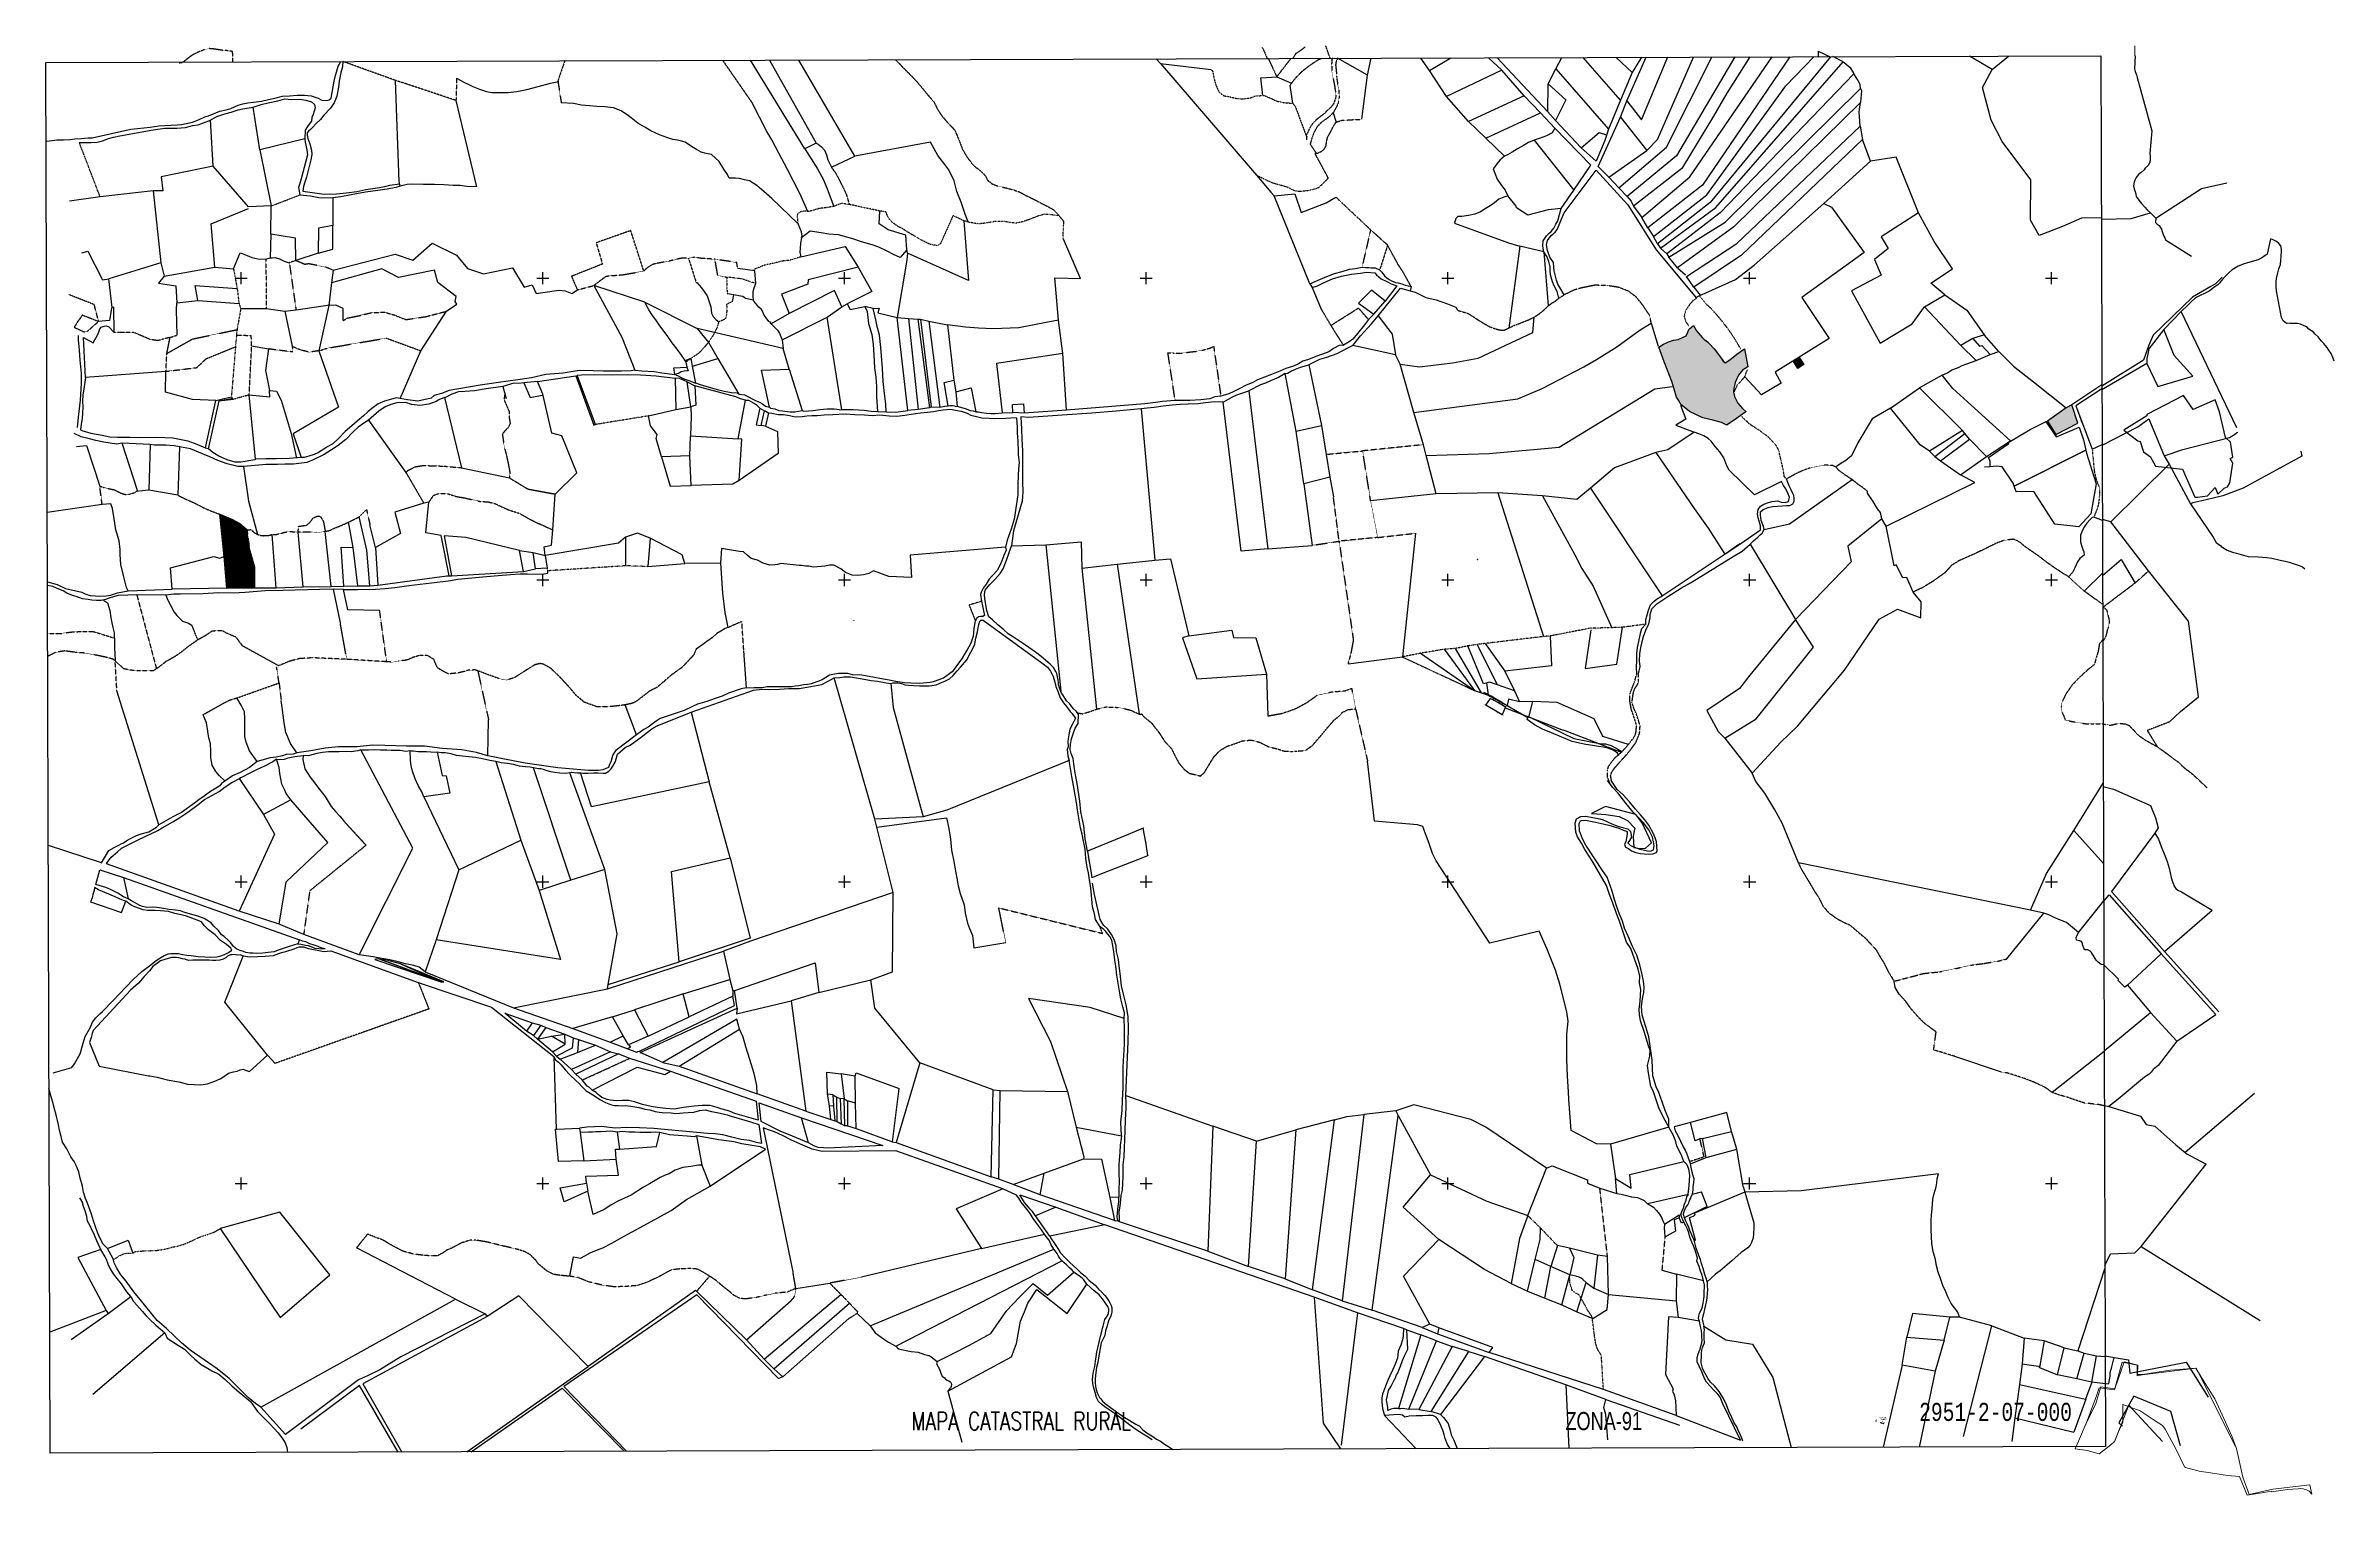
# Model space of a CAD drawing. Header units: millimetres. Extents: x 585668 to 596421, y 1344570 to 1349375.
# Drawn here: x 588836 to 596421, y 1344570 to 1349375 of the extents above; entities that cross this region are included whole.
import ezdxf
from ezdxf.enums import TextEntityAlignment as Align

# ---------------------------------------------------------------- set-up
doc = ezdxf.new("R2010")
doc.units = ezdxf.units.MM
doc.header["$PDMODE"] = 35
doc.header["$PDSIZE"] = 0.5
doc.linetypes.add('DIVIDE', pattern=[1.25, 0.5, -0.25, 0, -0.25, 0, -0.25])
doc.linetypes.add('HIDDEN', pattern=[0.375, 0.25, -0.125])
for name, color, linetype in [('2', 7, 'Continuous'), ('3', 7, 'Continuous'), ('4', 7, 'Continuous'), ('42', 7, 'Continuous'), ('43', 7, 'Continuous'), ('44', 7, 'Continuous'), ('Circulo', 2, 'Continuous'), ('CVL_CUADCON_LIN', 8, 'Continuous'), ('CVL_CUADCON_TIT', 1, 'Continuous'), ('CVL_PUNTO', 250, 'Continuous'), ('CVL_PUNTO_NUM', 2, 'Continuous'), ('ROTULOS LOTES', 1, 'Continuous')]:
    doc.layers.add(name, color=color, linetype=linetype)
doc.styles.add('MONOTXT', font='MONOTXT', dxfattribs={"height": 0.2})
doc.styles.add('MONOTXT4', font='Monotxt4.shx')
doc.styles.add('ROMANS', font='ROMANS', dxfattribs={"height": 0.2})
doc.styles.add('ROTULOS PI', font='arial.ttf', dxfattribs={"height": 1.5})
doc.styles.get("Standard").update_dxf_attribs({"font": 'TCCM____.TTF'})
doc.dimstyles.new('STANDARD$0', dxfattribs={"dimtxt": 0.6, "dimasz": 0.5, "dimexe": 0.125, "dimexo": 0.000625, "dimgap": 0.0625, "dimtad": 0, "dimzin": 1, "dimdsep": 46, "dimtxsty": 'ROMANS', "dimblk1": 'ARCHTICK', "dimblk2": 'ARCHTICK', "dimsah": 1, "dimcen": 2.5, "dimclrd": 1, "dimclre": 1, "dimclrt": 30, "dimaunit": 1, "dimadec": 0, "dimazin": 0, "dimtfac": 1, "dimtix": 1, "dimtofl": 0, "dimtmove": 1, "dimatfit": 3, "dimldrblk": 'ARCHTICK', "dimfxl": 1, "dimtolj": 1, "dimtzin": 1, "dimarcsym": 0})

# ---------------------------------------------------------------- blocks, each defined once
blk = doc.blocks.new('COORD')
at = {"layer": '42', "color": 2, "linetype": 'Continuous'}
for p, q in [((-2, 0), (2, 0)), ((0, -2), (0, 2))]:
    blk.add_line(p, q, dxfattribs=at)
blk = doc.blocks.new('COORD$')
at = {"layer": '42', "color": 2, "linetype": 'Continuous'}
blk.add_blockref('COORD', (0, 0), dxfattribs=at)
blk = doc.blocks.new('_ARCHTICK')
at = {"color": 0, "linetype": 'ByBlock', "const_width": 0.15}
blk.add_lwpolyline([(-0.5, -0.5), (0.5, 0.5)], dxfattribs=at)
blk = doc.blocks.new('*D352')
at = {"layer": 'CVL_CUADCON_TIT', "color": 1, "lineweight": -2, "ltscale": 0.5, "transparency": 16777216}
for p, q in [((593675, 1347183.8), (593673.6, 1347180.2)), ((593673.6, 1347180.3), (593865.7, 1347106.4)), ((594059.2, 1347032.1), (593867.1, 1347105.9)), ((594060.5, 1347035.5), (594059.1, 1347031.9))]:
    blk.add_line(p, q, dxfattribs=at)
at = {"layer": 'Defpoints', "color": 0, "lineweight": 30, "ltscale": 0.5, "transparency": 16777216}
for p in [(593673.6, 1347180.3), (593675, 1347183.8), (594060.5, 1347035.5)]:
    blk.add_point(p, dxfattribs=at)
at = {"layer": 'CVL_CUADCON_TIT', "color": 1, "lineweight": -2, "ltscale": 0.5, "transparency": 16777216, "xscale": 0.5, "yscale": 0.5, "zscale": 0.5}
for p, rotation in [((593673.6, 1347180.3), 158.9680090220155), ((594059.2, 1347032.1), 338.9680090220156)]:
    blk.add_blockref('_ARCHTICK', p, dxfattribs=dict(at, rotation=rotation))
at = {"layer": 'CVL_CUADCON_TIT', "color": 30, "ltscale": 0.5, "transparency": 16777216, "insert": (593866.4, 1347106.2), "char_height": 0.2, "attachment_point": 5, "rotation": 338.96801, "style": 'ROMANS'}
blk.add_mtext('\\A1;413.07m.', dxfattribs=at)
blk = doc.blocks.new('*D353')
at = {"layer": 'CVL_CUADCON_TIT', "color": 1, "lineweight": -2, "ltscale": 0.5, "transparency": 16777216}
for p, q in [((593675, 1347183.8), (593676.2, 1347186)), ((593675, 1347183.8), (593675.1, 1347183.7)), ((593677.9, 1347189.2), (593676.7, 1347187)), ((593677.9, 1347189.2), (593677.8, 1347189.2))]:
    blk.add_line(p, q, dxfattribs=at)
at = {"layer": 'Defpoints', "color": 0, "lineweight": 30, "ltscale": 0.5, "transparency": 16777216}
for p in [(593675, 1347183.8), (593677.9, 1347189.2), (593677.9, 1347189.2)]:
    blk.add_point(p, dxfattribs=at)
at = {"layer": 'CVL_CUADCON_TIT', "color": 1, "lineweight": -2, "ltscale": 0.5, "transparency": 16777216, "xscale": 0.5, "yscale": 0.5, "zscale": 0.5}
for p, rotation in [((593675, 1347183.8), 241.7060391896024), ((593677.9, 1347189.2), 61.70603918960237)]:
    blk.add_blockref('_ARCHTICK', p, dxfattribs=dict(at, rotation=rotation))
at = {"layer": 'CVL_CUADCON_TIT', "color": 30, "ltscale": 0.5, "transparency": 16777216, "insert": (593676.4, 1347186.5), "char_height": 0.2, "attachment_point": 5, "rotation": 61.70604, "style": 'ROMANS'}
blk.add_mtext('\\A1;6.11m.', dxfattribs=at)
blk = doc.blocks.new('*D354')
at = {"layer": 'CVL_CUADCON_TIT', "color": 1, "lineweight": -2, "ltscale": 0.5, "transparency": 16777216}
for p, q in [((593662.6, 1347190.8), (593663.8, 1347192.8)), ((593662.6, 1347190.8), (593662.7, 1347190.7)), ((593665.6, 1347195.8), (593664.4, 1347193.8)), ((593665.6, 1347195.8), (593665.7, 1347195.7))]:
    blk.add_line(p, q, dxfattribs=at)
at = {"layer": 'Defpoints', "color": 0, "lineweight": 30, "ltscale": 0.5, "transparency": 16777216}
for p in [(593662.6, 1347190.8), (593665.6, 1347195.8), (593665.6, 1347195.8)]:
    blk.add_point(p, dxfattribs=at)
at = {"layer": 'CVL_CUADCON_TIT', "color": 1, "lineweight": -2, "ltscale": 0.5, "transparency": 16777216, "xscale": 0.5, "yscale": 0.5, "zscale": 0.5}
for p, rotation in [((593662.6, 1347190.8), 238.8069843158887), ((593665.6, 1347195.8), 58.80698431588865)]:
    blk.add_blockref('_ARCHTICK', p, dxfattribs=dict(at, rotation=rotation))
at = {"layer": 'CVL_CUADCON_TIT', "color": 30, "ltscale": 0.5, "transparency": 16777216, "insert": (593664.1, 1347193.3), "char_height": 0.2, "attachment_point": 5, "rotation": 58.80698, "style": 'ROMANS'}
blk.add_mtext('\\A1;5.86m.', dxfattribs=at)
blk = doc.blocks.new('*D355')
at = {"layer": 'CVL_CUADCON_TIT', "color": 1, "lineweight": -2, "ltscale": 0.5, "transparency": 16777216}
for p, q in [((593652.6, 1347196.4), (593652.5, 1347196.5)), ((593652.6, 1347196.4), (593653.8, 1347198.3)), ((593655.5, 1347201.2), (593654.3, 1347199.3)), ((593655.5, 1347201.2), (593655.4, 1347201.2))]:
    blk.add_line(p, q, dxfattribs=at)
at = {"layer": 'Defpoints', "color": 0, "lineweight": 30, "ltscale": 0.5, "transparency": 16777216}
for p in [(593652.6, 1347196.4), (593655.5, 1347201.2), (593655.5, 1347201.2)]:
    blk.add_point(p, dxfattribs=at)
at = {"layer": 'CVL_CUADCON_TIT', "color": 1, "lineweight": -2, "ltscale": 0.5, "transparency": 16777216, "xscale": 0.5, "yscale": 0.5, "zscale": 0.5}
for p, rotation in [((593652.6, 1347196.4), 238.3954242851668), ((593655.5, 1347201.2), 58.39542428516675)]:
    blk.add_blockref('_ARCHTICK', p, dxfattribs=dict(at, rotation=rotation))
at = {"layer": 'CVL_CUADCON_TIT', "color": 30, "ltscale": 0.5, "transparency": 16777216, "insert": (593654.1, 1347198.8), "char_height": 0.2, "attachment_point": 5, "rotation": 58.39542, "style": 'ROMANS'}
blk.add_mtext('\\A1;5.56m.', dxfattribs=at)

msp = doc.modelspace()

# ---------------------------------------------------------------- hatches: boundary and pattern name
at = {"lineweight": 30}
h = msp.add_hatch(color=7, dxfattribs=at)
h.dxf.hatch_style = 1
h.paths.add_polyline_path([(594396.611, 1348329.37), (594401.871, 1348323.653, -0.46140651), (594402.626, 1348323.566), (594417.406, 1348333.498, -0.95517251), (594418.209, 1348334.093), (594440.694, 1348352.401, -0.17252784), (594440.581, 1348352.717, -0.73934579), (594441.496, 1348352.997), (594466.515, 1348369.84, -1.34745624), (594467.431, 1348370.117, -0.36317862), (594467.02, 1348369.625), (594477.232, 1348311.279, -0.4678325), (594477.821, 1348310.787, -0.73663049), (594476.909, 1348310.504), (594460.954, 1348299.54, -0.86529614), (594460.227, 1348298.868), (594447.486, 1348283.126, -0.22635024), (594447.671, 1348282.737, -0.54511889), (594446.965, 1348282.282), (594436.355, 1348259.184, -0.29594482), (594436.651, 1348258.727, -0.49198345), (594436.024, 1348258.244), (594430.979, 1348239.131, -0.34049745), (594431.351, 1348238.647, -0.4353107), (594430.816, 1348238.148), (594430.047, 1348227.416, -0.39342653), (594430.511, 1348226.917, -0.35695051), (594430.111, 1348226.427), (594432.932, 1348212.317, -0.85977604), (594433.271, 1348211.388), (594435.122, 1348208.006, -1.00538545), (594435.597, 1348207.126), (594444.358, 1348190.639, -0.88293631), (594444.927, 1348189.826), (594459.996, 1348173.138, -0.95861337), (594460.697, 1348172.426), (594472.01, 1348161.662, -0.67659603), (594472.871, 1348161.317, -0.79118237), (594471.924, 1348161.093, -0.66891013), (594471.023, 1348160.889), (594452.995, 1348148.468, -0.98888275), (594452.174, 1348147.897), (594440.069, 1348139.417, -0.15592176), (594440.161, 1348139.127, -0.73546088), (594439.25, 1348138.843), (594409.463, 1348118.242, -0.85529332), (594408.747, 1348117.56), (594408.639, 1348117.421, -0.23108565), (594408.831, 1348117.027, -1.25133051), (594407.88, 1348117.242), (594391.093, 1348125.242, -0.91849211), (594390.16, 1348125.593), (594362.073, 1348133.742, -0.97834272), (594361.105, 1348133.991), (594328.828, 1348141.553, -1.10541847), (594327.887, 1348141.876), (594285.226, 1348161.718, -1.13216345), (594284.382, 1348162.241), (594256.501, 1348184.743, -1.22544066), (594255.877, 1348185.499), (594250.046, 1348196.486, -0.95453808), (594249.537, 1348197.345), (594241.866, 1348209.029, -1.15079204), (594241.443, 1348209.925), (594233.69, 1348235.51, -0.50584146), (594233.041, 1348235.987, -0.33343398), (594233.402, 1348236.467), (594226.271, 1348260.947, -0.95757356), (594225.951, 1348261.893), (594210.913, 1348301.221, -0.98785899), (594210.538, 1348302.148), (594200.134, 1348327.016, -1.02141764), (594199.768, 1348327.946), (594182.536, 1348375.309, -0.52296445), (594181.861, 1348375.777, -0.76701788), (594182.794, 1348376.027), (594197.939, 1348384.787, -1.0106074), (594198.809, 1348385.278), (594207.723, 1348390.186, -1.04665417), (594208.62, 1348390.627), (594214.403, 1348393.147, -1.04355485), (594215.335, 1348393.508), (594230.648, 1348398.706, -1.08373318), (594231.615, 1348398.95), (594246.858, 1348401.385, -0.87434669), (594247.805, 1348401.677), (594273.308, 1348413.457, -0.68974168), (594273.962, 1348414.125), (594278.661, 1348424.889, -0.29816905), (594278.361, 1348425.347, -0.51762987), (594279.028, 1348425.819), (594280.268, 1348429.327), (594281.9, 1348433.957, -0.31502142), (594281.571, 1348434.427, -0.69109516), (594282.446, 1348434.758), (594285.083, 1348437.03, -0.17994844), (594284.961, 1348437.357, -0.71379718), (594285.856, 1348437.664), (594297.337, 1348446.61, -0.16699923), (594297.231, 1348446.917, -1.73757683), (594297.979, 1348446.483), (594307.117, 1348430.383, -0.90689784), (594307.686, 1348429.567), (594327.276, 1348406.386, -0.94309266), (594327.969, 1348405.669), (594334.973, 1348399.226, -0.89687262), (594335.774, 1348398.636), (594338.729, 1348396.918, -1.05783922), (594339.563, 1348396.369), (594343.93, 1348393.125, -1.02286384), (594344.719, 1348392.511), (594345.264, 1348392.067), (594347.197, 1348390.497, -1.11265721), (594347.889, 1348389.783), (594348.806, 1348388.577), (594348.908, 1348388.444, -0.87929721), (594349.606, 1348387.74), (594349.987, 1348387.444, -1.08617563), (594350.72, 1348386.769), (594365.666, 1348370.548, -1.03899481), (594366.307, 1348369.781), (594386.571, 1348342.976, -1.00608898), (594387.167, 1348342.174), (594395.977, 1348330.142, -0.9427804)])
h.paths.add_polyline_path([(594471.436, 1348160.732), (594472.505, 1348160.894), (594472.46, 1348161.19), (594471.391, 1348161.029)], flags=24)
h.paths.add_polyline_path([(594467.341, 1348368.739), (594467.341, 1348369.827), (594465.838, 1348369.827), (594465.838, 1348368.739)], flags=25)
at = {"lineweight": 30, "true_color": 0x636466}
h = msp.add_hatch(color=251, dxfattribs=at)
h.dxf.hatch_style = 1
h.paths.add_polyline_path([(594663.092, 1348317.77), (594647.565, 1348341.77), (594627.993, 1348329.547), (594643.845, 1348305.225)])
h = msp.add_hatch(color=251, dxfattribs=at)
h.dxf.hatch_style = 1
h.paths.add_polyline_path([(595551.452, 1348184.516), (595533.012, 1348174.145), (595470.708, 1348130.503), (595498.357, 1348086.358), (595571.143, 1348123.767)])

# ---------------------------------------------------------------- linework, layer by layer
msp.add_line((594919.319, 1344810.572), (594926.929, 1344808.052))
at = {"color": 7, "lineweight": 30}
msp.add_lwpolyline([(594627.759, 1348329.906), (594647.565, 1348341.77), (594663.092, 1348317.77), (594643.845, 1348305.225)], close=True, dxfattribs=at)
at = {"color": 1}
msp.add_lwpolyline([(596077.095, 1348061.195), (596061.231, 1348076.337), (596041.155, 1348161.708), (596027.232, 1348201.333), (595953.744, 1348169.167), (595921.668, 1348215.071), (595800.07, 1348152.614), (595800.07, 1348148.514), (595724.417, 1348099.948), (595770.604, 1348064.997), (595777.689, 1348063.237), (595788.604, 1348028.512), (595811.864, 1348012.409), (595816.913, 1348003.374), (595829.23, 1347981.333), (595918.611, 1347971.231), (595959.617, 1347878.82), (595968.204, 1347878.351), (596001.447, 1347883.173), (596026.887, 1347910.176), (596035.967, 1347887.96), (596056.3, 1347908.638), (596067.877, 1347912.795), (596074.852, 1347925.848), (596084.859, 1347991.136), (596076.557, 1348006.994), (596085.233, 1348011.332)], close=True, dxfattribs=at)
at = {"layer": '2', "color": 1, "linetype": 'Continuous', "lineweight": 0}
msp.add_line((595760.21, 1349374.477), (595760.068, 1349341.711), dxfattribs=at)
at = {"layer": '2', "color": 1, "linetype": 'Continuous'}
for p, q in [((591352.451, 1349032.65), (591172.245, 1349326.806)), ((591235.278, 1349327.011), (591389.86, 1349051.366)), ((591517.856, 1349008.868), (591331.824, 1349327.324)), ((592516.826, 1349331.168), (592530.99, 1349316.334)), ((592530.99, 1349316.334), (592848.915, 1348945.47)), ((592530.99, 1349316.334), (592698.901, 1349295.882)), ((593216.923, 1349277.372), (593117.764, 1349333.117)), ((593216.923, 1349277.372), (593229.283, 1349333.479)), ((593422.832, 1349292.157), (593393.398, 1349334.011)), ((593422.832, 1349292.157), (593493.276, 1349334.335)), ((593479.37, 1349206.675), (593422.832, 1349292.157)), ((593662.926, 1349293.865), (593479.37, 1349206.675)), ((593662.926, 1349293.865), (593618.014, 1349334.74)), ((593815.049, 1349155.101), (593646.754, 1349334.833)), ((593736.743, 1349208.326), (593662.926, 1349293.865)), ((593815.856, 1349248.093), (593841.507, 1349297.924)), ((593841.507, 1349297.924), (593861.167, 1349335.528)), ((593841.507, 1349297.924), (594016.372, 1349098.192)), ((594055.764, 1349194.67), (593931.575, 1349335.757)), ((594094.701, 1349286.062), (594040.79, 1349336.111)), ((594077.139, 1349191.61), (594140.631, 1349336.435)), ((594125.409, 1349336.386), (594094.701, 1349286.062)), ((594178.329, 1349063.955), (594297.891, 1349336.945)), ((594710.707, 1349356.387), (594752.937, 1349336.576)), ((594710.707, 1349356.387), (594711.025, 1349336.44)), ((594793.321, 1349321.681), (594759.348, 1349338.442)), ((595288.047, 1349295.539), (595212.342, 1349339.911)), ((595288.047, 1349295.539), (595341.909, 1349340.332)), ((590007.808, 1348924.833), (589995.545, 1349259.617)), ((592863.07, 1349268.784), (592916.4, 1349271.421)), ((592869.783, 1349209.92), (592863.07, 1349268.784)), ((592916.4, 1349271.421), (592965.525, 1349251.02)), ((592969.405, 1349183.613), (592960.641, 1349244.232)), ((593198.127, 1349130.825), (593216.923, 1349277.372)), ((593815.049, 1349155.101), (593815.856, 1349248.093)), ((593815.856, 1349248.093), (593874.082, 1349195.657)), ((594094.701, 1349286.062), (594055.764, 1349194.67)), ((589545.404, 1349030.151), (589524.04, 1349171.217)), ((590195.949, 1349193.297), (590264.274, 1348907.516)), ((593103.127, 1349152.358), (593113.105, 1349121.477)), ((593552.395, 1349123.921), (593479.37, 1349206.675)), ((593736.743, 1349208.326), (593552.395, 1349123.921)), ((593609.382, 1349068.423), (593790.184, 1349151.771)), ((593790.184, 1349151.771), (593736.743, 1349208.326)), ((593838.228, 1349100.998), (593790.184, 1349151.771)), ((593840.498, 1349126.937), (593815.049, 1349155.101)), ((593874.082, 1349195.657), (593840.498, 1349126.937)), ((593981.326, 1348974.834), (594055.845, 1349138.272)), ((594055.764, 1349194.67), (594016.372, 1349098.192)), ((594055.845, 1349138.272), (594077.139, 1349191.61)), ((594055.845, 1349138.272), (594143.135, 1349027.734)), ((589390.819, 1348975.375), (589382.149, 1349128.522)), ((589695.113, 1349066.323), (589545.404, 1349030.151)), ((593552.395, 1349123.921), (593609.382, 1349068.423)), ((593609.382, 1349068.423), (593671.247, 1349008.153)), ((593769.017, 1349061.851), (593901.354, 1348895.679)), ((593924.786, 1349036.181), (593840.498, 1349126.937)), ((593924.786, 1349036.181), (593985.237, 1349086.915)), ((594003.297, 1349060.698), (593974.546, 1348991.524)), ((593985.237, 1349086.915), (594009.835, 1349079.445)), ((594016.372, 1349098.192), (594003.297, 1349060.698)), ((594143.135, 1349027.734), (594178.329, 1349063.955)), ((594849.677, 1349107.648), (594857.761, 1349063.535)), ((594884.682, 1348991.69), (594857.761, 1349063.535)), ((589545.404, 1349030.151), (589583.773, 1348844.032)), ((591389.86, 1349051.366), (591352.451, 1349032.65)), ((591440.237, 1348971.912), (591517.856, 1349008.868)), ((591768.918, 1349055.159), (591517.856, 1349008.868)), ((593974.546, 1348991.524), (593924.786, 1349036.181)), ((594017.017, 1348939.164), (594143.135, 1349027.734)), ((594884.682, 1348991.69), (594729.116, 1348851.975)), ((594969.907, 1349005.868), (594884.682, 1348991.69)), ((595042.982, 1348820.986), (594969.907, 1349005.868)), ((589390.819, 1348975.375), (589218.998, 1348940.489)), ((589218.998, 1348940.489), (589224.081, 1348894.038)), ((589508.126, 1348840.169), (589390.819, 1348975.375)), ((590010.521, 1348909.106), (590007.808, 1348924.833)), ((593981.326, 1348974.834), (594017.017, 1348939.164)), ((594049.654, 1348903.967), (594017.017, 1348939.164)), ((589016.538, 1348874.016), (588915.102, 1348859.456)), ((589192.085, 1348893.44), (589016.538, 1348874.016)), ((589224.081, 1348894.038), (589192.085, 1348893.44)), ((589192.085, 1348893.44), (589217.313, 1348655.084)), ((589385.044, 1348784.715), (589508.182, 1348835.087)), ((589583.773, 1348844.032), (589508.126, 1348840.169)), ((589582.014, 1348749.986), (589583.773, 1348844.032)), ((589787.439, 1348870.112), (589787.43, 1348778.625)), ((593859.301, 1348834.992), (593901.354, 1348895.679)), ((594077.651, 1348875.069), (594049.654, 1348903.967)), ((594098.826, 1348842.537), (594126.657, 1348805.253)), ((589396.539, 1348640.239), (589385.044, 1348784.715)), ((589739.775, 1348769.98), (589738.915, 1348686.616)), ((589787.43, 1348778.625), (589739.775, 1348769.98)), ((589787.524, 1348700.862), (589787.43, 1348778.625)), ((591879.117, 1348794.738), (591894.903, 1348597.011)), ((594146.328, 1348770.671), (594126.657, 1348805.253)), ((594146.328, 1348770.671), (594164.92, 1348742.174)), ((595042.982, 1348820.986), (594919.823, 1348741.087)), ((595811.973, 1348821.16), (595830.167, 1348803.043)), ((588955.594, 1348688.1), (588975.344, 1348693.65)), ((589458.567, 1348635.316), (589480.336, 1348688.155)), ((589582.014, 1348749.986), (589579.833, 1348671.182)), ((589664.202, 1348736.384), (589582.014, 1348749.986)), ((589664.762, 1348662.439), (589664.202, 1348736.384)), ((589738.915, 1348686.616), (589664.762, 1348662.439)), ((589738.915, 1348686.616), (589787.524, 1348700.862)), ((591338.66, 1348674.536), (591485.919, 1348709.488)), ((591485.919, 1348709.488), (591529.328, 1348640.37)), ((591690.829, 1348698.348), (591668.224, 1348673.195)), ((591692.211, 1348687.694), (591690.829, 1348698.348)), ((591894.903, 1348597.011), (591692.211, 1348687.694)), ((592266.317, 1348602.75), (592209.056, 1348733.191)), ((593721.614, 1348710.723), (593685.323, 1348438.985)), ((593802.103, 1348691.82), (593721.614, 1348710.723)), ((593802.103, 1348691.82), (593816.171, 1348512.62)), ((594178.381, 1348718.446), (594164.92, 1348742.174)), ((594178.381, 1348718.446), (594188.186, 1348704.077)), ((594208.718, 1348684.494), (594188.186, 1348704.077)), ((594208.718, 1348684.494), (594216.202, 1348673.401)), ((594943.089, 1348702.989), (594897.995, 1348665.894)), ((594919.823, 1348741.087), (594943.089, 1348702.989)), ((589217.313, 1348655.084), (589045.442, 1348601.646)), ((589217.313, 1348655.084), (589228.469, 1348610.731)), ((589228.469, 1348610.731), (589396.539, 1348640.239)), ((589396.539, 1348640.239), (589458.567, 1348635.316)), ((589565.907, 1348667.22), (589579.833, 1348671.182)), ((589788.553, 1348630.479), (589783.583, 1348588.631)), ((591186.693, 1348628.099), (591129.689, 1348636.598)), ((591189.917, 1348586.979), (591186.693, 1348628.099)), ((591529.328, 1348640.37), (591574.118, 1348560.599)), ((592180.658, 1348605.843), (592266.317, 1348602.75)), ((592193.309, 1348464.989), (592180.658, 1348605.843)), ((594245.02, 1348638.923), (594216.202, 1348673.401)), ((594245.02, 1348638.923), (594271.188, 1348614.831)), ((594299.305, 1348574.502), (594274.285, 1348610.293)), ((594920.131, 1348614.319), (594821.585, 1348561.883)), ((594897.995, 1348665.894), (594920.131, 1348614.319)), ((589056.393, 1348506.72), (589045.442, 1348601.646)), ((589270.581, 1348523.001), (589339.842, 1348530.099)), ((589331.929, 1348579.824), (589470.717, 1348569.881)), ((589339.842, 1348530.099), (589331.929, 1348579.824)), ((589339.842, 1348530.099), (589476.852, 1348520.138)), ((589783.583, 1348588.631), (589774.661, 1348513.504)), ((589784.596, 1348597.16), (589784.272, 1348594.434)), ((590822.138, 1348525.136), (590652.853, 1348579.868)), ((591116.631, 1348548.802), (591094.491, 1348552.107)), ((591112.032, 1348526.901), (591116.631, 1348548.802)), ((591451.107, 1348563.776), (591300.472, 1348487.121)), ((591474.545, 1348509.167), (591451.107, 1348563.776)), ((591574.118, 1348560.599), (591492.736, 1348519.027)), ((593025.703, 1348585.962), (593033.452, 1348573.856)), ((593033.452, 1348573.856), (593063.941, 1348501.035)), ((593230.463, 1348564.913), (593187.722, 1348521.494)), ((593275.308, 1348528.585), (593230.463, 1348564.913)), ((593238.161, 1348484.721), (593275.308, 1348528.585)), ((593252.698, 1348479.551), (593326.697, 1348571.086)), ((593314.42, 1348578.823), (593275.308, 1348528.585)), ((593326.697, 1348571.086), (593358.301, 1348561.791)), ((593361.445, 1348577.07), (593358.301, 1348561.791)), ((594299.305, 1348574.502), (594319.4, 1348548.054)), ((594821.585, 1348561.883), (594916.133, 1348388.931)), ((589482.624, 1348503.427), (589567.203, 1348503.321)), ((589567.203, 1348503.321), (589628.506, 1348495.085)), ((589628.506, 1348495.085), (589665.796, 1348499.299)), ((589628.506, 1348495.085), (589653.156, 1348378.451)), ((589665.796, 1348499.299), (589777.373, 1348515.493)), ((589774.661, 1348513.504), (589741.418, 1348363.491)), ((590822.138, 1348525.136), (590995.065, 1348437.927)), ((591240.865, 1348452.91), (591237.551, 1348453.889)), ((591300.472, 1348487.121), (591240.865, 1348452.91)), ((591277.495, 1348400.229), (591425.862, 1348475.08)), ((591425.862, 1348475.08), (591474.545, 1348509.167)), ((591475.06, 1348167.982), (591425.862, 1348475.08)), ((591474.545, 1348509.167), (591492.736, 1348519.027)), ((591492.736, 1348519.027), (591502.073, 1348500.841)), ((591502.073, 1348500.841), (591551.013, 1348510.288)), ((591578.518, 1348504.249), (591551.013, 1348510.288)), ((591693.091, 1348165.63), (591658.107, 1348474.158)), ((591658.107, 1348474.158), (591696.007, 1348470.27)), ((591696.007, 1348470.27), (591727.282, 1348468.084)), ((591696.007, 1348470.27), (591728.116, 1348169.33)), ((591727.282, 1348468.084), (591735.158, 1348468.173)), ((591727.282, 1348468.084), (591765.917, 1348174.84)), ((591735.158, 1348468.173), (591763.178, 1348461.378)), ((591735.158, 1348468.173), (591771.485, 1348176.935)), ((591763.178, 1348461.378), (591825.293, 1348450.142)), ((591763.178, 1348461.378), (591799.193, 1348175.725)), ((592207.674, 1348354.639), (592193.309, 1348464.989)), ((593187.722, 1348521.494), (593238.161, 1348484.721)), ((593238.161, 1348484.721), (593220.306, 1348466.989)), ((593252.698, 1348479.551), (593299.07, 1348418.596)), ((593764.75, 1348424.389), (593770.063, 1348475.259)), ((594157.751, 1348455.524), (594181.044, 1348379.348)), ((595183.509, 1348381.549), (595063.765, 1348509.756)), ((595913.638, 1348493.911), (595856.676, 1348433.648)), ((596098.567, 1348107.875), (595913.638, 1348493.911)), ((588968.266, 1348275.276), (588961.216, 1348408.11)), ((589518.775, 1348380.309), (589574.516, 1348369.727)), ((590995.065, 1348437.927), (591034.44, 1348390.104)), ((591280.846, 1348371.306), (590995.065, 1348437.927)), ((591034.44, 1348390.104), (591063.695, 1348338.101)), ((591277.495, 1348400.229), (591280.846, 1348371.306)), ((593309.695, 1348350.123), (593168.608, 1348381.041)), ((593299.07, 1348418.596), (593309.695, 1348350.123)), ((595223.165, 1348404.101), (595183.509, 1348381.549)), ((595183.509, 1348381.549), (595234.086, 1348331.567)), ((595260.9, 1348415.962), (595223.165, 1348404.101)), ((595309.998, 1348361.644), (595260.9, 1348415.962)), ((590918.169, 1348307.488), (590961.343, 1348309.502)), ((590921.203, 1348284.658), (590918.169, 1348307.488)), ((590956.031, 1348331.545), (590976.025, 1348339.139)), ((590957.616, 1348325.719), (590961.343, 1348309.502)), ((590959.479, 1348317.61), (590961.343, 1348309.502)), ((590961.343, 1348309.502), (590965.789, 1348297.358)), ((590979.855, 1348313.015), (591063.695, 1348338.101)), ((590990.868, 1348255.979), (590979.855, 1348313.015)), ((591063.695, 1348338.101), (591133.53, 1348220.252)), ((591208.167, 1348299.347), (591299.86, 1348302.42)), ((591299.86, 1348302.42), (591280.846, 1348371.306)), ((591299.86, 1348302.42), (591342.964, 1348165.213)), ((592207.674, 1348354.639), (591987.477, 1348321.147)), ((591987.477, 1348321.147), (592005.954, 1348157.748)), ((592219.803, 1348166.526), (592207.674, 1348354.639)), ((593022.67, 1348316.888), (593064.913, 1348116.16)), ((593325.262, 1348319.306), (593309.695, 1348350.123)), ((595234.086, 1348331.567), (595281.398, 1348350.903)), ((595281.398, 1348350.903), (595309.998, 1348361.644)), ((595799.694, 1348321.027), (595651.513, 1348233.663)), ((589234.733, 1348295.424), (588968.266, 1348275.276)), ((589233.205, 1348226.538), (589234.733, 1348295.424)), ((589578.066, 1348231.773), (589601.453, 1348229.991)), ((589578.544, 1348211.448), (589578.066, 1348231.773)), ((590351.057, 1348245.68), (590362.676, 1348205.398)), ((590466.441, 1348262.169), (590421.278, 1348257.871)), ((590421.278, 1348257.871), (590441.889, 1348208.283)), ((590466.441, 1348262.169), (590592.731, 1348280.046)), ((590483.416, 1348219.912), (590466.441, 1348262.169)), ((590592.731, 1348280.046), (590652.435, 1348117.029)), ((590658.759, 1348119.384), (590597.783, 1348282.641)), ((590921.981, 1348272.914), (590924.654, 1348168.496)), ((590962.494, 1348261.152), (590988.05, 1348246.942)), ((590974.583, 1348178.182), (590962.494, 1348261.152)), ((590988.05, 1348246.942), (590991.04, 1348182.933)), ((591235.363, 1348176.949), (591208.167, 1348299.347)), ((591813.831, 1348258.204), (591845.76, 1348266.442)), ((591827.102, 1348179.599), (591813.831, 1348258.204)), ((591852.269, 1348227.138), (591903.704, 1348240.932)), ((591852.269, 1348227.138), (591856.581, 1348179.171)), ((591903.704, 1348240.932), (591919.273, 1348161.337)), ((592824.36, 1348231.309), (592887.262, 1347706.9)), ((592981.265, 1348096.919), (592944.713, 1348288.058)), ((594950.902, 1348173.89), (595046.251, 1348240.517)), ((595122.287, 1348283.044), (595046.251, 1348240.517)), ((595046.251, 1348240.517), (595188.744, 1348099.358)), ((595157.557, 1348238.986), (595122.287, 1348283.044)), ((595348.662, 1348065.605), (595157.557, 1348238.986)), ((595651.455, 1348250.915), (595551.452, 1348184.516)), ((589375.226, 1348038.231), (589411.321, 1348197.196)), ((589399.622, 1348198.595), (589451.555, 1348210.844)), ((589411.321, 1348197.196), (589456.428, 1348206.576)), ((589411.321, 1348197.196), (589457.224, 1348203.535)), ((589510.655, 1348218.087), (589578.544, 1348211.448)), ((589531.803, 1348004.337), (589510.655, 1348218.087)), ((590157.669, 1348208.783), (590214.076, 1347976.099)), ((590441.889, 1348208.283), (590481.426, 1348216.078)), ((590833.7, 1348147.695), (590924.654, 1348168.496)), ((590924.654, 1348168.496), (590974.583, 1348178.182)), ((590991.04, 1348182.933), (590974.583, 1348178.182)), ((591131.201, 1348071.353), (591155.943, 1348200.209)), ((591203.231, 1348173.018), (591190.883, 1348117.993)), ((591203.231, 1348173.018), (591219.071, 1348164.548)), ((591207.669, 1348115.886), (591219.071, 1348164.548)), ((591232.261, 1348157.606), (591222.17, 1348113.755)), ((591592.765, 1348161.951), (591622.243, 1348161.523)), ((591728.116, 1348169.33), (591693.091, 1348165.63)), ((591765.917, 1348174.84), (591728.116, 1348169.33)), ((591771.485, 1348176.935), (591765.917, 1348174.84)), ((591799.193, 1348175.725), (591771.485, 1348176.935)), ((592005.954, 1348157.748), (592041.259, 1348158.91)), ((592040.986, 1348185.075), (592076.787, 1348187.513)), ((592041.259, 1348158.91), (592040.986, 1348185.075)), ((592079.392, 1348157.057), (592041.259, 1348158.91)), ((592076.787, 1348187.513), (592079.392, 1348157.057)), ((592219.803, 1348166.526), (592079.392, 1348157.057)), ((592466.73, 1348170.852), (592512.114, 1347669.363)), ((592798.408, 1347699.541), (592738.366, 1348193.496)), ((593402.246, 1348052.156), (593370.642, 1348158.753)), ((595533.012, 1348174.145), (595470.708, 1348130.503)), ((595551.452, 1348184.516), (595533.012, 1348174.145)), ((595571.143, 1348123.767), (595551.452, 1348184.516)), ((589906.282, 1348133.906), (590030.112, 1347959.889)), ((590652.435, 1348117.029), (590658.759, 1348119.384)), ((590970.535, 1348015.241), (590972.858, 1348081.086)), ((590973.104, 1348081.851), (591131.201, 1348071.353)), ((591190.883, 1348117.993), (591207.669, 1348115.886)), ((591222.17, 1348113.755), (591207.669, 1348115.886)), ((592981.265, 1348096.919), (593064.913, 1348116.16)), ((593006.458, 1347922.926), (592981.265, 1348096.919)), ((593064.913, 1348116.16), (593080.397, 1348020.304)), ((595188.744, 1348099.358), (595079.948, 1348030.8)), ((595097.413, 1348012.96), (595197.482, 1348089.803)), ((595470.708, 1348130.503), (595498.357, 1348086.358)), ((595498.357, 1348086.358), (595571.143, 1348123.767)), ((588938.273, 1348046.491), (588971.508, 1348049.898)), ((588971.508, 1348049.898), (589015.407, 1347915.173)), ((589140.029, 1347899.996), (589089.281, 1348057.01)), ((589182.289, 1348052.674), (589089.281, 1348057.01)), ((589182.289, 1348052.674), (589178.107, 1347901.93)), ((589279.137, 1348045.584), (589274.302, 1347884.922)), ((589375.226, 1348038.231), (589365.034, 1348041.171)), ((590970.535, 1348015.241), (590877.36, 1348011.697)), ((590975.421, 1347917.454), (590970.535, 1348015.241)), ((593080.397, 1348020.304), (593092.112, 1347944.73)), ((593411.253, 1348016.945), (593402.246, 1348052.156)), ((593445.109, 1347889.288), (593411.253, 1348016.945)), ((595079.948, 1348030.8), (595097.413, 1348012.96)), ((595097.413, 1348012.96), (595116.107, 1347998.946)), ((595116.107, 1347998.946), (595212.16, 1348071.17)), ((595116.107, 1347998.946), (595182.656, 1347952.447)), ((595182.656, 1347952.447), (595268.668, 1348012.871)), ((595268.668, 1348012.871), (595212.16, 1348071.17)), ((595268.668, 1348012.871), (595348.662, 1348065.605)), ((590214.076, 1347976.099), (590373.703, 1347941.984)), ((590525.159, 1347888.722), (590596.772, 1347959.124)), ((593092.112, 1347944.73), (593006.458, 1347922.926)), ((593006.458, 1347922.926), (593033.238, 1347718.719)), ((593092.112, 1347944.73), (593104.232, 1347879.068)), ((594499.343, 1347886.516), (594415.913, 1347968.136)), ((594589.336, 1347930.726), (594499.343, 1347886.516)), ((594936.188, 1347782.485), (595229.929, 1347926.817)), ((595229.929, 1347926.817), (595182.656, 1347952.447)), ((595680.852, 1347796.156), (595873.891, 1347987.279)), ((589023.195, 1347853.758), (588841.026, 1347827.68)), ((589051.862, 1347856.862), (589023.195, 1347853.758)), ((589178.107, 1347901.93), (589135.745, 1347896.9)), ((589274.302, 1347884.922), (589178.107, 1347901.93)), ((590089.396, 1347858.112), (589993.199, 1347829.123)), ((590106.124, 1347861.342), (590089.396, 1347858.112)), ((590096.565, 1347760.604), (590106.124, 1347861.342)), ((590517.072, 1347769.702), (590525.159, 1347888.722)), ((593445.109, 1347889.288), (593227.6, 1347865.987)), ((593649.617, 1347892.371), (593445.109, 1347889.288)), ((593649.617, 1347892.371), (593800.179, 1347416.464)), ((593797.089, 1347882.612), (593649.617, 1347892.371)), ((593955.881, 1347908.04), (594193.879, 1347551.005)), ((589412.404, 1347821.859), (589426.643, 1347681.986)), ((589412.505, 1347820.865), (589413.175, 1347821.535)), ((589412.636, 1347819.582), (589414.171, 1347821.117)), ((589412.766, 1347818.298), (589415.167, 1347820.699)), ((589412.897, 1347817.015), (589416.163, 1347820.281)), ((589413.028, 1347815.731), (589417.159, 1347819.862)), ((589413.158, 1347814.448), (589418.155, 1347819.444)), ((589413.289, 1347813.164), (589419.151, 1347819.026)), ((589413.42, 1347811.881), (589420.147, 1347818.608)), ((589413.55, 1347810.597), (589421.143, 1347818.189)), ((589413.681, 1347809.314), (589422.14, 1347817.773)), ((589413.812, 1347808.03), (589423.141, 1347817.359)), ((589413.942, 1347806.746), (589424.142, 1347816.946)), ((589414.073, 1347805.463), (589425.143, 1347816.533)), ((589414.204, 1347804.179), (589426.144, 1347816.119)), ((589414.334, 1347802.896), (589427.145, 1347815.706)), ((589414.465, 1347801.612), (589428.146, 1347815.293)), ((589414.596, 1347800.329), (589429.146, 1347814.879)), ((589414.726, 1347799.045), (589430.147, 1347814.466)), ((589414.857, 1347797.762), (589431.148, 1347814.053)), ((589414.988, 1347796.478), (589432.149, 1347813.64)), ((589415.118, 1347795.195), (589433.15, 1347813.226)), ((589415.249, 1347793.911), (589434.151, 1347812.813)), ((589415.38, 1347792.627), (589435.152, 1347812.4)), ((589415.51, 1347791.344), (589436.153, 1347811.986)), ((589415.641, 1347790.06), (589437.154, 1347811.573)), ((589415.772, 1347788.777), (589438.155, 1347811.16)), ((589415.902, 1347787.493), (589439.156, 1347810.746)), ((589416.033, 1347786.21), (589440.157, 1347810.333)), ((589416.164, 1347784.926), (589441.157, 1347809.92)), ((589416.294, 1347783.643), (589442.158, 1347809.506)), ((589416.425, 1347782.359), (589443.159, 1347809.093)), ((589416.556, 1347781.075), (589444.16, 1347808.68)), ((589416.686, 1347779.792), (589445.161, 1347808.267)), ((589416.817, 1347778.508), (589446.162, 1347807.853)), ((589416.948, 1347777.225), (589447.163, 1347807.44)), ((589417.078, 1347775.941), (589448.164, 1347807.027)), ((589417.209, 1347774.658), (589449.165, 1347806.613)), ((589417.34, 1347773.374), (589450.166, 1347806.2)), ((589417.47, 1347772.091), (589451.167, 1347805.787)), ((589417.601, 1347770.807), (589452.167, 1347805.373)), ((589417.732, 1347769.524), (589453.168, 1347804.96)), ((589417.862, 1347768.24), (589454.169, 1347804.547)), ((589417.993, 1347766.956), (589455.17, 1347804.134)), ((589418.124, 1347765.673), (589456.159, 1347803.708)), ((589418.254, 1347764.389), (589457.072, 1347803.207)), ((589418.385, 1347763.106), (589457.985, 1347802.705)), ((589418.516, 1347761.822), (589458.897, 1347802.204)), ((589418.646, 1347760.539), (589459.81, 1347801.703)), ((589418.777, 1347759.255), (589460.723, 1347801.201)), ((589418.908, 1347757.972), (589461.636, 1347800.7)), ((589419.038, 1347756.688), (589462.549, 1347800.198)), ((589419.169, 1347755.404), (589463.461, 1347799.697)), ((589419.3, 1347754.121), (589464.374, 1347799.195)), ((589419.43, 1347752.837), (589465.287, 1347798.694)), ((589419.561, 1347751.554), (589466.2, 1347798.192)), ((589419.692, 1347750.27), (589467.112, 1347797.691)), ((589419.822, 1347748.987), (589468.025, 1347797.19)), ((589419.953, 1347747.703), (589468.938, 1347796.688)), ((589420.084, 1347746.42), (589469.851, 1347796.187)), ((589420.214, 1347745.136), (589470.763, 1347795.685)), ((589420.345, 1347743.853), (589471.676, 1347795.184)), ((589420.476, 1347742.569), (589472.589, 1347794.682)), ((589420.606, 1347741.285), (589473.502, 1347794.181)), ((589420.737, 1347740.002), (589474.415, 1347793.679)), ((589420.868, 1347738.718), (589475.327, 1347793.178)), ((589420.998, 1347737.435), (589476.24, 1347792.677)), ((589421.129, 1347736.151), (589477.153, 1347792.175)), ((589421.26, 1347734.868), (589478.066, 1347791.674)), ((589421.39, 1347733.584), (589478.854, 1347791.048)), ((589421.521, 1347732.301), (589479.607, 1347790.387)), ((589421.652, 1347731.017), (589480.36, 1347789.725)), ((589421.782, 1347729.734), (589481.113, 1347789.064)), ((589421.913, 1347728.45), (589481.866, 1347788.403)), ((589422.044, 1347727.166), (589482.619, 1347787.742)), ((589422.174, 1347725.883), (589483.372, 1347787.081)), ((589422.305, 1347724.599), (589484.125, 1347786.42)), ((589422.436, 1347723.316), (589484.878, 1347785.759)), ((589422.566, 1347722.032), (589485.632, 1347785.097)), ((589422.697, 1347720.749), (589486.385, 1347784.436)), ((589422.828, 1347719.465), (589487.138, 1347783.775)), ((589422.958, 1347718.182), (589487.891, 1347783.114)), ((589423.089, 1347716.898), (589488.644, 1347782.453)), ((589423.22, 1347715.614), (589489.397, 1347781.792)), ((589423.35, 1347714.331), (589490.15, 1347781.131)), ((589423.481, 1347713.047), (589490.903, 1347780.469)), ((589423.612, 1347711.764), (589491.656, 1347779.808)), ((589423.742, 1347710.48), (589492.409, 1347779.147)), ((589423.873, 1347709.197), (589493.162, 1347778.486)), ((589424.004, 1347707.913), (589493.915, 1347777.825)), ((589424.134, 1347706.63), (589494.668, 1347777.164)), ((589424.265, 1347705.346), (589495.422, 1347776.503)), ((589424.396, 1347704.063), (589496.175, 1347775.841)), ((589424.526, 1347702.779), (589496.928, 1347775.18)), ((589424.657, 1347701.495), (589497.681, 1347774.519)), ((589424.788, 1347700.212), (589498.434, 1347773.858)), ((589424.918, 1347698.928), (589499.187, 1347773.197)), ((589425.049, 1347697.645), (589499.94, 1347772.536)), ((589425.18, 1347696.361), (589500.693, 1347771.875)), ((589425.31, 1347695.078), (589501.446, 1347771.214)), ((589425.441, 1347693.794), (589502.199, 1347770.552)), ((589425.572, 1347692.511), (589502.952, 1347769.891)), ((589854.802, 1347711.243), (589839.638, 1347796.722)), ((589929.215, 1347711.789), (589910.861, 1347787.068)), ((589993.199, 1347829.123), (590012.01, 1347758.424)), ((594936.188, 1347782.485), (594921.709, 1347806.456)), ((595652.962, 1347801.265), (595624.199, 1347812.141)), ((589425.702, 1347691.227), (589503.269, 1347768.794)), ((589425.833, 1347689.943), (589503.436, 1347767.546)), ((589425.964, 1347688.66), (589503.602, 1347766.299)), ((589426.094, 1347687.376), (589503.769, 1347765.051)), ((589426.225, 1347686.093), (589503.936, 1347763.803)), ((589426.356, 1347684.809), (589504.102, 1347762.556)), ((589426.486, 1347683.526), (589504.269, 1347761.308)), ((589426.617, 1347682.242), (589504.435, 1347760.061)), ((589426.73, 1347680.941), (589504.602, 1347758.813)), ((589426.839, 1347679.636), (589504.769, 1347757.566)), ((589426.948, 1347678.331), (589504.935, 1347756.318)), ((589427.057, 1347677.026), (589505.102, 1347755.07)), ((589427.166, 1347675.72), (589505.269, 1347753.823)), ((589427.275, 1347674.415), (589505.435, 1347752.575)), ((589427.384, 1347673.11), (589505.602, 1347751.328)), ((589427.493, 1347671.805), (589505.768, 1347750.08)), ((589427.602, 1347670.499), (589505.935, 1347748.832)), ((589427.711, 1347669.194), (589506.102, 1347747.585)), ((589427.82, 1347667.889), (589506.268, 1347746.337)), ((589427.929, 1347666.584), (589506.435, 1347745.09)), ((589428.038, 1347665.279), (589506.602, 1347743.842)), ((589428.147, 1347663.973), (589506.768, 1347742.595)), ((589428.256, 1347662.668), (589506.935, 1347741.347)), ((589428.365, 1347661.363), (589507.101, 1347740.099)), ((589428.474, 1347660.058), (589507.268, 1347738.852)), ((589428.583, 1347658.752), (589507.435, 1347737.604)), ((589428.692, 1347657.447), (589507.601, 1347736.357)), ((589428.801, 1347656.142), (589507.768, 1347735.109)), ((589428.91, 1347654.837), (589507.935, 1347733.861)), ((589429.019, 1347653.532), (589508.101, 1347732.614)), ((589429.128, 1347652.226), (589508.268, 1347731.366)), ((589429.237, 1347650.921), (589508.435, 1347730.119)), ((589429.346, 1347649.616), (589508.601, 1347728.871)), ((589429.455, 1347648.311), (589508.768, 1347727.624)), ((589429.564, 1347647.005), (589508.934, 1347726.376)), ((589429.673, 1347645.7), (589509.101, 1347725.128)), ((589429.782, 1347644.395), (589509.268, 1347723.881)), ((589429.891, 1347643.09), (589509.434, 1347722.633)), ((589430, 1347641.784), (589509.601, 1347721.386)), ((589430.109, 1347640.479), (589509.768, 1347720.138)), ((589430.218, 1347639.174), (589509.934, 1347718.89)), ((589430.327, 1347637.869), (589510.101, 1347717.643)), ((589430.436, 1347636.564), (589510.267, 1347716.395)), ((589430.545, 1347635.258), (589510.434, 1347715.148)), ((589430.654, 1347633.953), (589510.601, 1347713.9)), ((589430.763, 1347632.648), (589510.767, 1347712.653)), ((589430.872, 1347631.343), (589510.934, 1347711.405)), ((589430.981, 1347630.037), (589511.101, 1347710.157)), ((589431.09, 1347628.732), (589511.267, 1347708.91)), ((589431.199, 1347627.427), (589511.434, 1347707.662)), ((589431.308, 1347626.122), (589511.743, 1347706.557)), ((589431.417, 1347624.816), (589512.067, 1347705.467)), ((589431.526, 1347623.511), (589512.391, 1347704.377)), ((589431.635, 1347622.206), (589512.715, 1347703.286)), ((589431.744, 1347620.901), (589513.038, 1347702.196)), ((589431.853, 1347619.596), (589513.362, 1347701.105)), ((589431.962, 1347618.29), (589513.686, 1347700.015)), ((589432.071, 1347616.985), (589514.01, 1347698.924)), ((589432.179, 1347615.68), (589514.333, 1347697.834)), ((589432.288, 1347614.375), (589514.657, 1347696.743)), ((589432.397, 1347613.069), (589514.981, 1347695.653)), ((589432.506, 1347611.764), (589515.305, 1347694.562)), ((589432.615, 1347610.459), (589515.628, 1347693.472)), ((589529.649, 1347646.246), (589511.449, 1347707.549)), ((589600.497, 1347578.393), (589586.62, 1347754.61)), ((589689.617, 1347581.131), (589673.144, 1347762.402)), ((589782.055, 1347582.379), (589762.519, 1347765.142)), ((589815.67, 1347712.855), (589854.802, 1347711.243)), ((589824.712, 1347583.6), (589815.67, 1347712.855)), ((589870.425, 1347584.092), (589854.802, 1347711.243)), ((590012.01, 1347758.424), (589929.215, 1347711.789)), ((589929.215, 1347711.789), (589937.194, 1347586.844)), ((590146.707, 1347750.978), (590096.565, 1347760.604)), ((590173.069, 1347617.336), (590146.707, 1347750.978)), ((590406.579, 1347701.169), (590451.345, 1347695.297)), ((590420.288, 1347632.447), (590406.579, 1347701.169)), ((590451.345, 1347695.297), (590491.083, 1347684.797)), ((590459.306, 1347641.253), (590451.345, 1347695.297)), ((590757.86, 1347746.117), (590757.639, 1347650.816)), ((590839.431, 1347742.42), (590831.828, 1347648.565)), ((590945.44, 1347687.652), (590839.431, 1347742.42)), ((592037.493, 1347716.819), (592150.521, 1347720.643)), ((592150.521, 1347720.643), (592267.802, 1347730.865)), ((592150.521, 1347720.643), (592200.561, 1347235.592)), ((592267.802, 1347730.865), (592270.239, 1347643.499)), ((592887.262, 1347706.9), (592798.408, 1347699.541)), ((592887.262, 1347706.9), (593033.238, 1347718.719)), ((593376.343, 1347758.942), (593332.603, 1347348.915)), ((594402.55, 1347690.561), (594451.484, 1347724.905)), ((594402.55, 1347690.561), (594450.995, 1347723.121)), ((594485.811, 1347722.5), (594635.783, 1347473.453)), ((589255.636, 1347573.158), (589249.526, 1347643.74)), ((589426.643, 1347681.986), (589435.42, 1347576.871)), ((589432.724, 1347609.154), (589515.952, 1347692.381)), ((589432.833, 1347607.849), (589516.276, 1347691.291)), ((589432.942, 1347606.543), (589516.6, 1347690.2)), ((589433.051, 1347605.238), (589516.923, 1347689.11)), ((589433.16, 1347603.933), (589517.247, 1347688.02)), ((589433.269, 1347602.628), (589517.571, 1347686.929)), ((589433.378, 1347601.322), (589517.895, 1347685.839)), ((589433.487, 1347600.017), (589518.218, 1347684.748)), ((589433.596, 1347598.712), (589518.542, 1347683.658)), ((589433.705, 1347597.407), (589518.866, 1347682.567)), ((589433.814, 1347596.101), (589519.19, 1347681.477)), ((589433.923, 1347594.796), (589519.513, 1347680.386)), ((589434.032, 1347593.491), (589519.837, 1347679.296)), ((589434.141, 1347592.186), (589520.161, 1347678.205)), ((589434.25, 1347590.881), (589520.484, 1347677.115)), ((589434.359, 1347589.575), (589520.808, 1347676.024)), ((589434.468, 1347588.27), (589521.132, 1347674.934)), ((589434.577, 1347586.965), (589521.456, 1347673.843)), ((589434.686, 1347585.66), (589521.779, 1347672.753)), ((589434.795, 1347584.354), (589522.103, 1347671.662)), ((589434.904, 1347583.049), (589522.427, 1347670.572)), ((589435.013, 1347581.744), (589522.751, 1347669.482)), ((589435.122, 1347580.439), (589523.074, 1347668.391)), ((589435.231, 1347579.133), (589523.398, 1347667.301)), ((589435.34, 1347577.828), (589523.722, 1347666.21)), ((589435.799, 1347576.873), (589524.046, 1347665.12)), ((589437.221, 1347576.881), (589524.369, 1347664.029)), ((589438.643, 1347576.888), (589524.693, 1347662.939)), ((589440.064, 1347576.896), (589525.017, 1347661.848)), ((589441.486, 1347576.903), (589525.341, 1347660.758)), ((589442.908, 1347576.911), (589525.664, 1347659.667)), ((589444.33, 1347576.919), (589525.988, 1347658.577)), ((589445.752, 1347576.926), (589526.312, 1347657.486)), ((589447.173, 1347576.934), (589526.636, 1347656.396)), ((589448.595, 1347576.941), (589526.959, 1347655.305)), ((589450.017, 1347576.949), (589527.283, 1347654.215)), ((589451.439, 1347576.956), (589527.607, 1347653.125)), ((589452.861, 1347576.964), (589527.931, 1347652.034)), ((589454.282, 1347576.972), (589528.254, 1347650.944)), ((589455.704, 1347576.979), (589528.578, 1347649.853)), ((589457.126, 1347576.987), (589528.902, 1347648.763)), ((589458.548, 1347576.994), (589529.226, 1347647.672)), ((589459.97, 1347577.002), (589529.549, 1347646.582)), ((589461.391, 1347577.01), (589529.642, 1347645.26)), ((589462.813, 1347577.017), (589529.631, 1347643.835)), ((589464.235, 1347577.025), (589529.62, 1347642.41)), ((589465.657, 1347577.032), (589529.61, 1347640.985)), ((589467.079, 1347577.04), (589529.599, 1347639.561)), ((589468.5, 1347577.047), (589529.589, 1347638.136)), ((589469.922, 1347577.055), (589529.578, 1347636.711)), ((589471.344, 1347577.063), (589529.568, 1347635.286)), ((589472.766, 1347577.07), (589529.557, 1347633.861)), ((589474.188, 1347577.078), (589529.546, 1347632.437)), ((589475.609, 1347577.085), (589529.536, 1347631.012)), ((589477.031, 1347577.093), (589529.525, 1347629.587)), ((589478.453, 1347577.101), (589529.515, 1347628.162)), ((589479.875, 1347577.108), (589529.504, 1347626.737)), ((589481.297, 1347577.116), (589529.493, 1347625.313)), ((589482.718, 1347577.123), (589529.483, 1347623.888)), ((589484.14, 1347577.131), (589529.472, 1347622.463)), ((589485.562, 1347577.139), (589529.462, 1347621.038)), ((589486.984, 1347577.146), (589529.451, 1347619.613)), ((589488.406, 1347577.154), (589529.44, 1347618.189)), ((589529.137, 1347577.371), (589529.649, 1347646.246)), ((590180.944, 1347617.166), (590420.288, 1347632.447)), ((590420.288, 1347632.447), (590459.306, 1347641.253)), ((590498.396, 1347643.453), (590459.306, 1347641.253)), ((590491.083, 1347684.797), (590498.396, 1347643.453)), ((590500.866, 1347626.707), (590500.275, 1347634.324)), ((590831.828, 1347648.565), (590954.139, 1347658.775)), ((590954.139, 1347658.775), (590945.44, 1347687.652)), ((591072.566, 1347659.125), (590954.139, 1347658.775)), ((592270.239, 1347643.499), (592387.243, 1347656.005)), ((592270.239, 1347643.499), (592319.336, 1347175.841)), ((592387.243, 1347656.005), (592512.114, 1347669.363)), ((592387.243, 1347656.005), (592460.785, 1347158.9)), ((592512.114, 1347669.363), (592563.896, 1347674.269)), ((592563.896, 1347674.269), (592624.752, 1347418.623)), ((594193.879, 1347551.005), (594402.55, 1347690.561)), ((595653.548, 1347626.227), (595592.454, 1347567.384)), ((589109.654, 1347567.521), (589255.636, 1347573.158)), ((589234.257, 1347554.122), (589137.986, 1347554.866)), ((589435.42, 1347576.871), (589255.636, 1347573.158)), ((589489.827, 1347577.161), (589529.43, 1347616.764)), ((589491.249, 1347577.169), (589529.419, 1347615.339)), ((589492.671, 1347577.176), (589529.409, 1347613.914)), ((589494.093, 1347577.184), (589529.398, 1347612.489)), ((589495.515, 1347577.192), (589529.387, 1347611.064)), ((589496.936, 1347577.199), (589529.377, 1347609.64)), ((589498.358, 1347577.207), (589529.366, 1347608.215)), ((589499.78, 1347577.214), (589529.356, 1347606.79)), ((589501.202, 1347577.222), (589529.345, 1347605.365)), ((589502.624, 1347577.23), (589529.335, 1347603.94)), ((589504.045, 1347577.237), (589529.324, 1347602.516)), ((589505.467, 1347577.245), (589529.313, 1347601.091)), ((589506.889, 1347577.252), (589529.303, 1347599.666)), ((589508.311, 1347577.26), (589529.292, 1347598.241)), ((589509.733, 1347577.267), (589529.282, 1347596.816)), ((589511.154, 1347577.275), (589529.271, 1347595.392)), ((589512.576, 1347577.283), (589529.26, 1347593.967)), ((589513.998, 1347577.29), (589529.25, 1347592.542)), ((589515.42, 1347577.298), (589529.239, 1347591.117)), ((589516.842, 1347577.305), (589529.229, 1347589.692)), ((589518.263, 1347577.313), (589529.218, 1347588.268)), ((589519.685, 1347577.321), (589529.207, 1347586.843)), ((589521.107, 1347577.328), (589529.197, 1347585.418)), ((589522.529, 1347577.336), (589529.186, 1347583.993)), ((589523.951, 1347577.343), (589529.176, 1347582.568)), ((589525.372, 1347577.351), (589529.165, 1347581.144)), ((589526.794, 1347577.359), (589529.154, 1347579.719)), ((589528.216, 1347577.366), (589529.144, 1347578.294)), ((589529.137, 1347577.371), (589600.497, 1347578.393)), ((589600.497, 1347578.393), (589689.617, 1347581.131)), ((589689.617, 1347581.131), (589782.055, 1347582.379)), ((589782.055, 1347582.379), (589824.712, 1347583.6)), ((589788.502, 1347573.554), (589812.332, 1347462.247)), ((589823.306, 1347572.912), (589788.502, 1347573.554)), ((589824.712, 1347583.6), (589870.425, 1347584.092)), ((589870.425, 1347584.092), (589910.556, 1347584.016)), ((589910.556, 1347584.016), (589937.194, 1347586.844)), ((589937.194, 1347586.844), (590165.193, 1347617.505)), ((590165.193, 1347617.505), (590180.944, 1347617.166)), ((592624.752, 1347418.623), (592604.243, 1347411.785)), ((592604.243, 1347411.785), (592651.906, 1347275.9)), ((592624.752, 1347418.623), (592767.603, 1347437.773)), ((592767.603, 1347437.773), (592773.196, 1347413.194)), ((592773.196, 1347413.194), (592847.145, 1347412.254)), ((592847.145, 1347412.254), (592882.457, 1347291.219)), ((593648.38, 1347256.722), (593580.162, 1347390.086)), ((593607.314, 1347393.443), (593672.051, 1347301.449)), ((593822.266, 1347418.239), (593827.444, 1347319.928)), ((591159.2, 1347246.513), (591150.048, 1347368.608)), ((593152.692, 1347326.296), (593332.603, 1347348.915)), ((593392.95, 1347361.033), (593571.335, 1347237.81)), ((593470.817, 1347374.111), (593571.335, 1347237.81)), ((593594.793, 1347229.946), (593509.153, 1347377.086)), ((593601.337, 1347260.253), (593549.974, 1347385.425)), ((593827.444, 1347319.928), (593672.051, 1347301.449)), ((592651.906, 1347275.9), (592882.457, 1347291.219)), ((592882.457, 1347291.219), (592886.703, 1347152.301)), ((593611.349, 1347262.526), (593617.238, 1347221.817)), ((593704.492, 1347236.272), (593648.38, 1347256.722)), ((593672.051, 1347301.449), (593704.492, 1347236.272)), ((589211.293, 1346792.015), (589072.24, 1347236.296)), ((590793.922, 1347091.208), (590756.303, 1347189.861)), ((590975.575, 1347165.928), (591034.907, 1346934.653)), ((593571.335, 1347237.81), (593594.793, 1347229.946)), ((593594.793, 1347229.946), (593617.238, 1347221.817)), ((593684.2, 1347208.604), (593680.096, 1347187.98)), ((593680.096, 1347187.98), (593748.349, 1347148.614)), ((593720.621, 1347200.38), (593684.2, 1347208.604)), ((593704.492, 1347236.272), (593720.621, 1347200.38)), ((593764.31, 1347201.638), (593720.621, 1347200.38)), ((590301.975, 1347021.605), (590304.045, 1347140.218)), ((592236.005, 1347077.594), (592242.658, 1347097.486)), ((592242.658, 1347097.486), (592248.339, 1347113.047)), ((592248.339, 1347113.047), (592257.834, 1347128.398)), ((592257.834, 1347128.398), (592259.302, 1347158.138)), ((590053.378, 1346714.939), (589880.5, 1347040.703)), ((592231.544, 1347042.484), (592232.883, 1347060.283)), ((592234.99, 1347028.805), (592231.544, 1347042.484)), ((592232.883, 1347060.283), (592236.005, 1347077.594)), ((592241.517, 1347012.112), (592234.99, 1347028.805)), ((592243.989, 1346994.356), (592241.517, 1347012.112)), ((594401.31, 1347079.555), (594492.215, 1346963.469)), ((589476.984, 1346945.936), (589557.51, 1346826.175)), ((590327.842, 1347002.082), (590410.602, 1346741.349)), ((590576.629, 1346609.348), (590452.819, 1346980.89)), ((590689.332, 1346644.416), (590572.92, 1346964.469)), ((590645.496, 1346851.732), (590608.236, 1346964.616)), ((592245.94, 1346977.865), (592243.989, 1346994.356)), ((592248.947, 1346957.575), (592245.94, 1346977.865)), ((592255.339, 1346929.448), (592248.947, 1346957.575)), ((589648.474, 1346874.715), (589557.51, 1346826.175)), ((589771.15, 1346733.331), (589648.474, 1346874.715)), ((590089.46, 1346885.054), (590205.56, 1346643.499)), ((591034.907, 1346934.653), (590645.496, 1346851.732)), ((591105.12, 1346683.177), (591034.907, 1346934.653)), ((592264.079, 1346871.115), (592255.339, 1346929.448)), ((592266.483, 1346835.576), (592264.079, 1346871.115)), ((595557.808, 1346773.336), (595655.878, 1346930.689)), ((591590.892, 1346784.467), (591584.265, 1346810.813)), ((591590.892, 1346784.467), (591821.53, 1346815.791)), ((591644.472, 1346568.623), (591590.892, 1346784.467)), ((592277.131, 1346789.205), (592266.483, 1346835.576)), ((592281.647, 1346746.068), (592277.131, 1346789.205)), ((589875.395, 1346361.821), (590053.378, 1346714.939)), ((590205.56, 1346643.499), (590410.602, 1346741.349)), ((590410.602, 1346741.349), (590471.795, 1346575.132)), ((592289.035, 1346704.6), (592281.647, 1346746.068)), ((595557.808, 1346773.336), (595656.769, 1346664.445)), ((590205.56, 1346643.499), (590130.242, 1346410.696)), ((590689.332, 1346644.416), (590576.629, 1346609.348)), ((590910.708, 1346638.036), (591105.12, 1346683.177)), ((590936.198, 1346338.292), (590910.708, 1346638.036)), ((591105.12, 1346683.177), (591170.921, 1346416.408)), ((595414.713, 1346510.04), (594645.486, 1346666.19)), ((589094.201, 1346617.677), (589677.457, 1346410.893)), ((590576.629, 1346609.348), (590471.795, 1346575.132)), ((590471.795, 1346575.132), (590542.289, 1346345.508)), ((591644.472, 1346568.623), (591172.297, 1346406.262)), ((591642.9, 1346305.663), (591644.472, 1346568.623)), ((592312.281, 1346561.975), (592305.799, 1346598.738)), ((592331.19, 1346478.86), (592312.281, 1346561.975)), ((588984.258, 1346537.42), (589087.282, 1346501.752)), ((589087.282, 1346501.752), (589101.621, 1346539.768)), ((589610.086, 1346463.226), (589477.001, 1346506.428)), ((595336.621, 1346348.086), (595459.035, 1346499.365)), ((595459.035, 1346499.365), (595414.713, 1346510.04)), ((595573.28, 1346435.37), (595657.184, 1346540.718)), ((595858.808, 1346372.933), (596017.271, 1346510.057)), ((589691.239, 1346429.341), (589610.086, 1346463.226)), ((589677.457, 1346410.893), (589671.744, 1346398.38)), ((589686.729, 1346406.468), (589677.457, 1346410.893)), ((589875.395, 1346361.821), (589691.239, 1346429.341)), ((590130.242, 1346410.696), (590093.991, 1346305.362)), ((590542.289, 1346345.508), (590130.242, 1346410.696)), ((591170.921, 1346416.408), (590936.198, 1346338.292)), ((591172.297, 1346406.262), (591082.695, 1346373.235)), ((592342.059, 1346459.93), (592331.19, 1346478.86)), ((592356.935, 1346446.634), (592342.059, 1346459.93)), ((592368.807, 1346428.985), (592356.935, 1346446.634)), ((592377.874, 1346412.321), (592368.807, 1346428.985)), ((592383.679, 1346391.809), (592377.874, 1346412.321)), ((589780.74, 1346374.72), (590070.982, 1346270.296)), ((590698.549, 1346248.456), (591082.695, 1346373.235)), ((590699.915, 1346263.714), (590936.198, 1346338.292)), ((591082.695, 1346373.235), (591103.75, 1346279.221)), ((591120.641, 1346243.337), (591385.971, 1346334.504)), ((591385.971, 1346334.504), (591398.685, 1346236.33)), ((591912.168, 1346384.68), (592018.197, 1346401.888)), ((592385.407, 1346372.266), (592383.679, 1346391.809)), ((592391.783, 1346345.663), (592385.407, 1346372.266)), ((592393.779, 1346324.854), (592391.783, 1346345.663)), ((595657.896, 1346328.208), (595706.427, 1346281.278)), ((595736.548, 1346261.08), (595847.337, 1346365.099)), ((595847.337, 1346365.099), (596028.664, 1346164.105)), ((595858.808, 1346372.933), (596039.122, 1346172.45)), ((590070.982, 1346270.296), (590313.732, 1346187.944)), ((590093.991, 1346305.362), (590386.927, 1346186.234)), ((590698.549, 1346248.456), (590699.915, 1346263.714)), ((590949.505, 1346231.996), (591103.75, 1346279.221)), ((591103.75, 1346279.221), (591113.281, 1346242.492)), ((591398.685, 1346236.33), (591570.516, 1346278.42)), ((592396.836, 1346299.738), (592393.779, 1346324.854)), ((592402.096, 1346258.387), (592396.836, 1346299.738)), ((592409.285, 1346226.966), (592402.096, 1346258.387)), ((595736.548, 1346261.08), (595812.785, 1346170.552)), ((590313.732, 1346187.944), (590520.745, 1346024.144)), ((590386.927, 1346186.234), (590698.549, 1346248.456)), ((590386.927, 1346186.234), (590583.042, 1346117.071)), ((590715.01, 1346156.422), (590788.202, 1346179.355)), ((590949.505, 1346231.996), (590788.202, 1346179.355)), ((590788.202, 1346179.355), (590832.815, 1346092.214)), ((590968.847, 1346156), (590949.505, 1346231.996)), ((591113.472, 1346224.202), (590968.847, 1346156)), ((591113.281, 1346242.492), (591120.641, 1346243.337)), ((591126.026, 1346165.659), (591306.733, 1346209.374)), ((591127.854, 1346185.242), (591126.026, 1346165.659)), ((591398.685, 1346236.33), (591306.733, 1346209.374)), ((591306.733, 1346209.374), (591355.024, 1345843.073)), ((592417.233, 1346195.808), (592409.285, 1346226.966)), ((592423.733, 1346157.266), (592417.233, 1346195.808)), ((590448.688, 1346135.87), (590430.169, 1346108.731)), ((590452.68, 1346094.251), (590430.169, 1346108.731)), ((590448.688, 1346135.87), (590477.481, 1346128.068)), ((590477.481, 1346128.068), (590452.68, 1346094.251)), ((590494.326, 1346120.891), (590466.021, 1346081.954)), ((590477.481, 1346128.068), (590494.326, 1346120.891)), ((590494.326, 1346120.891), (590557.065, 1346098.485)), ((590715.01, 1346156.422), (590583.042, 1346117.071)), ((590583.042, 1346117.071), (590707.256, 1346071.735)), ((590749.979, 1346092.544), (590715.01, 1346156.422)), ((590832.815, 1346092.214), (590968.847, 1346156)), ((591126.463, 1346148.134), (590882.003, 1346004.87)), ((590936.258, 1345992.021), (591135.959, 1346114.708)), ((591135.959, 1346114.708), (591126.463, 1346148.134)), ((592425.418, 1346117.653), (592423.733, 1346157.266)), ((592424.098, 1346073.688), (592425.418, 1346117.653)), ((595658.849, 1346043.813), (595812.785, 1346170.552)), ((595812.785, 1346170.552), (595899.16, 1346075.663)), ((595899.16, 1346075.663), (596028.664, 1346164.105)), ((589571.172, 1346029.119), (589596.613, 1346001.717)), ((590466.021, 1346081.954), (590452.68, 1346094.251)), ((590466.021, 1346081.954), (590512.923, 1346091.886)), ((590515.751, 1346040.092), (590466.021, 1346081.954)), ((590512.923, 1346091.886), (590557.065, 1346098.485)), ((590557.408, 1346065.716), (590512.923, 1346091.886)), ((590515.751, 1346040.092), (590557.408, 1346065.716)), ((590528.605, 1346025.757), (590515.751, 1346040.092)), ((590580.921, 1346052.518), (590528.605, 1346025.757)), ((590528.605, 1346025.757), (590540.903, 1346015.989)), ((590540.903, 1346015.989), (590598.348, 1346038.235)), ((590557.065, 1346098.485), (590583.866, 1346086.848)), ((590557.408, 1346065.716), (590557.065, 1346098.485)), ((590708.606, 1346039.74), (590578.87, 1345981.361)), ((590583.866, 1346086.848), (590580.921, 1346052.518)), ((590583.866, 1346086.848), (590602.473, 1346081.216)), ((590734.848, 1346032.924), (590593.769, 1345965.778)), ((590602.473, 1346081.216), (590598.348, 1346038.235)), ((590598.348, 1346038.235), (590658.062, 1346062.285)), ((590602.473, 1346081.216), (590658.062, 1346062.285)), ((590658.062, 1346062.285), (590708.606, 1346039.74)), ((590707.256, 1346071.735), (590749.979, 1346092.544)), ((590707.256, 1346071.735), (590765.668, 1346050.042)), ((590708.606, 1346039.74), (590734.848, 1346032.924)), ((590734.848, 1346032.924), (590771.586, 1346018.606)), ((590768.068, 1346063.533), (590749.979, 1346092.544)), ((590832.815, 1346092.214), (590768.068, 1346063.533)), ((590882.003, 1346004.87), (590806.709, 1346037.297)), ((592416.058, 1345894.745), (592424.098, 1346073.688)), ((595318.943, 1345972.907), (595163.66, 1346025.003)), ((595658.857, 1346041.265), (595486.588, 1345904.945)), ((590520.745, 1346024.144), (590528.083, 1345783.895)), ((590578.87, 1345981.361), (590540.903, 1346015.989)), ((590593.769, 1345965.778), (590578.87, 1345981.361)), ((590614.296, 1345946.704), (590593.769, 1345965.778)), ((590771.586, 1346018.606), (590906.444, 1345975.932)), ((590882.003, 1346004.87), (590936.258, 1345992.021)), ((590906.444, 1345975.932), (591191.048, 1345876.017)), ((590936.258, 1345992.021), (591194.094, 1345900.694)), ((591425.579, 1345972.423), (591473.149, 1345967.12)), ((591427.611, 1345899.533), (591425.579, 1345972.423)), ((591518.967, 1345959.256), (591473.149, 1345967.12)), ((591473.149, 1345967.12), (591482.144, 1345884.401)), ((591518.967, 1345959.256), (591522.661, 1345970.476)), ((591520.157, 1345869.589), (591518.967, 1345959.256)), ((591522.661, 1345970.476), (591664.987, 1345918.232)), ((591732.958, 1346003.094), (591654.906, 1345740.028)), ((591976.283, 1345914.397), (591732.958, 1346003.094)), ((591355.024, 1345843.073), (591194.094, 1345900.694)), ((591444.66, 1345897.186), (591427.611, 1345899.533)), ((591433.861, 1345860.735), (591427.611, 1345899.533)), ((591444.66, 1345897.186), (591447.593, 1345859.62)), ((591444.66, 1345897.186), (591458.207, 1345889.465)), ((591458.207, 1345889.465), (591469.425, 1345885.781)), ((591459.302, 1345808.943), (591458.207, 1345889.465)), ((591482.144, 1345884.401), (591469.425, 1345885.781)), ((591469.425, 1345885.781), (591472.593, 1345801.472)), ((591482.144, 1345884.401), (591493.397, 1345877.415)), ((591484.856, 1345795.006), (591482.144, 1345884.401)), ((591493.397, 1345877.415), (591493.243, 1345794.847)), ((591520.157, 1345869.589), (591493.397, 1345877.415)), ((591642.436, 1345741.919), (591664.987, 1345918.232)), ((591970.154, 1345625.472), (591976.283, 1345914.397)), ((591976.283, 1345914.397), (591999.937, 1345912.125)), ((591995.39, 1345617.629), (591999.937, 1345912.125)), ((591999.937, 1345912.125), (592222.305, 1345908.043)), ((592222.305, 1345908.043), (592251.737, 1345790.498)), ((592416.058, 1345894.745), (592704.235, 1345793.346)), ((596157.599, 1345902.319), (595927.197, 1345706.77)), ((591201.266, 1345870.798), (591341.531, 1345821.325)), ((591363.996, 1345738.252), (591341.531, 1345821.325)), ((591341.531, 1345821.325), (591610.301, 1345729.106)), ((591355.024, 1345843.073), (591438.146, 1345815.308)), ((591447.593, 1345859.62), (591433.861, 1345860.735)), ((591438.146, 1345815.308), (591433.861, 1345860.735)), ((591438.146, 1345815.308), (591451.405, 1345810.886)), ((591447.593, 1345859.62), (591451.405, 1345810.886)), ((591451.405, 1345810.886), (591459.302, 1345808.943)), ((591459.302, 1345808.943), (591472.593, 1345801.472)), ((591472.593, 1345801.472), (591484.856, 1345795.006)), ((591522.809, 1345786.037), (591520.157, 1345869.589)), ((593107.758, 1345814.438), (592980.048, 1345780.979)), ((593034.616, 1345251.648), (593107.758, 1345814.438)), ((593204.635, 1345832.051), (593133.329, 1345215.169)), ((593310.712, 1345844.687), (593204.635, 1345832.051)), ((593232.756, 1345183.271), (593319.001, 1345829.538)), ((593370.729, 1345863.914), (593310.712, 1345844.687)), ((593310.712, 1345844.687), (593319.001, 1345829.538)), ((593319.001, 1345829.538), (593425.993, 1345632.847)), ((594288.076, 1345806.238), (594233.597, 1345791.901)), ((594407.664, 1345838.843), (594288.076, 1345806.238)), ((594302.686, 1345745.431), (594288.076, 1345806.238)), ((594423.058, 1345776.013), (594407.664, 1345838.843)), ((595659.458, 1345861.837), (595674.486, 1345858.487)), ((590525.542, 1345783.866), (590530.623, 1345783.924)), ((590536.324, 1345676.017), (590525.542, 1345783.866)), ((590530.623, 1345783.924), (590605.548, 1345786.806)), ((590605.548, 1345786.806), (590607.473, 1345772.855)), ((590607.473, 1345772.855), (590619.379, 1345678.992)), ((590729.933, 1345773.737), (590737.885, 1345717.936)), ((590737.885, 1345717.936), (590860.774, 1345726.444)), ((590860.774, 1345726.444), (590871.215, 1345772.8)), ((590992.787, 1345761.477), (591010.565, 1345664.885)), ((591214.323, 1345788.379), (591312.82, 1345310.358)), ((591493.243, 1345794.847), (591484.856, 1345795.006)), ((591493.243, 1345794.847), (591522.809, 1345786.037)), ((591522.809, 1345786.037), (591642.436, 1345741.919)), ((591642.436, 1345741.919), (591654.906, 1345740.028)), ((591654.906, 1345740.028), (591970.154, 1345625.472)), ((592251.737, 1345790.498), (592402.208, 1345761.211)), ((592704.235, 1345793.346), (592687.72, 1345379.818)), ((592848.821, 1345743.668), (592704.235, 1345793.346)), ((592823.181, 1345328.005), (592848.821, 1345743.668)), ((592848.821, 1345743.668), (592980.048, 1345780.979)), ((592980.048, 1345780.979), (592944.29, 1345287.969)), ((594216.335, 1345790.435), (594022.29, 1345734.374)), ((594022.29, 1345734.374), (594039.495, 1345619.738)), ((594327.001, 1345752.821), (594423.058, 1345776.013)), ((594339.097, 1345689.445), (594327.001, 1345752.821)), ((594441.457, 1345717.282), (594423.058, 1345776.013)), ((590619.379, 1345678.992), (590536.324, 1345676.017)), ((590619.379, 1345678.992), (590727.31, 1345684.281)), ((590725.19, 1345717.03), (590737.885, 1345717.936)), ((590727.31, 1345684.281), (590725.19, 1345717.03)), ((590734.976, 1345631.526), (590727.31, 1345684.281)), ((591010.565, 1345664.885), (591038.233, 1345594.573)), ((591653.674, 1345712.069), (591409.269, 1345709.549)), ((592008.422, 1345586.274), (591653.674, 1345712.069)), ((592145.601, 1345637.625), (592275.957, 1345685.341)), ((592275.957, 1345685.341), (592335.935, 1345683.99)), ((592335.935, 1345683.99), (592362.673, 1345556.76)), ((593748.577, 1345497.033), (593810.713, 1345653.98)), ((593810.713, 1345653.98), (593829.426, 1345662.576)), ((594086.868, 1345633.232), (594265.548, 1345676.416)), ((594284.348, 1345676.63), (594287.736, 1345668.538)), ((594287.736, 1345668.538), (594339.097, 1345689.445)), ((594339.097, 1345689.445), (594441.457, 1345717.282)), ((594462.568, 1345593.545), (594441.457, 1345717.282)), ((595781.784, 1345394.48), (595996.337, 1345667.609)), ((590541.299, 1345588.934), (590628.538, 1345604.913)), ((590554.484, 1345542.846), (590541.299, 1345588.934)), ((590632.624, 1345578.538), (590554.484, 1345542.846)), ((590626.015, 1345627.495), (590734.976, 1345631.526)), ((590628.538, 1345604.913), (590626.015, 1345627.495)), ((590628.538, 1345604.913), (590632.624, 1345578.538)), ((590650.201, 1345501.252), (590632.624, 1345578.538)), ((592008.422, 1345586.274), (591853.87, 1345519.738)), ((591995.39, 1345617.629), (591970.154, 1345625.472)), ((592042.577, 1345600.381), (591995.39, 1345617.629)), ((592053.616, 1345565.193), (592008.422, 1345586.274)), ((592042.577, 1345600.381), (592145.601, 1345637.625)), ((592131.868, 1345565.827), (592042.577, 1345600.381)), ((592131.868, 1345565.827), (592145.601, 1345637.625)), ((593335.642, 1345525.628), (593425.993, 1345632.847)), ((593987.226, 1345588.405), (594043.82, 1345570.502)), ((594039.495, 1345619.738), (594091.408, 1345587.809)), ((594043.82, 1345570.502), (594039.495, 1345619.738)), ((594091.408, 1345587.809), (594086.868, 1345633.232)), ((594294.119, 1345568.261), (594323.841, 1345575.769)), ((594342.566, 1345527.654), (594323.841, 1345575.769)), ((588948.513, 1345556.633), (588957.843, 1345539.209)), ((591853.87, 1345519.738), (591938.073, 1345388.587)), ((592065.043, 1345565.831), (592183.614, 1345525.512)), ((592183.614, 1345525.512), (592116.587, 1345496.298)), ((592164.544, 1345429.518), (592116.587, 1345496.298)), ((592378.199, 1345481.229), (592131.868, 1345565.827)), ((592183.614, 1345525.512), (592346.842, 1345466.9)), ((592393.398, 1345558.633), (592362.673, 1345556.76)), ((592362.673, 1345556.76), (592378.199, 1345481.229)), ((593453.9, 1345417.982), (593335.642, 1345525.628)), ((594280.921, 1345566.841), (594145.56, 1345536.089)), ((594342.566, 1345527.654), (594266.739, 1345489.448)), ((594284.523, 1345489.65), (594302.981, 1345498.243)), ((594302.981, 1345498.243), (594301.383, 1345505.339)), ((591938.073, 1345388.587), (592146.951, 1345435.416)), ((592346.842, 1345466.9), (592164.544, 1345429.518)), ((593040.722, 1345226.566), (592346.842, 1345466.9)), ((592378.199, 1345481.229), (592389.65, 1345479.58)), ((592395.012, 1345477.101), (592389.65, 1345479.58)), ((592687.72, 1345379.818), (592395.012, 1345477.101)), ((593337.019, 1345296.49), (593453.9, 1345417.982)), ((593789.043, 1345417.721), (593790.161, 1345456.603)), ((594304.606, 1345415.695), (594284.523, 1345489.65)), ((589018.908, 1345385.185), (588942.459, 1345357.896)), ((588942.459, 1345357.896), (589036.771, 1345183.164)), ((589040.725, 1345388.481), (589109.039, 1345416.186)), ((589059.64, 1345353.383), (589040.725, 1345388.481)), ((589109.039, 1345416.186), (589124.992, 1345372.67)), ((590194.763, 1345220.439), (589866.485, 1345390.484)), ((591938.073, 1345388.587), (591540.154, 1345293.121)), ((591568.263, 1345131.864), (592177.698, 1345386.479)), ((591653.832, 1345064.495), (592204.283, 1345346.895)), ((592687.72, 1345379.818), (592823.181, 1345328.005)), ((593747.385, 1345246.272), (593772.962, 1345351.739)), ((593772.962, 1345351.739), (593789.043, 1345417.721)), ((593824.526, 1345328.951), (593772.962, 1345351.739)), ((593846.421, 1345397.794), (593824.526, 1345328.951)), ((593886.398, 1345389.609), (593846.421, 1345397.794)), ((593979.899, 1345365.519), (593886.398, 1345389.609)), ((593979.899, 1345365.519), (593967.567, 1345256.9)), ((594012.458, 1345362.078), (593979.899, 1345365.519)), ((594015.809, 1345235.853), (594012.458, 1345362.078)), ((594300.035, 1345415.389), (594304.606, 1345415.695)), ((595781.784, 1345394.48), (596176.251, 1345149.178)), ((591322.286, 1345255.59), (591434.914, 1345273.381)), ((592944.29, 1345287.969), (592823.181, 1345328.005)), ((592944.29, 1345287.969), (593034.616, 1345251.648)), ((593423.799, 1345137.423), (593337.019, 1345296.49)), ((593693.244, 1345272.587), (593747.385, 1345246.272)), ((593804.538, 1345223.548), (593824.526, 1345328.951)), ((593887.583, 1345300.451), (593824.526, 1345328.951)), ((593861.431, 1345201.329), (593887.583, 1345300.451)), ((593910.459, 1345178.004), (593941.962, 1345275.663)), ((593941.962, 1345275.663), (593967.567, 1345256.9)), ((594192.832, 1345316.109), (594241.497, 1345303.197)), ((594241.497, 1345303.197), (594240.647, 1345214.27)), ((594330.663, 1345280.582), (594241.497, 1345303.197)), ((595661.263, 1345322.878), (595571.252, 1345048.485)), ((589042.977, 1345172.818), (589118.103, 1345229.562)), ((589548.807, 1344862.011), (590194.763, 1345220.439)), ((590194.763, 1345220.439), (590292.843, 1345171.504)), ((590403.763, 1345231.194), (590299.29, 1345162.431)), ((590633.614, 1344997.281), (590403.763, 1345231.194)), ((590993.72, 1345234.332), (590553.766, 1344930.576)), ((590989.501, 1345249.019), (590633.614, 1344997.281)), ((590993.592, 1345246.525), (590989.501, 1345249.019)), ((591158.4, 1345085.295), (590993.592, 1345246.525)), ((591265.435, 1344957.452), (590993.72, 1345234.332)), ((591158.4, 1345085.295), (591306.697, 1345215.527)), ((591217.25, 1345021.688), (591471.894, 1345235.947)), ((591249.093, 1344989.531), (591500.148, 1345206.798)), ((593133.329, 1345215.169), (593034.616, 1345251.648)), ((593183.805, 1345174.839), (593040.722, 1345226.566)), ((593133.329, 1345215.169), (593232.756, 1345183.271)), ((593747.385, 1345246.272), (593804.538, 1345223.548)), ((593804.538, 1345223.548), (593861.431, 1345201.329)), ((593861.431, 1345201.329), (593910.459, 1345178.004)), ((593967.567, 1345256.9), (594015.809, 1345235.853)), ((594011.248, 1345186.007), (594015.809, 1345235.853)), ((594015.809, 1345235.853), (594240.647, 1345214.27)), ((594240.647, 1345214.27), (594247.061, 1345159.721)), ((589036.771, 1345183.164), (588849.521, 1345110.354)), ((588920.387, 1345087.082), (589042.977, 1345172.818)), ((589036.771, 1345183.164), (589042.977, 1345172.818)), ((590299.29, 1345162.431), (589886.949, 1344939.523)), ((590292.843, 1345171.504), (590299.29, 1345162.431)), ((591498.395, 1345155.714), (591278.847, 1344962.685)), ((591524.756, 1345173.924), (591568.263, 1345131.864)), ((593183.805, 1345174.839), (593129.695, 1344735.988)), ((593336.031, 1345123.47), (593183.805, 1345174.839)), ((593398.257, 1345125.955), (593232.756, 1345183.271)), ((593347.003, 1345119.022), (593336.031, 1345123.47)), ((593347.003, 1345119.022), (593393.425, 1345102.019)), ((593423.799, 1345137.423), (593398.257, 1345125.955)), ((593398.257, 1345125.955), (593449.031, 1345105.699)), ((593453.657, 1345125.059), (593423.799, 1345137.423)), ((593453.657, 1345125.059), (593449.031, 1345105.699)), ((593632.448, 1345060.273), (593453.657, 1345125.059)), ((593910.459, 1345178.004), (593964.042, 1345156.51)), ((593964.042, 1345156.51), (594011.248, 1345186.007)), ((594215.023, 1345161.898), (594205.078, 1344970.739)), ((594247.061, 1345159.721), (594215.023, 1345161.898)), ((594318.083, 1345147.063), (594247.061, 1345159.721)), ((595023.667, 1345172.853), (595004.416, 1345094.133)), ((595146.77, 1345160.785), (595023.667, 1345172.853)), ((595129.015, 1345084.877), (595146.77, 1345160.785)), ((595178.784, 1345160.894), (595146.77, 1345160.785)), ((595286.314, 1345131.629), (595178.784, 1345160.894)), ((595192.824, 1344765.497), (595286.314, 1345131.629)), ((595286.314, 1345131.629), (595393.705, 1345091.437)), ((589230.915, 1345108.135), (588992.684, 1344903.716)), ((591217.25, 1345021.688), (591158.4, 1345085.295)), ((593393.425, 1345102.019), (593320.255, 1344858.062)), ((593354.077, 1344855.398), (593446.229, 1345082.04)), ((593498.005, 1345063.32), (593386.861, 1344854.753)), ((593446.229, 1345082.04), (593393.425, 1345102.019)), ((593428.351, 1344847.603), (593552.556, 1345046.409)), ((593446.229, 1345082.04), (593498.005, 1345063.32)), ((593449.031, 1345105.699), (593620.423, 1345043.877)), ((593552.556, 1345046.409), (593498.005, 1345063.32)), ((593552.556, 1345046.409), (593605.069, 1345029.984)), ((593620.423, 1345043.877), (593632.448, 1345060.273)), ((593999.024, 1344921.148), (593620.423, 1345043.877)), ((594989.625, 1345001.999), (595004.416, 1345094.133)), ((595004.416, 1345094.133), (595129.015, 1345084.877)), ((595129.015, 1345084.877), (595098.838, 1344981.898)), ((595393.705, 1345091.437), (595386.721, 1345005.997)), ((595459.609, 1345082.277), (595393.705, 1345091.437)), ((595459.609, 1345082.277), (595444.021, 1344993.436)), ((595525.921, 1345058.386), (595459.609, 1345082.277)), ((595503.728, 1344969.471), (595525.921, 1345058.386)), ((595525.921, 1345058.386), (595571.252, 1345048.485)), ((595567.893, 1344956.48), (595592.164, 1345041.1)), ((595592.167, 1345040.846), (595633.419, 1345032.169)), ((590231.964, 1344714.27), (590633.614, 1344997.281)), ((591249.093, 1344989.531), (591217.25, 1345021.688)), ((591278.847, 1344962.685), (591249.093, 1344989.531)), ((593605.069, 1345029.984), (593459.45, 1344838.048)), ((593874.615, 1344936.503), (593605.069, 1345029.984)), ((594205.078, 1344970.739), (594229.72, 1344922.495)), ((594989.625, 1345001.999), (594926.654, 1344729.446)), ((595098.838, 1344981.898), (594989.625, 1345001.999)), ((595098.838, 1344981.898), (595045.317, 1344729.829)), ((595386.721, 1345005.997), (595440.919, 1344998.482)), ((595440.919, 1344998.482), (595444.021, 1344993.436)), ((595444.021, 1344993.436), (595503.728, 1344969.471)), ((595567.893, 1344956.48), (595503.728, 1344969.471)), ((595617.562, 1344944.849), (595633.419, 1345032.169)), ((595633.419, 1345032.169), (595662.243, 1345030.436)), ((595662.237, 1345032.513), (595691.454, 1345026.564)), ((589876.332, 1344934.321), (589682.202, 1344789.088)), ((590004.439, 1344713.534), (589876.332, 1344934.321)), ((589886.949, 1344939.523), (590016.625, 1344713.574)), ((590246.723, 1344714.318), (590547.614, 1344925.558)), ((590547.614, 1344925.558), (590753.129, 1344715.955)), ((590553.766, 1344930.576), (590761.322, 1344715.981)), ((591278.847, 1344962.685), (591265.435, 1344957.452)), ((591826.65, 1344914.788), (591872.618, 1344746.62)), ((593874.615, 1344936.503), (593884.679, 1344726.078)), ((594007.001, 1344887.195), (593874.615, 1344936.503)), ((594239.784, 1344834.708), (593999.024, 1344921.148)), ((594007.001, 1344887.195), (594251.559, 1344802.069)), ((595617.562, 1344944.849), (595567.893, 1344956.48)), ((595662.546, 1344939.781), (595617.562, 1344944.849)), ((589630.552, 1344771.48), (589548.807, 1344862.011)), ((593273.24, 1344834.664), (593378.569, 1344724.442)), ((593386.861, 1344854.753), (593354.077, 1344855.398)), ((593386.861, 1344854.753), (593428.351, 1344847.603)), ((593459.45, 1344838.048), (593428.351, 1344847.603))]:
    msp.add_line(p, q, dxfattribs=at)
at = {"layer": '2', "color": 1, "linetype": 'DIVIDE'}
for p, q in [((589016.538, 1348874.016), (588947.244, 1349054.465)), ((589583.773, 1348844.032), (589678.875, 1348880.125)), ((591600.556, 1348826.89), (591499.457, 1348848.607)), ((593227.358, 1348764.816), (593112.4, 1348872.753)), ((591879.117, 1348794.738), (591843.371, 1348811.353)), ((591893.902, 1348790.079), (591879.117, 1348794.738)), ((589458.567, 1348635.316), (589470.717, 1348569.881)), ((591093.404, 1348607.478), (591094.491, 1348552.107)), ((589470.717, 1348569.881), (589476.852, 1348520.138)), ((594295.707, 1348529.748), (594284.915, 1348516.923)), ((594304.795, 1348535.44), (594295.707, 1348529.748)), ((594309.304, 1348541.588), (594304.795, 1348535.44)), ((594316.375, 1348545.734), (594309.304, 1348541.588)), ((594316.375, 1348545.734), (594322.425, 1348550.375)), ((594341.07, 1348516.798), (594316.375, 1348545.734)), ((594271.154, 1348496.443), (594267.04, 1348476.834)), ((594267.04, 1348476.834), (594271.256, 1348462.401)), ((594284.915, 1348516.923), (594271.154, 1348496.443)), ((594271.256, 1348462.401), (594280.561, 1348447.264)), ((594356.718, 1348502.495), (594341.07, 1348516.798)), ((594373.934, 1348484.144), (594356.718, 1348502.495)), ((594386.801, 1348468.539), (594373.934, 1348484.144)), ((594391.179, 1348463), (594386.801, 1348468.539)), ((594411.263, 1348437.568), (594391.179, 1348463)), ((594435.524, 1348401.515), (594411.263, 1348437.568)), ((594454.052, 1348369.527), (594435.524, 1348401.515)), ((590976.025, 1348339.139), (590957.616, 1348325.719)), ((594469.788, 1348283.516), (594476.218, 1348300.356)), ((594432.771, 1348227.205), (594443.451, 1348250.698)), ((594443.451, 1348250.698), (594467.567, 1348277.139)), ((594467.567, 1348277.139), (594469.788, 1348283.516)), ((589457.224, 1348203.535), (589510.655, 1348218.087)), ((590833.7, 1348147.695), (590658.759, 1348119.384)), ((594483.683, 1348120.827), (594456.341, 1348146.267)), ((594509.013, 1348104.093), (594483.683, 1348120.827)), ((594544.081, 1348079.34), (594509.013, 1348104.093)), ((594570.287, 1348051.692), (594544.081, 1348079.34)), ((594579.608, 1348035.03), (594570.287, 1348051.692)), ((594585.182, 1348012.229), (594579.608, 1348035.03)), ((594592.892, 1347979.544), (594585.182, 1348012.229)), ((594598.829, 1347946.33), (594592.892, 1347979.544)), ((594606.022, 1347938.791), (594598.829, 1347946.33)), ((590500.275, 1347634.324), (590498.396, 1347643.453)), ((593580.162, 1347390.086), (593549.974, 1347385.425)), ((593607.314, 1347393.443), (593580.162, 1347390.086)), ((593800.179, 1347416.464), (593607.314, 1347393.443)), ((593822.266, 1347418.239), (593800.179, 1347416.464)), ((593954.886, 1347443.878), (593822.266, 1347418.239)), ((594027.027, 1347445.713), (593954.886, 1347443.878)), ((594061.822, 1347447.124), (594027.027, 1347445.713)), ((594139.974, 1347457.411), (594061.822, 1347447.124)), ((593392.95, 1347361.033), (593332.603, 1347348.915)), ((593470.817, 1347374.111), (593392.95, 1347361.033)), ((593509.153, 1347377.086), (593470.817, 1347374.111)), ((593549.974, 1347385.425), (593509.153, 1347377.086)), ((593790.161, 1345456.603), (593748.577, 1345497.033)), ((593790.161, 1345456.603), (593846.421, 1345397.794))]:
    msp.add_line(p, q, dxfattribs=at)
at = {"layer": '2', "color": 1, "linetype": 'Continuous'}
for points in [[(589620.918, 1349207.583), (589644.014, 1349209.102), (589670.155, 1349210.908), (589694.03, 1349210.911), (589715.896, 1349208.859), (589738.841, 1349200.974), (589751.355, 1349194.755), (589768.142, 1349192.649), (589775.73, 1349195.526), (589781.772, 1349200.419), (589792.071, 1349256.947), (589797.2, 1349275.553), (589802.578, 1349294.671), (589806.004, 1349306.398), (589814.166, 1349322.401)], [(589820.836, 1349322.422), (589819.487, 1349304.51), (589814.866, 1349285.909), (589809.089, 1349256.876), (589807.016, 1349237.54), (589801.502, 1349207.747), (589792.606, 1349185.288), (589779.587, 1349168.121), (589758.255, 1349144.766), (589746.981, 1349130.668), (589731.906, 1349115.766), (589721.1, 1349105.23), (589713.311, 1349097.523), (589706.77, 1349091.861), (589703.022, 1349086.23), (589702.603, 1349078.094), (589704.507, 1349066.678), (589711.049, 1349049.214), (589717.371, 1349028.697), (589718.549, 1349013.97), (589715.44, 1348996.402), (589709.075, 1348974.732), (589703.731, 1348952.566), (589700.073, 1348938.803), (589694.921, 1348922.229), (589690.758, 1348908.208), (589688.894, 1348892.94), (589759.364, 1348882.516), (589799.732, 1348883.967), (589832.719, 1348886.863), (589867.464, 1348891.557), (589897.367, 1348897.724), (589919.933, 1348901.27), (589943.01, 1348904.568), (589959.989, 1348908.054), (589976.708, 1348912.046), (590009.165, 1348916.97)], [(594049.654, 1348903.967), (594207.813, 1349038.63), (594358.401, 1349337.141)], [(594077.139, 1349191.61), (594125.052, 1349129.149), (594212.309, 1349337.953)], [(594434.116, 1349337.387), (594240.892, 1349009.79), (594077.651, 1348875.069)], [(594484.693, 1349337.551), (594407.685, 1349217.972), (594363.764, 1349141.512), (594259.116, 1348967.824), (594098.826, 1348842.537)], [(594126.657, 1348805.253), (594285.319, 1348940.43), (594558.095, 1349337.789)], [(594617.316, 1349337.981), (594327.03, 1348912.196), (594146.328, 1348770.671)], [(594164.92, 1348742.174), (594341.848, 1348880.099), (594603.845, 1349241.792), (594696.817, 1349338.239)], [(594751.706, 1349338.417), (594352.525, 1348855.323), (594178.381, 1348718.446)], [(594188.186, 1348704.077), (594371.246, 1348838.769), (594793.321, 1349321.681)], [(594793.321, 1349321.681), (594796.907, 1349318.928), (594816.39, 1349302.381), (594828.803, 1349281.69)], [(595649.604, 1348803.733), (595583.361, 1348802.729), (595521.145, 1348775.094), (595443.7, 1348745.761), (595414.205, 1348796.491), (595415.352, 1348929.88), (595320.768, 1349057.611), (595283.952, 1349128.073), (595255.129, 1349235.972), (595288.047, 1349295.539)], [(595761.839, 1349341.719), (595758.847, 1349297.916), (595761.596, 1349289.263), (595765.858, 1349278.571), (595767.839, 1349268.906), (595817.206, 1349092.07), (595809.704, 1349017.887), (595811.174, 1349007.715), (595811.634, 1348998.564), (595810.314, 1348988.91), (595805.69, 1348979.271), (595794.714, 1348968.894), (595791.129, 1348963.57), (595781.429, 1348954.46), (595773.01, 1348947.631), (595765.34, 1348938.257), (595760.469, 1348929.635), (595758.144, 1348922.274), (595756.048, 1348910.083), (595758.535, 1348899.907), (595763.782, 1348883.365), (595765.011, 1348875.481), (595773.58, 1348862.739), (595782.923, 1348852.028), (595793.78, 1348839.532), (595800.848, 1348831.116), (595811.973, 1348821.16)], [(590198.226, 1349267.252), (590222.253, 1349253.552), (590238.844, 1349246.372), (590252.383, 1349239.413), (590274.076, 1349230.259), (590297.532, 1349222.649), (590315.091, 1349220.054), (590334.658, 1349219.768), (590369.213, 1349219.906), (590398.143, 1349223.283), (590431.11, 1349229.5), (590468.863, 1349239.583), (590508.898, 1349250.199), (590536.532, 1349256.102)], [(594828.803, 1349281.69), (594385.916, 1348820.897), (594208.718, 1348684.494)], [(594216.202, 1348673.401), (594402.75, 1348790.348), (594851.669, 1349233.172)], [(594851.669, 1349233.172), (594849.515, 1349244.834), (594845.09, 1349254.945), (594841.194, 1349263.031), (594828.803, 1349281.69)], [(594851.669, 1349233.172), (594854.033, 1349225.831), (594853.655, 1349213.378), (594851.141, 1349186.42)], [(588837.177, 1349058.884), (588866.147, 1349061.217), (588872.984, 1349063.069), (588895.333, 1349063.31), (588915.895, 1349064.293), (588932.634, 1349066.506), (588953.194, 1349067.744), (588977.055, 1349069.017), (588989.753, 1349069.154), (589118.713, 1349098.241), (589140.532, 1349100.509), (589182.139, 1349104.769), (589211.305, 1349108.64), (589271.711, 1349112.594), (589286.427, 1349114.023), (589322.668, 1349121.274), (589345.172, 1349130.411), (589363.117, 1349138.482), (589375.773, 1349142.43), (589394.233, 1349149.744), (589413.453, 1349157.321), (589434.73, 1349162.632), (589449.674, 1349166.351), (589473.931, 1349177.794)], [(589376.97, 1349125.925), (589387.327, 1349131.119), (589403.482, 1349140.187), (589429.542, 1349149.362), (589450.562, 1349154.925), (589474.099, 1349162.548), (589489.046, 1349166.012), (589524.04, 1349171.217)], [(589473.931, 1349177.794), (589489.375, 1349182.28), (589506.109, 1349185.001), (589524.617, 1349187.996), (589551.763, 1349190.829), (589574.56, 1349196.411), (589595.335, 1349201.209), (589620.918, 1349207.583)], [(589524.04, 1349171.217), (589550.365, 1349179.378), (589573.67, 1349184.966), (589605.851, 1349191.919), (589628.894, 1349198.266), (589650.757, 1349196.468), (589678.433, 1349197.274), (589698.526, 1349194.695), (589717.64, 1349188.802), (589727.135, 1349180.009), (589729.292, 1349168.597), (589723.178, 1349147.184), (589717.706, 1349136.706), (589717.081, 1349124.247), (589706.058, 1349110.405), (589696.583, 1349094.293), (589695.113, 1349066.323)], [(591329.64, 1348783.93), (591243.134, 1348868.055), (591216.214, 1348891.122), (591193.645, 1348911.19), (591168.832, 1348927.168), (591152.035, 1348929.772), (591135.468, 1348934.665), (591121.987, 1348936.036), (591101.155, 1348935.8), (591096.203, 1348947.684), (591084.079, 1348965.076), (591068.562, 1348991.067), (591042.661, 1349013.892), (591025.094, 1349017.249), (591008.271, 1349022.393), (590992.683, 1349030.854), (590976.317, 1349040.83), (590955.585, 1349055.33), (590943.353, 1349058.748), (590930.113, 1349061.392), (590914.332, 1349064.008), (590894.696, 1349070.898), (590870.981, 1349079.013), (590842.129, 1349092.404), (590822.18, 1349104.88), (590798.666, 1349118.078), (590776.124, 1349135.606), (590767.414, 1349142.366), (590743.109, 1349158.35), (590718.354, 1349168.739), (590689.606, 1349172.224), (590662.919, 1349172.937), (590639.014, 1349174.952), (590612.555, 1349178.209), (590585.318, 1349182.981), (590544.896, 1349185.062)], [(591362.243, 1348824.948), (591335.851, 1348884.991), (591295.101, 1348964.349), (591266.062, 1349018.166), (591243.218, 1349062.901), (591225.901, 1349090.161), (591177.356, 1349185.446)], [(594851.141, 1349186.42), (594431.631, 1348774.163), (594245.02, 1348638.923)], [(594849.677, 1349107.648), (594846.384, 1349155.372), (594851.141, 1349186.42)], [(588947.244, 1349054.465), (588967.569, 1349053.922), (588986.619, 1349053.872), (589006.168, 1349054.591), (589024.4, 1349059.616), (589043.877, 1349066.941), (589060.845, 1349071.444), (589081.873, 1349076.244), (589192.646, 1349096.241), (589230.941, 1349101.482), (589246.943, 1349101.4), (589271.072, 1349101.405), (589299.745, 1349104.001), (589322.286, 1349109.834), (589341.056, 1349112.069), (589376.97, 1349125.925)], [(589695.113, 1349066.323), (589695.742, 1349055.402), (589701.36, 1349029.541), (589704.079, 1349013.306), (589683.367, 1348933.541), (589677.222, 1348914.923), (589673.776, 1348904.975), (589678.875, 1348880.125)], [(593769.017, 1349061.851), (593751.059, 1349054.025), (593733.881, 1349044.43), (593714.441, 1349032.524), (593696.258, 1349021.901), (593680.845, 1349013.597), (593671.247, 1349008.153)], [(593838.228, 1349100.998), (593829.49, 1349086.163), (593810.796, 1349075.789), (593786.489, 1349067.638), (593769.017, 1349061.851)], [(593901.354, 1348895.679), (593957.913, 1348978.379), (593838.228, 1349100.998)], [(594274.285, 1348610.293), (594441.35, 1348719.398), (594849.677, 1349107.648)], [(594857.761, 1349063.535), (594456.746, 1348680.703), (594299.305, 1348574.502)], [(591352.451, 1349032.65), (591393.872, 1348967.191), (591414.348, 1348929.8), (591426.361, 1348899.942), (591448.199, 1348842.182)], [(591389.86, 1349051.366), (591396.249, 1349047.882), (591401.875, 1349044.389), (591407.774, 1349039.121), (591417.026, 1349029.064), (591423.545, 1349013.133), (591428.796, 1348996.933), (591440.237, 1348971.912)], [(591893.902, 1348790.079), (591882.154, 1348820.177), (591870.093, 1348855.862), (591856.26, 1348891.018), (591846.991, 1348926.988), (591829.844, 1348963.122), (591816.696, 1348981.265), (591792.753, 1349011.225), (591768.918, 1349055.159)], [(593671.247, 1349008.153), (593656.139, 1348995.025), (593645.839, 1348983.729), (593637.575, 1348972.203), (593634.076, 1348966.575)], [(590010.521, 1348909.106), (589996.087, 1348905.139), (589968.219, 1348898.74), (589936.513, 1348894.841), (589896.438, 1348889.836), (589865.773, 1348883.661), (589848.791, 1348880.429), (589813.812, 1348873.953), (589787.439, 1348870.112)], [(590264.274, 1348907.516), (590232.016, 1348907.677), (590210.133, 1348911.254), (590186.261, 1348910.997), (590156.004, 1348913.975), (590125.004, 1348915.166), (590088.685, 1348915.03), (590052.868, 1348915.407), (590034.332, 1348914.953), (590010.521, 1348909.106)], [(592848.915, 1348945.47), (592896.256, 1348889.1), (592908.067, 1348877.294)], [(593634.076, 1348966.575), (593638.798, 1348952.401), (593647.397, 1348931.921), (593661.333, 1348911.247), (593673.184, 1348895.63), (593682.776, 1348877.447)], [(593868.643, 1348548.782), (593854.412, 1348573.264), (593848.201, 1348584.118), (593843.487, 1348597.529), (593836.307, 1348628.187), (593834.901, 1348641.128), (593833.217, 1348656.352), (593821.859, 1348673.499), (593814.255, 1348696.023), (593810.758, 1348714.529), (593814.164, 1348729.048), (593826.186, 1348745.698), (593838.78, 1348756.257), (593846.052, 1348765.485), (593852.753, 1348780.804), (593859.186, 1348797.391), (593868.596, 1348820.87), (593974.853, 1348962.058)], [(593974.853, 1348962.058), (594080.483, 1348847.155), (594174.02, 1348698.073), (594307.049, 1348538.514)], [(595830.167, 1348803.043), (595981.823, 1348901.562), (596065.494, 1348920.8)], [(589678.875, 1348880.125), (589713.704, 1348877.196), (589741.196, 1348871.647), (589787.439, 1348870.112)], [(593025.703, 1348585.962), (592908.067, 1348877.294), (592976.099, 1348883.401), (592997.317, 1348822.416), (593079.821, 1348853.838), (593112.4, 1348872.753)], [(593682.776, 1348877.447), (593669.099, 1348873.227), (593652.146, 1348866.43), (593637.79, 1348854.326), (593624.177, 1348844.01), (593607.007, 1348833.653), (593591.608, 1348824.078), (593572.628, 1348816.75), (593552.092, 1348812.452), (593529.266, 1348808.382), (593517.072, 1348808.244), (593510.279, 1348801.815), (593505.611, 1348786.519)], [(593859.301, 1348834.992), (593816.149, 1348830.945), (593748.499, 1348812.648), (593711.398, 1348837.378), (593710.072, 1348842.698), (593682.776, 1348877.447)], [(593802.103, 1348691.82), (593798.357, 1348709.815), (593799.696, 1348727.614), (593810.702, 1348744.252), (593819.247, 1348753.241), (593825.789, 1348759.412), (593834.572, 1348769.928), (593841.542, 1348783.726), (593847.528, 1348794.464), (593853.154, 1348815.36), (593859.301, 1348834.992)], [(594077.651, 1348875.069), (594091.032, 1348858.961), (594098.826, 1348842.537)], [(594316.375, 1348545.734), (594437.26, 1348600.202), (594498.256, 1348647.385), (594729.116, 1348851.975)], [(594729.116, 1348851.975), (594755.168, 1348839.06), (594863.445, 1348689.637), (594657.163, 1348540.201), (594747.262, 1348404.036), (594568.282, 1348292.255), (594588.48, 1348255.901), (594523.327, 1348217.562), (594467.567, 1348277.139)], [(591341.302, 1348737.825), (591343.265, 1348744.452), (591342.439, 1348750.54), (591341.603, 1348757.644), (591329.64, 1348783.93)], [(591668.224, 1348673.195), (591646.015, 1348683.105), (591625.066, 1348694.045), (591597.49, 1348706.943), (591575.048, 1348714.818), (591539.63, 1348724.324), (591511.832, 1348734.171), (591491.693, 1348740.547), (591463.669, 1348747.597), (591431.629, 1348750.028), (591405.914, 1348755.071), (591369.785, 1348759.742), (591341.302, 1348737.825)], [(591690.829, 1348698.348), (591687.022, 1348746.575), (591628.644, 1348764.966), (591598.713, 1348784.442), (591600.556, 1348826.89)], [(593505.611, 1348786.519), (593684.41, 1348720.971), (593721.614, 1348710.723)], [(595130.944, 1348548.88), (595084.808, 1348587.226), (595155.961, 1348635.033), (595095.562, 1348725.297), (595042.982, 1348820.986)], [(595649.615, 1348799.908), (595747.861, 1348802.353), (595811.973, 1348821.16)], [(595830.167, 1348803.043), (595829.328, 1348788.56), (595834.892, 1348783.709), (595840.963, 1348778.856), (595844.489, 1348773.25), (595848.518, 1348766.372), (595851.271, 1348758.736), (595853.269, 1348752.12), (595855.53, 1348747.282), (595856.777, 1348742.956), (595859.545, 1348738.117), (595862.052, 1348731.752), (595948.639, 1348677.273)], [(588975.344, 1348693.65), (589024.135, 1348599.13), (589045.442, 1348601.646)], [(589480.336, 1348688.155), (589487.729, 1348685.693), (589504.312, 1348679.01), (589519.617, 1348673.075), (589539.73, 1348668.717), (589565.907, 1348667.22)], [(591341.302, 1348737.825), (591337.679, 1348719.746), (591336.59, 1348702.458), (591336.203, 1348690.767), (591338.66, 1348674.536)], [(591692.211, 1348687.694), (591689.917, 1348664.041), (591658.107, 1348474.158)], [(593851.859, 1348537.922), (593845.653, 1348560.462), (593835.8, 1348579.404), (593830.835, 1348592.558), (593823.991, 1348615.345), (593822.315, 1348629.807), (593822.444, 1348641.749), (593818.188, 1348659.992), (593811.418, 1348675.667), (593802.103, 1348691.82)], [(596421.31, 1348328.728), (596417.056, 1348341.198), (596411.283, 1348354.438), (596403.724, 1348366.159), (596397.927, 1348374.569), (596391.105, 1348381.712), (596386.818, 1348387.575), (596378.231, 1348397.013), (596368.138, 1348409.761), (596358.531, 1348418.695), (596351.715, 1348426.6), (596337.534, 1348435.044), (596329.953, 1348442.445), (596321.843, 1348446.036), (596309.935, 1348451.928), (596299.276, 1348453.75), (596285.056, 1348454.568), (596273.878, 1348454.358), (596267.784, 1348454.891), (596262.955, 1348454.401), (596257.389, 1348458.745), (596252.076, 1348462.578), (596250.32, 1348466.905), (596247.053, 1348473.527), (596229.99, 1348562.041), (596229.053, 1348577.04), (596229.136, 1348592.798), (596229.955, 1348603.722), (596234.622, 1348621.749), (596237.739, 1348634.953), (596243.657, 1348649.162), (596244.747, 1348663.392), (596245.823, 1348674.824), (596245.854, 1348680.67), (596246.413, 1348690.325), (596246.204, 1348698.967), (596244.238, 1348711.429), (596238.181, 1348719.077), (596229.578, 1348725.466), (596221.22, 1348730.074), (596216.155, 1348732.89), (596210.066, 1348734.438), (596198.626, 1348684.16), (596187.917, 1348676.324), (596177.718, 1348668.994), (596169.312, 1348664.707), (596142.092, 1348656.936), (596122.504, 1348651.422), (596102.397, 1348643.877), (596083.536, 1348631.752), (596072.566, 1348622.647), (596062.097, 1348612.267), (596052.902, 1348602.646), (596046.258, 1348595.301), (596041.651, 1348588.712), (596035.266, 1348581.875), (596025.83, 1348575.05), (596007.215, 1348561.145), (595961.628, 1348538.706), (595946.057, 1348524.282), (595936.353, 1348514.408), (595913.638, 1348493.911)], [(589228.469, 1348610.731), (589209.668, 1348588.165), (589267.68, 1348578.878), (589270.581, 1348523.001)], [(589579.833, 1348671.182), (589587.195, 1348671.515), (589596.583, 1348672.379), (589611.363, 1348667.963), (589626.18, 1348660.245), (589643.502, 1348655.603)], [(591529.328, 1348640.37), (591362.824, 1348599.103), (591362.215, 1348584.361), (591275.157, 1348551.109), (591300.472, 1348487.121)], [(593025.703, 1348585.962), (593053.782, 1348597.967), (593082.627, 1348609.473), (593108.186, 1348619.417), (593132.758, 1348626.555), (593157.322, 1348634.455), (593177.374, 1348636.461), (593198.929, 1348640.517)], [(593033.452, 1348573.856), (593051.943, 1348579.401), (593073.18, 1348589.55), (593101.002, 1348601.806), (593131.398, 1348610.789), (593164.613, 1348617.517), (593194.047, 1348621.407), (593214.347, 1348623.924), (593241.298, 1348622.198), (593246.711, 1348614.892), (593262.346, 1348601.858), (593281.493, 1348593.184), (593295.3, 1348584.957), (593314.42, 1348578.823)], [(593198.929, 1348640.517), (593210.367, 1348640.138), (593221.048, 1348639.243), (593227.912, 1348638.813), (593242.65, 1348638.726), (593257.463, 1348631.527)], [(593257.463, 1348631.527), (593264.404, 1348623.73), (593273.418, 1348612.146), (593281.363, 1348605.631), (593289.049, 1348599.621), (593296.464, 1348595.132), (593309.979, 1348590.459), (593318.895, 1348588.273), (593331.122, 1348585.363), (593342.345, 1348581.172), (593361.445, 1348577.07)], [(596049.496, 1348607.171), (596027.661, 1348584.955), (596012.125, 1348577.138), (595951.732, 1348540.778), (595821.27, 1348414.98), (595806.365, 1348382.253), (595789.085, 1348332.507), (595651.472, 1348245.846)], [(590991.952, 1348590.068), (590993.735, 1348589.58), (591009.419, 1348571.974), (591027.984, 1348546.018), (591040.307, 1348509.574), (591042.562, 1348488.26), (591048.525, 1348476.895), (591058.55, 1348465.83), (591066.746, 1348459.572)], [(591181.855, 1348531.759), (591155.629, 1348537.05), (591146.927, 1348543.049), (591133.177, 1348545.941), (591116.631, 1348548.802)], [(591183.168, 1348527.709), (591181.855, 1348531.759), (591180.476, 1348542.159), (591181.055, 1348559.695), (591184.228, 1348572.18), (591189.917, 1348586.979)], [(593358.301, 1348561.791), (593375.371, 1348557.412), (593410.357, 1348540.533), (593444.491, 1348532.283), (593482.737, 1348519.506), (593509.538, 1348507.87), (593514.976, 1348498.024)], [(595063.765, 1348509.756), (595130.944, 1348548.88), (595203.886, 1348498.389), (595260.9, 1348415.962)], [(589056.393, 1348506.72), (589053.875, 1348504.66), (589047.466, 1348463.93), (589011.432, 1348461.001)], [(589062.889, 1348424.197), (589062.474, 1348508.056), (589056.393, 1348506.72)], [(589272.272, 1348415.522), (589269.568, 1348499.61), (589270.581, 1348523.001)], [(589821.935, 1348463.484), (589821.518, 1348503.365), (589798.272, 1348515.296), (589774.661, 1348513.504)], [(590957.616, 1348325.719), (590956.031, 1348331.545), (590943.653, 1348348.934), (590928.96, 1348369.091), (590912.731, 1348390.247), (590895.96, 1348414.7), (590872.001, 1348446.184), (590858.578, 1348466.356), (590847.759, 1348480.46), (590835.617, 1348499.63), (590822.138, 1348525.136)], [(591240.865, 1348452.91), (591239.293, 1348457.465), (591233.412, 1348460.955), (591223.639, 1348472.277), (591217.184, 1348482.111), (591211.713, 1348495.006), (591209.12, 1348500.058), (591199.886, 1348508.336), (591183.168, 1348527.709)], [(591240.865, 1348452.91), (591248.055, 1348445.624), (591262.172, 1348432.066), (591267.87, 1348421.714), (591277.495, 1348400.229)], [(591551.013, 1348510.288), (591559.061, 1348493.867), (591563.294, 1348453.521), (591573.836, 1348417.311), (591578.754, 1348384.34), (591581.142, 1348350.324), (591583.628, 1348306.91), (591587.765, 1348275.709), (591589.349, 1348245.749), (591589.707, 1348211.456), (591592.765, 1348161.951)], [(591578.518, 1348504.249), (591599.094, 1348504.737), (591594.172, 1348489.438), (591658.107, 1348474.158)], [(591622.243, 1348161.523), (591621.219, 1348186.662), (591616.525, 1348222.43), (591611.536, 1348262.26), (591609.309, 1348305.169), (591603.752, 1348374.97), (591599.768, 1348415.827), (591591.855, 1348443.683), (591587.808, 1348466.247), (591578.518, 1348504.249)], [(592193.309, 1348464.989), (592158.056, 1348458.745), (592061.198, 1348439.355), (591976.613, 1348436.87), (591928.062, 1348438.86), (591885.094, 1348441.421), (591825.293, 1348450.142)], [(593220.306, 1348466.989), (593207.535, 1348449.06), (593184.194, 1348421.358), (593168.644, 1348401.873), (593156.026, 1348393.601), (593137.094, 1348381.699)], [(593168.608, 1348381.041), (593193.423, 1348413.587), (593229.855, 1348452.87), (593252.698, 1348479.551)], [(593370.642, 1348158.753), (593714.964, 1348204.07), (593796.423, 1348238.275), (593934.654, 1348310.47), (593976.067, 1348335.075), (594043.727, 1348376.745), (594121.393, 1348433.517), (594157.751, 1348455.524)], [(594916.133, 1348388.931), (595022.949, 1348452.385), (595063.765, 1348509.756)], [(588941.395, 1348109.04), (588945.337, 1348143.136), (588951.824, 1348199.877), (588954.257, 1348255.812), (588954.909, 1348288.855), (588950.367, 1348332.263), (588947.715, 1348365.525), (588944.801, 1348399.547), (588945.147, 1348414.29)], [(588961.216, 1348408.11), (588993.93, 1348389.656), (589008.857, 1348418.025), (589012.571, 1348426.706), (589015.51, 1348436.648), (589019.517, 1348441.774), (589029.636, 1348445.441), (589037.755, 1348446.29), (589045.918, 1348443.075), (589062.889, 1348424.197)], [(591825.293, 1348450.142), (591845.76, 1348266.442), (591852.269, 1348227.138)], [(593137.094, 1348381.699), (593123.129, 1348380.779), (593103.924, 1348370.653), (593088.784, 1348360.573), (593068.545, 1348352.214), (593045.5, 1348344.839), (593021.971, 1348335.172), (593002.98, 1348328.859), (592988.584, 1348320.566), (592971.642, 1348312.753), (592946.575, 1348304.339), (592926.841, 1348296.239), (592898.501, 1348284.993), (592875.983, 1348275.846), (592852.184, 1348267.7), (592837.293, 1348258.131), (592812.496, 1348248.196), (592796.58, 1348239.378), (592774.335, 1348228.455), (592757.387, 1348221.15), (592731.045, 1348213.229)], [(593168.608, 1348381.041), (593153.447, 1348372.993), (593116.043, 1348353.769), (593080.851, 1348341.683), (593058.052, 1348335.073), (593022.67, 1348316.888)], [(593370.642, 1348158.753), (593325.262, 1348319.306), (593389.896, 1348310.131), (593499.01, 1348323.818), (593583.457, 1348339.511), (593764.75, 1348424.389)], [(595223.165, 1348404.101), (595245.787, 1348378.953), (595253.128, 1348381.577), (595281.398, 1348350.903)], [(595799.694, 1348321.027), (595837.143, 1348245.14), (595952.897, 1348278.992), (595890.52, 1348348.37), (595856.676, 1348433.648)], [(595856.676, 1348433.648), (595807.316, 1348369.795), (595803.163, 1348352.784), (595800.547, 1348338.306), (595799.694, 1348321.027)], [(589574.516, 1348369.727), (589565.149, 1348297.708), (589578.066, 1348231.773)], [(589741.418, 1348363.491), (589806.893, 1348176.49), (589656.383, 1348087.897), (589682.603, 1348010.201)], [(590979.855, 1348313.015), (590976.025, 1348339.139), (590976.025, 1348339.139)], [(592944.713, 1348288.058), (592952.326, 1348288.907), (592965.709, 1348296.934), (592978.354, 1348302.667), (592994.541, 1348309.71), (593022.67, 1348316.888)], [(595122.287, 1348283.044), (595139.996, 1348290.359), (595154.117, 1348300.681), (595175.635, 1348308.293), (595188.02, 1348314.53), (595234.086, 1348331.567)], [(595309.998, 1348361.644), (595358.791, 1348312.149), (595424.882, 1348260.819), (595533.012, 1348174.145)], [(588968.266, 1348275.276), (588965.648, 1348259.238), (588962.585, 1348237.604), (588959.261, 1348216.475), (588958.452, 1348197.661), (588958.69, 1348176.063), (588958.384, 1348157.762), (588956.816, 1348138.685), (588953.967, 1348120.611), (588951.377, 1348102.032)], [(589399.622, 1348198.595), (589322.882, 1348201.836), (589233.205, 1348226.538)], [(589601.453, 1348229.991), (589616.769, 1348199.915), (589649.733, 1348089.469), (589667.649, 1348007.832)], [(590351.057, 1348245.68), (590296.534, 1348237.977), (590257.241, 1348231.201), (590225.013, 1348228.568), (590204.702, 1348227.841), (590182.44, 1348219.723), (590159.456, 1348208.04)], [(590421.278, 1348257.871), (590404.793, 1348255.661), (590387.775, 1348255.732), (590351.057, 1348245.68)], [(590597.783, 1348282.641), (590611.482, 1348284.059), (590655.925, 1348284.538), (590709.784, 1348283.338), (590763.359, 1348284.931), (590807.051, 1348284.384), (590859.16, 1348280.625), (590921.981, 1348272.914)], [(590788.421, 1348298.902), (590812.318, 1348297.649), (590853.258, 1348294.557), (590878.206, 1348290.013), (590921.203, 1348284.658)], [(590965.789, 1348297.358), (590961.476, 1348296.801), (590951.83, 1348295.93), (590941.943, 1348293.785), (590935.385, 1348289.138), (590921.203, 1348284.658)], [(590921.203, 1348284.658), (590929.867, 1348282.216), (590941.882, 1348275.239), (590949.287, 1348271.766), (590958.213, 1348268.565), (590967.91, 1348264.61), (590990.868, 1348255.979)], [(590962.494, 1348261.152), (590952.037, 1348265.106), (590936.975, 1348272.059), (590921.981, 1348272.914)], [(591155.943, 1348200.209), (591139.388, 1348204.351), (591124.081, 1348210.54), (590988.05, 1348246.942)], [(591133.53, 1348220.252), (591129.179, 1348223.251), (591108.841, 1348224.291), (591085.161, 1348229.103), (591062.751, 1348233.93), (591043.635, 1348239.556), (591025.023, 1348245.696), (591006.164, 1348251.071), (590990.868, 1348255.979)], [(592738.366, 1348193.496), (592756.816, 1348202.851), (592774.235, 1348213.719), (592787.147, 1348218.185), (592824.36, 1348231.309)], [(592944.713, 1348288.058), (592921.729, 1348274.841), (592895.667, 1348264.383), (592878.728, 1348256.315), (592862.016, 1348250.79), (592824.36, 1348231.309)], [(593411.253, 1348016.945), (593620.045, 1348023.379), (593852.064, 1348044.05), (594169.431, 1348237.427), (594226.617, 1348245.411)], [(595651.501, 1348237.193), (595565.203, 1348181.623), (595619.308, 1348037.174), (595652.119, 1348052.778)], [(588951.377, 1348102.032), (588955.471, 1348099.281), (588985.539, 1348090.456), (589023.46, 1348083.494), (589049.166, 1348078.688), (589074.328, 1348077.18), (589114.71, 1348077.36), (589151.554, 1348075.977), (589204.623, 1348077.311), (589256.967, 1348075.332), (589306.863, 1348064.942), (589336.959, 1348053.575), (589365.531, 1348042.193), (589399.622, 1348198.595)], [(590011.127, 1348205.737), (589998.172, 1348208.084), (589979.183, 1348202.543), (589959.433, 1348196.994), (589937.947, 1348187.614), (589916.777, 1348172.647), (589903.446, 1348160.813), (589889.364, 1348147.955), (589868.227, 1348129.939), (589850.863, 1348115.267), (589828.468, 1348096.22), (589807.635, 1348073.633), (589787.523, 1348054.865), (589771.356, 1348046.813), (589757.743, 1348037.518), (589740.588, 1348026.914), (589725.683, 1348019.638), (589708.213, 1348014.622), (589692.269, 1348009.367), (589682.603, 1348010.201)], [(590157.669, 1348208.783), (590139.209, 1348201.469), (590130.387, 1348195.275), (590106.094, 1348187.136), (590076.688, 1348181.991), (590048.967, 1348185.251), (590029.588, 1348192.158), (589999.888, 1348190.568), (589979.63, 1348185.013), (589960.916, 1348177.696), (589939.985, 1348164.002), (589906.282, 1348133.906)], [(590596.772, 1347959.124), (590546.398, 1348082.089), (590513.796, 1348090.378), (590483.416, 1348219.912)], [(590974.583, 1348178.182), (590975.951, 1348146.176), (590973.104, 1348081.851)], [(591133.53, 1348220.252), (591152.362, 1348217.417), (591165.128, 1348211.465), (591179.948, 1348203.503), (591190.936, 1348197.531), (591201.652, 1348193.334), (591211.37, 1348187.347), (591221.609, 1348180.095), (591235.363, 1348176.949)], [(591155.943, 1348200.209), (591165.599, 1348199.805), (591190.906, 1348185.083), (591198.863, 1348177.545), (591203.231, 1348173.018)], [(591219.071, 1348164.548), (591221.106, 1348164.315), (591223.151, 1348163.067), (591232.261, 1348157.606)], [(591232.261, 1348157.606), (591242.945, 1348156.457), (591263.563, 1348152.88), (591281.607, 1348152.577), (591301.466, 1348148.737), (591321.83, 1348145.157), (591342.911, 1348145.905), (591358.39, 1348147.859), (591375.909, 1348149.074), (591392.677, 1348149.264), (591415.775, 1348151.559), (591445.246, 1348151.893), (591485.619, 1348154.384), (591517.906, 1348152.718), (591549.93, 1348151.811), (591575.624, 1348148.8), (591601.258, 1348151.631), (591632.041, 1348147.915), (591657.206, 1348146.931), (591683.593, 1348150.533), (591719.113, 1348155.509), (591735.352, 1348157.726), (591758.447, 1348160.274), (591778.501, 1348162.026), (591794.983, 1348165.262), (591810.457, 1348167.724), (591834.568, 1348170.284), (591851.122, 1348166.661), (591870.716, 1348163.834), (591890.096, 1348157.195), (591902.873, 1348150.227), (591925.294, 1348144.384), (591938.79, 1348141.488), (591963.704, 1348140.247), (591981.755, 1348139.181), (592018.077, 1348140.356), (592035.088, 1348141.565), (592052.608, 1348142.78), (592053.91, 1348139.746), (592055.737, 1348110.805), (592055.933, 1348092.008), (592057.617, 1348076.784), (592058.271, 1348062.818), (592059.626, 1348030.315), (592059.225, 1348020.149), (592062.806, 1347993.514), (592060.745, 1347971.896), (592059.195, 1347950.03), (592057.981, 1347920.292), (592057.696, 1347898.949), (592058.088, 1347885.743), (592045.718, 1347805.068), (592035.893, 1347772.692), (592023.064, 1347735.964), (592016.951, 1347713.03)], [(591235.363, 1348176.949), (591238.951, 1348173.941), (591252.705, 1348170.794), (591266.477, 1348165.87), (591278.685, 1348164.738), (591286.066, 1348163.551), (591303.114, 1348161.204), (591319.633, 1348160.884), (591342.964, 1348165.213)], [(591342.964, 1348165.213), (591349.339, 1348162.999), (591379.799, 1348165.885), (591402.376, 1348169.444), (591426.246, 1348170.731), (591449.614, 1348171.504), (591475.06, 1348167.982)], [(591592.765, 1348161.951), (591589.978, 1348161.157), (591571.676, 1348161.965), (591549.022, 1348165.773), (591530.206, 1348167.084), (591512.671, 1348167.393), (591475.06, 1348167.982)], [(591622.243, 1348161.523), (591653.508, 1348160.354), (591693.091, 1348165.63)], [(591827.102, 1348179.599), (591816.437, 1348178.97), (591799.193, 1348175.725)], [(591856.581, 1348179.171), (591853.54, 1348178.375), (591849.462, 1348179.599), (591841.565, 1348181.541), (591832.93, 1348181.189), (591827.102, 1348179.599)], [(591919.273, 1348161.337), (591910.87, 1348163.02), (591901.195, 1348164.943), (591887.925, 1348170.381), (591877.218, 1348173.816), (591856.581, 1348179.171)], [(591919.273, 1348161.337), (591927.908, 1348161.689), (591939.115, 1348159.022), (591953.112, 1348156.894), (591969.642, 1348155.557), (591983.612, 1348155.97), (592005.954, 1348157.748)], [(592466.73, 1348170.852), (592383.979, 1348163.053), (592303.239, 1348157.31), (592205.491, 1348150.104), (592093.259, 1348142.987), (592068.084, 1348144.988), (592070.043, 1348103.346), (592071.913, 1348070.34), (592073.324, 1348032.503), (592074.132, 1348003.804), (592074.189, 1347974.081), (592073.44, 1347948.413), (592073.396, 1347928.343), (592075.001, 1347896.351), (592072.027, 1347864.815), (592044.083, 1347766.942), (592037.493, 1347716.819)], [(592579.766, 1348198.302), (592537.616, 1348195.537), (592514.785, 1348191.975), (592479.263, 1348187.253), (592219.803, 1348166.526)], [(592738.366, 1348193.496), (592709.644, 1348194.441), (592680.708, 1348191.572), (592655.848, 1348187.733), (592622.315, 1348187.098), (592595.909, 1348185.274), (592570.014, 1348183.202), (592540.321, 1348179.817), (592510.134, 1348175.155), (592487.29, 1348172.864), (592466.73, 1348170.852)], [(592731.045, 1348213.229), (592711.245, 1348211.48), (592694.292, 1348204.682), (592665.115, 1348200.541), (592628.288, 1348199.106), (592608.723, 1348199.138), (592579.766, 1348198.302)], [(594254.883, 1348183.539), (594272.617, 1348137.486), (594239.032, 1348117.543), (594299.75, 1348094.097)], [(594950.902, 1348173.89), (594890.043, 1348137.887), (594842.852, 1348058.341), (594821.703, 1348015.421), (594803.062, 1347999.966), (594786.4, 1347989.615), (594771.769, 1347979.541)], [(595079.948, 1348030.8), (595048.728, 1348052.04), (594950.902, 1348173.89)], [(589089.281, 1348057.01), (589070.513, 1348054.521), (589029.045, 1348060.682), (589002.061, 1348066.237), (588976.847, 1348072.573), (588953.666, 1348078.677), (588930.687, 1348089.611)], [(589906.282, 1348133.906), (589896.693, 1348128.212), (589871.992, 1348110.92), (589855.404, 1348094.985), (589830.536, 1348069.813), (589805.11, 1348049.209), (589782.91, 1348035.501), (589759.208, 1348019.744), (589722.315, 1348002.575), (589701.848, 1347992.952), (589656.95, 1347987.641), (589630.022, 1347988.113), (589604.634, 1347987.078), (589567.048, 1347986.673), (589530.765, 1347983.234), (589491.432, 1347980.015)], [(590877.36, 1348011.697), (590859.924, 1348072.755), (590862.313, 1348086.504), (590840.153, 1348115.236), (590833.7, 1348147.695)], [(591222.17, 1348113.755), (591261.989, 1348095.886), (591263.3, 1348022.965), (591134.751, 1347933.399)], [(594299.75, 1348094.097), (594212.702, 1348035.439), (594172.652, 1348026.347)], [(594415.913, 1347968.136), (594408.14, 1347982.528), (594398.469, 1348008.332), (594385.04, 1348029.011), (594369.871, 1348046.115), (594355.963, 1348063.995), (594346.465, 1348073.287), (594331.891, 1348082.013), (594315.051, 1348088.681), (594299.75, 1348094.097)], [(595212.16, 1348071.17), (595197.482, 1348089.803), (595197.482, 1348089.803), (595188.744, 1348099.358)], [(595652.125, 1348051.172), (595770.653, 1348111.717), (595806.608, 1348138.261), (595858.036, 1348015.298)], [(595858.036, 1348015.298), (595919.361, 1348035.896), (596074.013, 1348075.948), (596090.58, 1348086.557), (596096.956, 1348091.615), (596101.289, 1348094.394), (596101.289, 1348094.394)], [(589279.137, 1348045.584), (589262.088, 1348048.45), (589234.119, 1348051.198), (589197.036, 1348051.308), (589182.289, 1348052.674)], [(589491.432, 1347980.015), (589472.637, 1347980.067), (589437.23, 1347989.343), (589407.148, 1347999.439), (589380.08, 1348012.616), (589356.096, 1348022.523), (589316.043, 1348038.611), (589279.137, 1348045.584)], [(589531.803, 1348004.337), (589529.283, 1348002.531), (589516.1, 1348000.357), (589496.832, 1347997.1), (589483.397, 1347994.668), (589464.345, 1347994.971), (589437.852, 1348002.056), (589410.031, 1348014.463), (589390.344, 1348026.196), (589375.226, 1348038.231)], [(589682.603, 1348010.201), (589643.54, 1348006.048), (589599.602, 1348005.829), (589566.085, 1348004.96), (589531.803, 1348004.337)], [(590877.36, 1348011.697), (590906.366, 1347914.678), (590975.421, 1347917.454)], [(591134.751, 1347933.399), (591143.659, 1348070.217), (591131.201, 1348071.353)], [(594172.652, 1348026.347), (594035.463, 1347976.013), (593955.881, 1347908.04)], [(594172.652, 1348026.347), (594299.849, 1347841.317), (594346.267, 1347776.045), (594401.794, 1347690.044)], [(595858.036, 1348015.298), (595873.891, 1347987.279), (595944.582, 1347856.361)], [(596311.027, 1348031.039), (596313.733, 1348014.254), (596119.618, 1347908.533), (596051.913, 1347882.369), (596020.375, 1347874.615), (595982.482, 1347866.124), (595952.221, 1347859.89), (595944.582, 1347856.361)], [(589491.432, 1347980.015), (589508.702, 1347864.826), (589538.61, 1347755.11)], [(591134.751, 1347933.399), (591114.061, 1347920.978), (590975.421, 1347917.454)], [(594511.793, 1347837.879), (594519.814, 1347848.386), (594531.175, 1347855.375), (594546.106, 1347861.133), (594557.51, 1347864.057), (594567.91, 1347865.7), (594577.564, 1347865.809), (594588.272, 1347862.374), (594601.252, 1347860.235), (594612.142, 1347863.661), (594615.802, 1347878.183), (594610.834, 1347891.592), (594603.569, 1347905.99), (594596.08, 1347917.592), (594589.336, 1347930.726)], [(594531.551, 1347770.78), (594529.918, 1347781.178), (594521.832, 1347801.156), (594519.611, 1347819.168), (594519.759, 1347829.332), (594528.053, 1347838.064), (594545.016, 1347843.845), (594559.971, 1347847.318), (594576.731, 1347848.27), (594605.929, 1347850.38), (594616.591, 1347851.263), (594626.446, 1347856.456), (594631.178, 1347865.655), (594631.585, 1347875.314), (594630.481, 1347883.685), (594625.81, 1347893.032), (594621.388, 1347902.89), (594614.896, 1347916.281), (594606.022, 1347938.791)], [(594531.551, 1347770.78), (594615.966, 1347789.522), (594823.536, 1347937.194)], [(589109.654, 1347567.521), (589103.431, 1347579.144), (589094.354, 1347619.199), (589085.573, 1347655.445), (589082.667, 1347688.705), (589083.248, 1347705.23), (589079.884, 1347733.91), (589068.823, 1347769.623), (589063.082, 1347806.665), (589057.371, 1347840.911), (589051.862, 1347856.862)], [(593955.881, 1347908.04), (593911.293, 1347871.205), (593797.089, 1347882.612)], [(593797.089, 1347882.612), (593879.444, 1347733.656), (593903.785, 1347689.982), (593927.657, 1347642.491), (593965.624, 1347583.474), (594027.027, 1347445.713)], [(594921.709, 1347806.456), (594917.932, 1347827.499), (594907.386, 1347839.828), (594892.904, 1347864.052), (594874.579, 1347891.282)], [(595944.582, 1347856.361), (596019.954, 1347746.267), (596024.989, 1347737.606), (596030.53, 1347728.434), (596035.586, 1347723.839), (596044.194, 1347718.467), (596046.461, 1347714.901), (596065.958, 1347702.877), (596084.466, 1347696.45), (596097.151, 1347693.35), (596135.7, 1347681.76), (596168.971, 1347680.865), (596198.169, 1347678.208), (596214.668, 1347675.855), (596242.321, 1347669.139), (596258.819, 1347666.786), (596272.01, 1347663.429), (596304.719, 1347652.117), (596316.379, 1347647.495), (596324.22, 1347641.11)], [(589910.556, 1347584.016), (589900.61, 1347703.095), (589874.765, 1347812.856)], [(590491.083, 1347684.797), (590488.225, 1347713.737), (590512.036, 1347719.584), (590517.072, 1347769.702)], [(594450.995, 1347723.121), (594519.61, 1347770.645), (594520.24, 1347783.354), (594515.502, 1347799.052), (594511.572, 1347810.439), (594509.412, 1347822.609), (594511.793, 1347837.879)], [(594485.811, 1347722.5), (594496.87, 1347734.057), (594510.465, 1347746.152), (594519.02, 1347754.125), (594525.573, 1347759.28), (594531.551, 1347770.78)], [(594921.709, 1347806.456), (594809.585, 1347716.012), (594820.297, 1347663.545), (594635.783, 1347473.453)], [(595025.374, 1347563.489), (595004.283, 1347612.282), (594991.845, 1347611.124), (594969.547, 1347653.806), (594962.212, 1347650.674), (594936.188, 1347782.485)], [(595624.199, 1347812.141), (595619.388, 1347810.562), (595611.827, 1347804.633), (595601.538, 1347792.322), (595593.271, 1347781.05), (595586.536, 1347769.033), (595580.606, 1347752.96), (595580.334, 1347730.347), (595583.767, 1347717.937), (595587.71, 1347705.28), (595591.358, 1347696.683), (595592.737, 1347686.283), (595578.626, 1347674.944), (595569.848, 1347663.921), (595561.166, 1347643.752), (595553.695, 1347629.186), (595540.887, 1347614.814)], [(595873.977, 1347133.057), (595912.264, 1347168.232), (595971.194, 1347216.288), (595937.968, 1347467.782), (595806.247, 1347634.015), (595680.852, 1347796.156), (595652.952, 1347803.852)], [(590156.625, 1347749.814), (590180.944, 1347617.166), (590180.944, 1347617.166)], [(590406.579, 1347701.169), (590228.82, 1347744.238), (590156.625, 1347749.814)], [(590757.86, 1347746.117), (590734.465, 1347725.535), (590491.083, 1347684.797)], [(590839.431, 1347742.42), (590797.089, 1347758.737), (590757.86, 1347746.117)], [(592016.951, 1347713.03), (591701.66, 1347685.825), (591705.989, 1347611.945), (591630.74, 1347615.665), (591580.235, 1347634.399), (591564.574, 1347625.584), (591547.089, 1347621.067), (591527.037, 1347619.061), (591509.248, 1347619.367), (591487.555, 1347628.521), (591471.676, 1347640.535), (591448.422, 1347653.228), (591433.938, 1347653.317), (591418.475, 1347649.839), (591380.904, 1347646.618), (591365.372, 1347649.745), (591354.445, 1347649.875), (591341.467, 1347651.76), (591333.078, 1347652.173), (591303.821, 1347655.651), (591282.965, 1347657.701), (591273.551, 1347658.865), (591261.391, 1347655.424), (591252.515, 1347653.799), (591236.518, 1347652.855), (591214.34, 1347659.717), (591195.183, 1347669.408), (591174.032, 1347675.265), (591160.705, 1347686.292), (591149.158, 1347697.085), (591136.191, 1347697.954), (591076.37, 1347708.454), (591072.566, 1347659.125)], [(592016.951, 1347713.03), (592019.6, 1347702.644), (592011.91, 1347684.773), (592005.488, 1347667.17), (591999.275, 1347653.889), (591989.812, 1347635.49), (591974.738, 1347619.06), (591963.692, 1347606.232), (591953.446, 1347589.857), (591943.159, 1347577.291), (591937.433, 1347566.048), (591935.001, 1347555.604), (591938.027, 1347533.536), (591938.027, 1347533.536), (591947.669, 1347486.138), (591942.368, 1347482.776), (591935, 1347482.692), (591927.9, 1347481.341), (591922.605, 1347477.47), (591917.36, 1347468.773)], [(592207.552, 1347223.096), (592203.177, 1347228.382), (592197.945, 1347242.803), (592192.977, 1347256.212), (592192.916, 1347262.054), (592192.294, 1347272.971), (592189.139, 1347283.097), (592186.998, 1347293.489), (592184.132, 1347300.316), (592176.878, 1347313.698), (592165.077, 1347324.489), (592135.074, 1347350.823), (592117.146, 1347364.339), (592083.875, 1347387.334), (592043.699, 1347414.57), (592026.312, 1347425.042), (592012.195, 1347438.601), (591991.444, 1347454.879), (591973.739, 1347471.445), (591962.452, 1347481.733), (591955.369, 1347502.993), (591949.12, 1347541.792), (591947.447, 1347556), (591950.353, 1347569.751), (591965.146, 1347588.719), (591983.506, 1347606.711), (591999.572, 1347625.439), (592009.575, 1347640.796), (592020.964, 1347669.378), (592028.604, 1347692.076), (592037.493, 1347716.819)], [(594115.52, 1347293.017), (594120.862, 1347316.704), (594119.134, 1347336.246), (594119.644, 1347360.387), (594123.004, 1347379.225), (594127.873, 1347399.604), (594132.02, 1347416.165), (594139.678, 1347437.084), (594149.363, 1347458.534), (594153.726, 1347478.653), (594154.123, 1347489.328), (594159.513, 1347508.443), (594176.365, 1347524.893), (594212.446, 1347549.184), (594257.884, 1347577.645), (594287.177, 1347594.999), (594321.514, 1347615.966), (594368.479, 1347644.191), (594400.537, 1347664.37), (594434.366, 1347685.332), (594458.612, 1347699.326), (594485.811, 1347722.5)], [(589249.526, 1347643.74), (589393.115, 1347682.134), (589413.753, 1347676.257), (589426.643, 1347681.986)], [(589823.306, 1347572.912), (589869.027, 1347572.641), (589928.702, 1347573.792), (589961.703, 1347575.417), (589993.414, 1347578.808), (590039.57, 1347585.149), (590076.858, 1347589.617), (590170.703, 1347601.554), (590202.397, 1347606.469), (590260.238, 1347612.682), (590296.781, 1347615.617), (590336.116, 1347618.581), (590376.722, 1347621.559), (590409.201, 1347624.45), (590433.073, 1347624.707), (590480.329, 1347623.436), (590500.866, 1347626.707)], [(591072.566, 1347659.125), (591079.693, 1347560.634), (591086.97, 1347496.441), (591097.406, 1347446.004)], [(595653.574, 1347618.337), (595715, 1347671.993), (595761.073, 1347593.529)], [(588841.744, 1347597.949), (588873.974, 1347588.62), (588902.311, 1347575.456), (588955.785, 1347563.071), (588969.566, 1347557.12), (588983.841, 1347552.445), (589001.627, 1347551.874), (589014.088, 1347550.483), (589036.174, 1347551.483), (589050.63, 1347553.418), (589074.421, 1347561.043), (589109.654, 1347567.521)], [(589034.282, 1347538.756), (589020.342, 1347536.065), (589004.597, 1347535.896), (588989.091, 1347537), (588976.622, 1347539.153), (588958.306, 1347541.751), (588937.654, 1347548.899), (588924.911, 1347552.828), (588906.542, 1347560.254), (588893.761, 1347567.74), (588885.081, 1347571.713), (588871.817, 1347576.907), (588860.078, 1347581.863), (588841.781, 1347585.996)], [(589137.986, 1347554.866), (589108.03, 1347553.527), (589076.291, 1347552.677), (589063.886, 1347548.986), (589042.872, 1347542.915), (589034.282, 1347538.756)], [(589788.502, 1347573.554), (589744.071, 1347572.059), (589622.946, 1347569.486), (589563.274, 1347568.081), (589497.548, 1347562.8), (589457.956, 1347560.087), (589408.414, 1347561.333), (589358.161, 1347557.997), (589281.725, 1347556.666), (589260.9, 1347556.442), (589234.257, 1347554.122)], [(589234.257, 1347554.122), (589241.304, 1347536.917), (589252.197, 1347516.45), (589261.549, 1347497.491), (589270.309, 1347486.149), (589289.053, 1347467.8), (589308.94, 1347460.898), (589320.697, 1347454.163)], [(589435.42, 1347576.871), (589435.42, 1347576.871), (589529.137, 1347577.371)], [(589942.948, 1347502.534), (589837.267, 1347504.447), (589823.306, 1347572.912)], [(594139.974, 1347457.411), (594139.809, 1347473.16), (594142.49, 1347484.115), (594148.126, 1347503.995), (594155.567, 1347521.355), (594166.121, 1347532.653), (594175.444, 1347540.126), (594193.879, 1347551.005)], [(594492.215, 1346963.469), (594587.185, 1347066.421), (594642.028, 1347118.869), (594798.63, 1347305.341), (594913.239, 1347474.061), (594973.624, 1347506.757), (595050.906, 1347478.672), (595052.392, 1347531.023), (595025.374, 1347563.489)], [(589027.312, 1347537.41), (589040.497, 1347527.896), (589048.901, 1347502.827), (589051.709, 1347478.461), (589055.452, 1347461.475), (589059.172, 1347446.521), (589062.672, 1347428.515), (589062.672, 1347428.515)], [(591159.2, 1347246.513), (591184.341, 1347247.815), (591210.763, 1347248.114), (591227.51, 1347250.337), (591243.769, 1347250.521), (591259.01, 1347250.948), (591273.997, 1347251.372), (591291.791, 1347250.558), (591308.3, 1347251.254), (591320.219, 1347253.421), (591332.403, 1347254.576), (591348.131, 1347257.041), (591361.583, 1347258.464), (591374.77, 1347260.9), (591389.703, 1347266.404), (591399.323, 1347269.816), (591409.948, 1347274.255), (591422.32, 1347281.763), (591433.673, 1347289.514), (591445.336, 1347291.932), (591463.339, 1347295.439), (591494.091, 1347294.772), (591509.63, 1347290.884), (591541.409, 1347289.212), (591637.376, 1347272.263), (591659.022, 1347267.682), (591682.432, 1347264.391), (591703.281, 1347263.103), (591733.278, 1347261.665), (591767.538, 1347265.611), (591779.209, 1347267.267), (591800.727, 1347274.879), (591811.598, 1347280.083), (591844.635, 1347303.831), (591874.446, 1347344.563), (591890.679, 1347371.677), (591903.386, 1347395.702), (591911.023, 1347418.653), (591912.711, 1347427.31), (591913.82, 1347442.82), (591917.36, 1347468.773)], [(594635.783, 1347473.453), (594484.503, 1347288.312), (594449.902, 1347243.969), (594341.906, 1347171.863), (594379.731, 1347102.174), (594401.31, 1347079.555)], [(594401.31, 1347079.555), (594505.329, 1347143.231), (594695.444, 1347380.894), (594635.783, 1347473.453)], [(589062.672, 1347428.515), (589064.319, 1347394.226), (589063.999, 1347377.196), (589064.948, 1347360.179), (589066.227, 1347336.305)], [(591097.406, 1347446.004), (591088.546, 1347442.855), (591073.388, 1347434.553), (591061.021, 1347426.537), (591046.172, 1347412.904), (591026.997, 1347399.984), (591014.4, 1347389.679), (590991.694, 1347374.178)], [(593957.228, 1347438.57), (593938.752, 1347310.065), (594044.047, 1347324.47), (594061.822, 1347447.124)], [(594139.974, 1347457.411), (594125.654, 1347441.751), (594120.473, 1347426.958), (594114.906, 1347400.473), (594111.058, 1347379.597), (594109.233, 1347359.761), (594108.985, 1347334.861), (594108.16, 1347316.56), (594108.936, 1347290.91)], [(591159.2, 1347246.513), (591141.197, 1347243.006), (591099.68, 1347228.308), (591077.924, 1347219.169), (591051.346, 1347209.468), (591027.291, 1347201.574), (590996.897, 1347192.337), (590979.955, 1347184.523), (590952.647, 1347171.765), (590916.19, 1347159.157), (590892.129, 1347151.77), (590872.387, 1347144.433), (590859.517, 1347135.903), (590846.91, 1347126.614), (590833.043, 1347116.295), (590818.647, 1347108.002), (590793.922, 1347091.208)], [(590975.575, 1347165.928), (591162.914, 1347231.566), (591182.148, 1347238.898), (591209.562, 1347241.495), (591230.659, 1347240.719), (591268.249, 1347242.161), (591298.72, 1347244.031), (591333.277, 1347243.915), (591371.822, 1347251.212), (591409.102, 1347257.987), (591425.525, 1347266.811), (591449.779, 1347280.042)], [(593648.38, 1347256.722), (593621.362, 1347264.799), (593601.337, 1347260.253)], [(589537.122, 1347002.255), (589511.597, 1347037.787), (589500.629, 1347066.116), (589495.854, 1347085.37), (589495.626, 1347107.215), (589496.506, 1347144.571), (589495.254, 1347167.167), (589483.842, 1347189.394), (589469.368, 1347212.857)], [(589668.434, 1347031.437), (589647.278, 1347062.191), (589632.158, 1347098.857), (589627.002, 1347130.301), (589619.352, 1347181.532), (589616.568, 1347204.873)], [(590608.236, 1346964.616), (590616.633, 1346963.441), (590634.417, 1346963.643), (590651.688, 1346964.347), (590666.426, 1346964.26), (590683.961, 1346963.951), (590692.091, 1346964.043), (590702.692, 1346970.769), (590709.239, 1346976.432), (590715.487, 1346986.411), (590723.731, 1346999.969), (590727.644, 1347014.495), (590731.584, 1347026.48), (590757.019, 1347048.363), (590772.937, 1347056.927), (590789.834, 1347069.059), (590810.015, 1347083.007), (590830.678, 1347099.501), (590845.293, 1347111.099), (590862.476, 1347120.185), (590975.575, 1347165.928)], [(592259.302, 1347158.138), (592252.588, 1347168.478), (592241.814, 1347178.264), (592228.941, 1347194.377), (592219.948, 1347203.929), (592207.552, 1347223.096)], [(594081.763, 1347058.399), (593997.006, 1347084.621), (593968.941, 1347144.258), (593846.167, 1347197.74), (593764.31, 1347201.638), (593750.883, 1347149.278)], [(589429.558, 1346937.522), (589428.274, 1346938.778), (589411.85, 1346954.342), (589399.501, 1346968.937), (589387.851, 1346989.637), (589383.524, 1347014.739), (589383.547, 1347036.842), (589382.535, 1347060.711), (589376.996, 1347080.21), (589374.307, 1347094.406), (589372.869, 1347110.395), (589368.589, 1347130.925), (589357.894, 1347157.479)], [(590793.922, 1347091.208), (590725.862, 1347039.117), (590721.096, 1347033.22), (590716.36, 1347024.529), (590712.414, 1347013.052), (590708.977, 1347001.58), (590705.013, 1346991.881), (590701.808, 1346982.445), (590689.918, 1346977.483), (590683.087, 1346974.611), (590667.863, 1346972.66), (590657.195, 1346972.285), (590635.343, 1346972.291), (590533.871, 1346981.048), (590425.725, 1346996.334), (590351.119, 1347011.492), (590301.975, 1347021.605)], [(594049.213, 1347024.495), (594046.112, 1347029.541), (594033.824, 1347038.293), (594013.412, 1347046.445), (593998.891, 1347050.091), (593983.113, 1347052.453), (593955.886, 1347056.208), (593940.362, 1347058.573), (593919.479, 1347063.163), (593895.034, 1347068.22), (593832.252, 1347094.691), (593796.777, 1347109.786), (593770.966, 1347123.974), (593746.65, 1347140.973), (593748.349, 1347148.614)], [(593748.349, 1347148.614), (593753.417, 1347149.942), (593901.025, 1347078.45), (593992.171, 1347060.939), (594006.396, 1347061.354), (594025.26, 1347055.471), (594036.766, 1347048.488), (594047.244, 1347042.764), (594060.532, 1347035.548)], [(589668.434, 1347031.437), (589656.287, 1347026.726), (589633.687, 1347025.453), (589621.532, 1347021.505), (589600.491, 1347016.947), (589579.679, 1347014.679), (589537.122, 1347002.255)], [(589600.819, 1347009.837), (589610.989, 1347009.191), (589627.746, 1347010.397), (589639.647, 1347014.343), (589645.482, 1347015.171), (589661.451, 1347018.909), (589689.365, 1347022.275)], [(590301.975, 1347021.605), (590263.501, 1347031.838), (590214.878, 1347040.686), (590149.778, 1347045.791), (590091.52, 1347052.751), (590032.312, 1347053.35), (589960.636, 1347055.585), (589918.952, 1347056.89), (589868.196, 1347050.979), (589806.709, 1347050.79), (589762.797, 1347046.48), (589714.355, 1347038.055), (589668.434, 1347031.437)], [(589689.365, 1347022.275), (589688.233, 1347009.051), (589695.416, 1346978.138), (589712.725, 1346950.897), (589727.926, 1346930.746), (589740.809, 1346913.617), (589762.185, 1346886.168), (589782.09, 1346853.621), (589796.241, 1346836.76), (589811.397, 1346820.927), (589822.73, 1346806.321)], [(589880.5, 1347040.703), (589871.129, 1347037.802), (589848.801, 1347034.754), (589833.036, 1347035.845), (589808.912, 1347034.555), (589788.585, 1347034.579), (589773.595, 1347034.409), (589763.444, 1347033.277), (589753.543, 1347032.403), (589734.775, 1347029.141), (589723.12, 1347025.96), (589718.058, 1347024.124), (589706.914, 1347020.695), (589689.365, 1347022.275)], [(589880.5, 1347040.703), (589905.908, 1347040.737), (589925.209, 1347041.718), (589946.049, 1347041.192), (589966.89, 1347040.667), (589981.636, 1347039.818), (589993.325, 1347039.697), (590011.106, 1347040.152), (590029.435, 1347036.804), (590043.898, 1347038.746)], [(590043.898, 1347038.746), (590048.228, 1347037.779), (590055.595, 1347037.863), (590070.098, 1347035.995), (590083.06, 1347035.634), (590097.803, 1347035.039), (590112.803, 1347034.193), (590134.16, 1347032.911)], [(590089.46, 1346885.054), (590083.188, 1346901.751), (590070.522, 1346922.439), (590060.629, 1346945.191), (590051.733, 1346969.733), (590047.975, 1346988.998), (590045.773, 1347005.233), (590043.898, 1347038.746)], [(590134.16, 1347032.911), (590149.704, 1346955.602), (590163.683, 1346955.252), (590175.471, 1346896.955), (590089.46, 1346885.054)], [(590327.842, 1347002.082), (590307.734, 1347005.411), (590283.54, 1347010.725), (590260.617, 1347016.054), (590227.044, 1347019.23), (590197.798, 1347021.693), (590179.697, 1347027.585), (590159.841, 1347031.17), (590147.641, 1347031.54), (590134.16, 1347032.911)], [(589477.001, 1346506.428), (589037.314, 1346663.313), (589040.808, 1346668.941), (589053.586, 1346684.834), (589073.707, 1346702.84), (589087.284, 1346715.438), (589115.576, 1346729.466), (589142.351, 1346742.969), (589186.313, 1346764.026), (589208.056, 1346773.154), (589222.174, 1346782.709), (589239.34, 1346792.297), (589257.005, 1346802.652), (589280.467, 1346817.136), (589307.704, 1346834.709), (589341.966, 1346860.237), (589362.617, 1346876.215), (589387.106, 1346889.693), (589410.835, 1346902.909), (589431.241, 1346918.122), (589453.43, 1346932.846), (589483.182, 1346948.546)], [(589429.558, 1346937.522), (589418.931, 1346928.917), (589412.914, 1346921.737), (589396.013, 1346911.136), (589382.138, 1346902.6), (589370.037, 1346894.338), (589359.966, 1346886.352), (589354.669, 1346882.991), (589343.827, 1346875.759), (589329.22, 1346864.42), (589286.634, 1346833.72), (589257.337, 1346818.666), (589211.293, 1346792.015)], [(589537.122, 1347002.255), (589511.918, 1346982.661), (589481.093, 1346966.052), (589455.804, 1346954.587), (589429.558, 1346937.522)], [(589600.819, 1347009.837), (589589.223, 1347001.068), (589560.914, 1346986.774), (589535.122, 1346974.795), (589510.096, 1346962.571), (589489.38, 1346951.157), (589476.984, 1346945.936)], [(589618.454, 1346926.963), (589611.985, 1346962.457), (589609.749, 1346981.993), (589600.819, 1347009.837)], [(590452.819, 1346980.89), (590442.125, 1346983.055), (590426.869, 1346984.152), (590406.001, 1346987.218), (590386.386, 1346992.076), (590367.038, 1346995.668), (590346.176, 1346998.225), (590327.842, 1347002.082)], [(590572.92, 1346964.469), (590558.709, 1346962.784), (590539.892, 1346964.094), (590523.866, 1346965.945), (590510.88, 1346968.592), (590498.145, 1346971.496), (590485.905, 1346975.676), (590476.735, 1346977.859), (590469.106, 1346978.534), (590452.819, 1346980.89)], [(590572.92, 1346964.469), (590578.488, 1346966.565), (590587.901, 1346965.401), (590597.823, 1346964.244), (590608.236, 1346964.616)], [(592330.685, 1346454.212), (592315.944, 1346478.942), (592311.942, 1346497.188), (592306.111, 1346520.24), (592300.999, 1346571.754), (592299.017, 1346591.294), (592296.274, 1346610.571), (592291.973, 1346633.132), (592287.963, 1346652.141), (592283.604, 1346680.291), (592280.983, 1346712.271), (592276.142, 1346737.876), (592271.32, 1346761.702), (592266.024, 1346782.22), (592256.249, 1346842.319), (592252.186, 1346866.407), (592246.781, 1346897.34), (592242.194, 1346922.947), (592236.805, 1346952.356), (592228.88, 1347005.617)], [(594022.29, 1345734.374), (593976.041, 1345734.865), (593891.733, 1345778.876), (593884.807, 1345882.45), (593883.782, 1345907.589), (593879.681, 1345959.623), (593877.33, 1346014.471), (593877.468, 1346098.564), (593881.844, 1346141.802), (593878.22, 1346172.501), (593854.648, 1346264.2), (593840.192, 1346310.273), (593811.238, 1346382.095), (593785.987, 1346439.986), (593623.024, 1346400.283), (593444.346, 1346673.138), (593432.916, 1346697.143), (593421.384, 1346730.801), (593413.018, 1346753.317), (593400.979, 1346786.969), (593382.377, 1346792.093), (593240.213, 1346804.453), (593217.3, 1347003.368)], [(594216.335, 1345790.435), (594203.652, 1345812.647), (594191.981, 1345835.379), (594182.89, 1345854.33), (594176.078, 1345874.069), (594164.011, 1345910.261), (594156.49, 1345924.911), (594148.65, 1345970.043), (594145.09, 1345994.645), (594147.029, 1346003.559), (594152.639, 1346025.979), (594154.478, 1346044.546), (594147.928, 1346063.525), (594135.054, 1346104.027), (594122.448, 1346143.262), (594118.174, 1346163.283), (594117.742, 1346180.3), (594120.753, 1346208.28), (594122.895, 1346246.412), (594118.846, 1346269.23), (594119.377, 1346291.339), (594114.057, 1346314.143), (594089.716, 1346382.206), (594075.515, 1346403.893), (594052.177, 1346473.239), (594045.912, 1346489.173), (594035.969, 1346516.751), (594027.327, 1346541.296), (594018.985, 1346561.526), (594008.764, 1346591.388), (593989.603, 1346625.721), (593976.937, 1346646.409), (593964.771, 1346667.866), (593953.663, 1346685.269), (593937.898, 1346710.749), (593925.988, 1346731.955), (593913.319, 1346752.897), (593907.576, 1346767.567), (593904.968, 1346798.277), (593910.409, 1346812.566), (593924.303, 1346820.345), (593940.554, 1346821.292), (593964.234, 1346816.479), (593987.401, 1346812.169), (593998.366, 1346808.483), (594026.447, 1346795.845), (594046.859, 1346787.693), (594065.461, 1346782.569), (594080.493, 1346778.675), (594089.216, 1346770.644), (594091.699, 1346751.873), (594085.212, 1346740.367), (594080.462, 1346732.945), (594088.682, 1346724.401), (594096.092, 1346720.42), (594119.564, 1346711.287), (594135.858, 1346708.169), (594145.539, 1346705.738), (594154.687, 1346705.588), (594164.812, 1346709.26), (594167.715, 1346723.265), (594165.55, 1346735.943), (594161.831, 1346751.398), (594150.147, 1346775.4), (594131.857, 1346799.328), (594114.903, 1346816.919), (594098.201, 1346834.767), (594072.996, 1346863.951), (594046.464, 1346898.455), (594030.022, 1346915.797), (594013.002, 1346939.739)], [(594216.335, 1345790.435), (594216.059, 1345816.853), (594203.305, 1345845.924), (594193.348, 1345874.773), (594182.613, 1345905.137), (594174.03, 1345924.093), (594163.235, 1345960.3), (594160.404, 1346012.348), (594149.433, 1346089.709), (594139.688, 1346122.625), (594127.344, 1346161.101), (594125.001, 1346190.798), (594128.554, 1346215.482), (594133.164, 1346236.366), (594134.246, 1346254.416), (594132.001, 1346274.715), (594126.9, 1346300.824), (594120.008, 1346328.183), (594109.509, 1346360.328), (594095.744, 1346388.88), (594081.41, 1346423.268), (594069.186, 1346450.313), (594062.085, 1346473.351), (594052.443, 1346496.36), (594043.553, 1346520.394), (594036.188, 1346544.445), (594028.269, 1346572.809), (594011.018, 1346618.851), (593996.052, 1346640.783), (593941.054, 1346724.758), (593929.904, 1346746.226), (593920.234, 1346772.029), (593918.96, 1346796.658), (593922.678, 1346805.592), (593926.476, 1346806.905), (593939.425, 1346807.814), (593967.178, 1346802.286), (593988.826, 1346797.45), (594016.584, 1346791.414), (594049.725, 1346780.866), (594065.033, 1346774.943), (594075.743, 1346771.253), (594077.556, 1346767.971), (594077.355, 1346762.888), (594076.418, 1346755.256), (594075.714, 1346749.659), (594073.058, 1346736.418), (594069.078, 1346728.243), (594071.722, 1346718.365), (594082.191, 1346713.403), (594092.428, 1346706.406), (594106.213, 1346700.211), (594122.502, 1346697.601), (594146.923, 1346694.83), (594162.91, 1346696.789), (594175.324, 1346700.233), (594177.547, 1346706.355), (594174.693, 1346736.301), (594170.491, 1346749.464), (594164.483, 1346765.147), (594149.469, 1346791.652), (594135.823, 1346808.772), (594121.932, 1346825.128), (594104.446, 1346845), (594085.397, 1346868.664), (594064.071, 1346891.287), (594044.313, 1346909.862), (594024.951, 1346939.113)], [(594645.486, 1346666.19), (594591.011, 1346797.424), (594567.676, 1346842.127), (594533.816, 1346897.125), (594504.699, 1346935.919), (594492.215, 1346963.469)], [(589648.474, 1346874.715), (589633.516, 1346895.886), (589627.532, 1346909.282), (589618.454, 1346926.963)], [(595655.917, 1346918.893), (595689.917, 1346910.383), (595811.814, 1346856.272), (595829.126, 1346815.284), (595838.098, 1346782.462), (595827.084, 1346764.969)], [(588844.473, 1346725.132), (589016.168, 1346669.126), (589021.018, 1346666.895), (589034.258, 1346688.64), (589045.499, 1346707.059), (589063.437, 1346716.916), (589078.346, 1346724.707), (589086.177, 1346729.115), (589092.248, 1346731.724), (589107.388, 1346741.804), (589115.478, 1346745.706), (589137.469, 1346756.626), (589152.146, 1346762.382), (589177.488, 1346768.767), (589203.491, 1346784.813), (589211.293, 1346792.015)], [(589557.51, 1346826.175), (589594.773, 1346761.561), (589477.001, 1346506.428)], [(591821.53, 1346815.791), (591829.02, 1346779.801), (591834.97, 1346745.318), (591838.152, 1346708.263), (591845.661, 1346670.494), (591852.654, 1346633.482), (591855.888, 1346615.735), (591860.978, 1346590.642), (591867.09, 1346565.052), (591880.701, 1346526.845), (591883.523, 1346499.948), (591891.495, 1346466.504), (591898.543, 1346448.546), (591907.679, 1346425.277), (591912.168, 1346384.68)], [(589610.086, 1346463.226), (589632.757, 1346603.719), (589771.15, 1346733.331)], [(595414.713, 1346510.04), (595467.32, 1346630.549), (595557.808, 1346773.336)], [(595827.084, 1346764.969), (595682.801, 1346571.111), (595858.808, 1346372.933)], [(595827.084, 1346764.969), (595838.406, 1346744.337), (595847.174, 1346720.92), (595857.964, 1346695.97), (595867.484, 1346670.516), (595874.738, 1346649.138), (595880.415, 1346617.6), (595885.423, 1346603.855), (595888.427, 1346595.456), (595889.675, 1346591.132), (595893.205, 1346586.289), (595896.225, 1346580.939), (595902.801, 1346575.321), (595914.711, 1346569.938), (596017.271, 1346510.057)], [(589002.464, 1346594.534), (589015.168, 1346643.202), (589094.201, 1346617.677), (589109.928, 1346547.23)], [(590699.915, 1346263.714), (590730.431, 1346431.48), (590689.332, 1346644.416)], [(588997.74, 1346584.572), (588996.571, 1346574.905), (588992.898, 1346561.653), (588991.694, 1346555.288), (588989.969, 1346550.187), (588984.258, 1346537.42)], [(589101.621, 1346539.768), (589093.47, 1346541.708), (589080.45, 1346547.657), (589066.667, 1346553.598), (589011.031, 1346577.102), (588997.74, 1346584.572)], [(589109.928, 1346547.23), (589093.848, 1346554.161), (589075.18, 1346565.635), (589051.423, 1346577.814), (589035.343, 1346584.745), (589002.464, 1346594.534)], [(595657.189, 1346539.4), (595674.868, 1346559.959), (595847.337, 1346365.099)], [(589452.687, 1346377.349), (589450.085, 1346383.162), (589434.963, 1346395.693), (589416.02, 1346409.197), (589397.532, 1346427.787), (589376.272, 1346444.059), (589361.124, 1346459.13), (589352.618, 1346470.72), (589314.604, 1346485.532), (589299.3, 1346491.201), (589264.155, 1346498.932), (589243.256, 1346505.046), (589216.803, 1346507.794), (589199.005, 1346508.863), (589186.557, 1346508.722), (589173.089, 1346508.823), (589159.603, 1346510.702), (589132.061, 1346520.298), (589121.597, 1346524.752), (589115.714, 1346528.496), (589101.621, 1346539.768)], [(589671.744, 1346398.38), (589643.631, 1346389.677), (589607.177, 1346376.815), (589593.255, 1346371.83), (589573.205, 1346369.57), (589555.959, 1346366.58), (589535.129, 1346366.09), (589523.429, 1346367.227), (589512.256, 1346366.592), (589499.78, 1346368.991), (589491.362, 1346372.198), (589480.141, 1346376.136), (589469.68, 1346380.336), (589458.149, 1346389.605), (589449.384, 1346401.7), (589440.404, 1346409.982), (589427.569, 1346422.539), (589418.367, 1346427.769), (589408.561, 1346442.139), (589393.67, 1346456.959), (589384.155, 1346467.775), (589369.835, 1346476.504), (589361.396, 1346481.744), (589340.478, 1346489.636), (589316.266, 1346496.729), (589294.348, 1346503.085), (589283.125, 1346507.277), (589266.841, 1346509.379), (589244.963, 1346511.925), (589220.274, 1346515.964), (589203.983, 1346518.827), (589189.748, 1346519.428), (589170.953, 1346518.706), (589156.945, 1346521.85), (589148.53, 1346524.803), (589120.93, 1346539.987), (589109.928, 1346547.23)], [(595573.28, 1346435.37), (595533.554, 1346468.2), (595514.153, 1346476.872), (595493.479, 1346485.783), (595474.848, 1346493.701), (595459.035, 1346499.365)], [(589671.744, 1346398.38), (589682.849, 1346396.727), (589697.065, 1346393.979), (589706.102, 1346392.369), (589714.779, 1346388.689), (589728.4, 1346383.598), (589741.22, 1346382.531), (589762.73, 1346381.104), (589751.593, 1346383.576), (589738.985, 1346388.744), (589725.925, 1346393.111), (589712.05, 1346398.183), (589697.848, 1346404.251), (589686.729, 1346406.468)], [(592410.843, 1346150.769), (592412.179, 1346168.821), (592405.869, 1346189.074), (592399.745, 1346215.934), (592394.906, 1346241.284), (592390.817, 1346267.913), (592385.965, 1346294.533), (592382.603, 1346324.473), (592379.856, 1346344.258), (592377.362, 1346364.045), (592373.837, 1346385.346), (592371.677, 1346397.516), (592369.263, 1346409.683), (592363.544, 1346422.066), (592355.57, 1346431.376), (592349.901, 1346438.933), (592343.483, 1346445.211), (592330.685, 1346454.212)], [(595657.895, 1346328.313), (595648.322, 1346329.775), (595639.102, 1346336.783), (595631.909, 1346344.323), (595625.7, 1346354.923), (595616.4, 1346369.552), (595612.547, 1346373.574), (595604.118, 1346377.797), (595595.218, 1346378.458), (595591.097, 1346383.746), (595588.467, 1346392.354), (595586.074, 1346402.489), (595584.012, 1346405.26), (595576.618, 1346407.717), (595566.678, 1346410.653), (595565.574, 1346419.024), (595573.28, 1346435.37)], [(588860.855, 1345969.995), (588922.408, 1345988.223), (588931.429, 1346000.266), (588950.906, 1346033.005), (588960.186, 1346068.932), (588967.069, 1346091.112), (588983.796, 1346119.501), (588991.727, 1346138.645), (589002.508, 1346152.486), (589015.329, 1346165.588), (589024.139, 1346173.564), (589060.087, 1346210.555), (589080.948, 1346232.386), (589102.063, 1346254.22), (589126.193, 1346279.391), (589154.366, 1346306.64), (589184.624, 1346328.832), (589197.478, 1346338.886), (589211.853, 1346349.211), (589228.266, 1346359.051), (589243.199, 1346364.555), (589250.81, 1346365.658), (589261.221, 1346366.284), (589276.729, 1346365.444), (589289.967, 1346363.054), (589304.221, 1346360.675), (589317.956, 1346359.306), (589341.112, 1346356.013), (589363.995, 1346354.494), (589383.314, 1346353.697), (589402.863, 1346355.189), (589416.299, 1346358.136), (589428.708, 1346362.088), (589441.845, 1346369.35), (589452.687, 1346377.349)], [(589490.248, 1346357.197), (589481.06, 1346361.157), (589470.392, 1346360.782), (589462.5, 1346362.217), (589454.376, 1346361.617), (589448.284, 1346361.039), (589439.183, 1346356.617), (589432.879, 1346351.973), (589424.289, 1346347.302), (589413.15, 1346343.365), (589400.458, 1346342.205), (589389.526, 1346342.843), (589377.829, 1346343.727), (589354.193, 1346344.221), (589323.458, 1346343.364), (589311.009, 1346343.222), (589299.799, 1346346.144), (589298.012, 1346346.886), (589289.359, 1346348.312), (589277.632, 1346351.99), (589269.997, 1346353.173), (589252.727, 1346352.469), (589230.687, 1346346.122), (589217.016, 1346341.394), (589190.791, 1346322.296), (589180.015, 1346307.947), (589162.933, 1346289.208), (589143.845, 1346267.905), (589117.156, 1346244.483), (588993.04, 1346110.206), (588990.092, 1346100.519), (588987.174, 1346088.038), (588981.005, 1346070.438)], [(589571.172, 1346029.119), (589429.843, 1346204.843), (589490.248, 1346357.197)], [(589485.654, 1346359.177), (589511.864, 1346355.41), (589538.029, 1346355.961), (589563.676, 1346357.522), (589591.098, 1346359.357), (589617.676, 1346369.059), (589631.863, 1346373.031), (589641.994, 1346376.194), (589652.891, 1346378.858), (589659.222, 1346380.963), (589669.593, 1346385.399), (589677.193, 1346387.518), (589690.15, 1346387.665), (589706.968, 1346383.029), (589746.443, 1346374.331), (589756.875, 1346372.925), (589780.74, 1346374.72)], [(590093.991, 1346305.362), (590074.018, 1346320.124), (590056.165, 1346326.527), (590029.174, 1346332.064), (590004.462, 1346338.389), (589976.955, 1346344.682), (589944.112, 1346350.915), (589921.708, 1346355.233), (589898.554, 1346358.273), (589875.395, 1346361.821)], [(591732.958, 1346003.094), (591583.941, 1346185.082), (591570.516, 1346278.42), (591642.9, 1346305.663)], [(595015.363, 1346186.675), (595001.437, 1346206.333), (594979.836, 1346230.985), (594965.878, 1346253.691), (594962.618, 1346273.978)], [(595736.548, 1346261.08), (595727.617, 1346254.098), (595704.934, 1346276.355), (595706.427, 1346281.278)], [(590765.668, 1346050.042), (590793.983, 1346039.439), (590797.78, 1346040.752), (590804.629, 1346041.846), (591119.636, 1346193.532), (591113.472, 1346224.202)], [(590806.709, 1346037.297), (591127.854, 1346185.242), (591118.6, 1346244.076)], [(591113.281, 1346242.492), (591113.281, 1346242.492), (591113.472, 1346224.202)], [(592093.059, 1346216.264), (592166.707, 1346073.816), (592222.305, 1345908.043)], [(592410.843, 1346150.769), (592297.903, 1346187.087), (592093.059, 1346216.264)], [(590430.169, 1346108.731), (590358.402, 1346168.381), (590448.688, 1346135.87)], [(591194.094, 1345900.694), (591193.042, 1345928.374), (591184.498, 1345967.909), (591169.783, 1346014.487), (591156.889, 1346057.021), (591147.408, 1346088.924), (591135.959, 1346114.708)], [(592402.208, 1345761.211), (592399.703, 1345806.404), (592404.373, 1345845.834), (592405.285, 1345880.142), (592407.642, 1345922.087), (592407.815, 1345954.099), (592407.193, 1345989.405), (592410.079, 1346029.324), (592411.496, 1346063.891), (592411.472, 1346090.566), (592411.193, 1346117.238), (592410.843, 1346150.769)], [(588981.005, 1346070.438), (589012.823, 1345992.043), (589176.783, 1345960.623), (589181.618, 1345959.916), (589205.798, 1345955.872), (589238.408, 1345947.604), (589277.106, 1345940.167), (589306.654, 1345933.135), (589350.643, 1345930.078), (589371.944, 1345934.13), (589396.5, 1345942.792), (589414.709, 1345950.875), (589429.598, 1345960.698), (589442.462, 1345969.735), (589458.171, 1345973.978), (589470.85, 1345976.409), (589480.459, 1345980.837), (589490.354, 1345982.219), (589494.943, 1345980.747), (589511.777, 1345974.587), (589571.172, 1346029.119)], [(590768.068, 1346063.533), (590774.256, 1346054.966), (590765.668, 1346050.042)], [(595899.16, 1346075.663), (595838.028, 1345995.084), (595821.7, 1345981.678), (595815.046, 1345972.301), (595807.644, 1345965.468), (595792.608, 1345956.124), (595705.095, 1345882.765), (595674.486, 1345858.487)], [(590520.745, 1346024.144), (590526.189, 1346013.789), (590535.417, 1346006.018), (590544.659, 1345996.978), (590558.296, 1345980.619), (590573.212, 1345963.513), (590593.479, 1345944.943), (590602.718, 1345936.156), (590613.77, 1345924.087), (590627.37, 1345911.285), (590640.663, 1345903.56), (590658.315, 1345892.074), (590672.905, 1345881.824), (590691.809, 1345872.13), (590707.637, 1345864.942), (590721.896, 1345862.055), (590733.588, 1345861.68), (590748.839, 1345861.091), (590757.726, 1345861.7), (590775.272, 1345860.375), (590794.879, 1345856.278), (590803.271, 1345855.611), (590822.387, 1345849.985), (590838.675, 1345847.375), (590855.748, 1345842.742), (590868.99, 1345839.844), (590879.415, 1345839.2), (590909.406, 1345838.27), (590924.168, 1345835.897), (590948.798, 1345837.447), (590966.064, 1345838.659), (590983.84, 1345839.623), (591002.836, 1345845.427), (591022.379, 1345847.428), (591042.76, 1345842.324), (591061.34, 1345839.232), (591086.053, 1345832.907), (591094.458, 1345830.97), (591107.963, 1345827.313), (591168.63, 1345808.693), (591199.223, 1345798.878)], [(590647.679, 1345913.04), (590796.54, 1345989.166), (590888.009, 1345965.053), (590906.444, 1345975.932)], [(589040.725, 1345388.481), (589026.852, 1345403.059), (589015.966, 1345423.514), (589009.202, 1345438.68), (589002.159, 1345456.129), (588995.048, 1345480.184), (588987.965, 1345501.443), (588983.003, 1345514.344), (588974.367, 1345538.381), (588968.362, 1345553.809), (588961.785, 1345575.329), (588958.28, 1345594.597), (588950.631, 1345621.44), (588945.843, 1345641.964), (588937.234, 1345663.46), (588930.75, 1345676.089), (588919.404, 1345691.966), (588906.169, 1345718.491), (588892.216, 1345740.689), (588886.936, 1345759.683), (588882.402, 1345780.209), (588878.662, 1345797.696), (588875.465, 1345811.887), (588872.014, 1345826.075), (588869.883, 1345835.45), (588866.466, 1345846.336), (588861.461, 1345863.3), (588859.839, 1345872.682), (588855.872, 1345887.626), (588853.259, 1345894.456), (588846.992, 1345919.254)], [(590647.679, 1345913.04), (590638.191, 1345921.316), (590631.022, 1345926.569), (590614.296, 1345946.704)], [(591191.048, 1345876.017), (591197.039, 1345813.334), (591120.07, 1345835.834), (591102.458, 1345843.509), (591078.505, 1345850.097), (591061.673, 1345856.003), (591037.982, 1345861.831), (591011.809, 1345862.043), (590985.154, 1345859.708), (590950.134, 1345855.5), (590919.195, 1345849.813), (590891.987, 1345851.791), (590862.477, 1345855.267), (590842.88, 1345858.347), (590814.6, 1345865.648), (590787.58, 1345873.979), (590767.716, 1345878.327), (590747.389, 1345878.35), (590728.843, 1345878.139), (590707.481, 1345879.929), (590696.786, 1345882.095), (590679.693, 1345888.76), (590667.141, 1345898.525), (590660.469, 1345904.801), (590647.679, 1345913.04)], [(592395.012, 1345477.101), (592394.623, 1345490.053), (592394.429, 1345508.596), (592397.257, 1345529.715), (592399.342, 1345549.046), (592401.226, 1345563.294), (592404.589, 1345581.878), (592406.637, 1345604.766), (592406.938, 1345624.585), (592407.747, 1345644.411), (592407.776, 1345666.005), (592410.294, 1345692.455), (592411.514, 1345721.685), (592413.013, 1345748.377), (592414.465, 1345779.642), (592414.875, 1345813.435), (592416.181, 1345834.282), (592416.755, 1345852.326), (592417.35, 1345868.338), (592416.058, 1345894.745)], [(591199.223, 1345798.878), (591208.516, 1345736.233), (591191.716, 1345739.091), (591168.772, 1345746.452), (591141.548, 1345749.954), (591110.733, 1345756.718), (591079.904, 1345764.752), (591054.972, 1345767.771), (591030.051, 1345769.775), (590852.272, 1345786.303), (590803.72, 1345788.293), (590759.758, 1345788.81), (590725.725, 1345787.408), (590703.598, 1345789.443), (590679.931, 1345792.986), (590654.79, 1345791.684), (590629.906, 1345790.131), (590605.548, 1345786.806)], [(591363.996, 1345738.252), (591311.173, 1345760.009), (591270.843, 1345777.589), (591207.506, 1345808.626), (591201.266, 1345870.798)], [(593107.758, 1345814.438), (593148.293, 1345825.822), (593204.635, 1345832.051)], [(593810.713, 1345653.98), (593609.322, 1345790.406), (593559.759, 1345816.265), (593370.729, 1345863.914)], [(595674.486, 1345858.487), (595779.479, 1345826.301), (595797.881, 1345799.287), (595826.557, 1345794.09), (595896.339, 1345732.054), (595927.197, 1345706.77)], [(590729.933, 1345773.737), (590709.32, 1345776.806), (590694.082, 1345776.125), (590674.784, 1345774.89), (590659.036, 1345774.457), (590648.368, 1345774.082), (590635.67, 1345773.429), (590607.473, 1345772.855)], [(590871.215, 1345772.8), (590856.718, 1345774.159), (590842.247, 1345772.979), (590821.669, 1345772.746), (590805.663, 1345772.564), (590789.644, 1345773.652), (590769.32, 1345773.422), (590747.947, 1345776.228), (590729.933, 1345773.737)], [(590992.787, 1345761.477), (590986.721, 1345758.359), (590962.051, 1345760.62), (590932.3, 1345762.823), (590903.316, 1345764.526), (590871.215, 1345772.8)], [(591038.233, 1345594.573), (591221.412, 1345717.834), (591204.824, 1345724.759), (591178.098, 1345729.283), (591143.229, 1345734.984), (591117.497, 1345741.552), (591066.858, 1345748.853), (590992.787, 1345761.477)], [(591409.269, 1345709.549), (591376.408, 1345717.56), (591345.521, 1345731.183), (591307.489, 1345747.772), (591278.365, 1345762.939), (591252.07, 1345774.835), (591231.414, 1345781.968), (591214.323, 1345788.379)], [(591610.301, 1345729.106), (591427.706, 1345720.175), (591413.715, 1345721.794), (591396.936, 1345722.62), (591383.932, 1345727.045), (591363.996, 1345738.252)], [(592251.737, 1345790.498), (592277.418, 1345691.455), (592275.957, 1345685.341)], [(592402.208, 1345761.211), (592400.268, 1345752.297), (592397.448, 1345730.417), (592395.913, 1345707.027), (592393.654, 1345680.072), (592392.527, 1345666.34), (592393.202, 1345650.343), (592393.407, 1345630.783), (592393.545, 1345617.574), (592393.91, 1345606.908), (592393.336, 1345588.864), (592393.186, 1345578.954), (592393.398, 1345558.633), (592393.398, 1345558.633)], [(594265.548, 1345676.416), (594259.519, 1345694.131), (594250.706, 1345710.799), (594241.898, 1345726.958), (594238.69, 1345742.165), (594231.362, 1345762.66), (594216.335, 1345790.435)], [(594233.597, 1345791.901), (594237.046, 1345777.967), (594245.586, 1345763.075), (594254.428, 1345743.614), (594263.511, 1345725.425), (594269.728, 1345714.063), (594274.41, 1345703.7), (594278.052, 1345695.612), (594284.348, 1345676.63)], [(594327.001, 1345752.821), (594319.141, 1345751.207), (594302.686, 1345745.431)], [(591010.565, 1345664.885), (590999.895, 1345664.764), (590974.786, 1345660.414), (590948.399, 1345656.812), (590922.575, 1345647.881), (590902.378, 1345635.458), (590889.466, 1345630.992), (590872.27, 1345623.176), (590856.111, 1345613.339), (590837.171, 1345602.199), (590817.72, 1345591.309), (590776.074, 1345564.669), (590732.827, 1345545.378), (590708.835, 1345531.387), (590686.875, 1345517.419), (590650.201, 1345501.252)], [(593829.426, 1345662.576), (593946.283, 1345616.14), (593946.397, 1345605.217), (593987.226, 1345588.405)], [(594265.548, 1345676.416), (594275.308, 1345666.365), (594281.041, 1345652.711), (594284.834, 1345630.144), (594281.876, 1345597.084), (594280.307, 1345576.996), (594278.167, 1345562.872)], [(594294.119, 1345568.261), (594296.26, 1345582.258), (594296.664, 1345592.17), (594298.794, 1345607.184), (594299.683, 1345619.388), (594296.531, 1345629.26), (594293.606, 1345641.676), (594287.736, 1345668.538)], [(595927.197, 1345706.77), (595932.251, 1345701.921), (595945.427, 1345695.769), (595996.337, 1345667.609)], [(590585.36, 1345360.026), (590609.027, 1345356.484), (590623.431, 1345364.015), (590640.612, 1345373.356), (590656.546, 1345380.396), (590682.864, 1345390.603), (590712.437, 1345405.419), (590753.861, 1345429.008), (590843.298, 1345477.784), (590909.238, 1345513.845), (590960.437, 1345550.248), (591038.233, 1345594.573)], [(593425.993, 1345632.847), (593612.399, 1345544.52), (593748.577, 1345497.033)], [(594043.82, 1345570.502), (594057.823, 1345567.866), (594070.811, 1345564.965), (594091.702, 1345559.613), (594111.551, 1345556.789), (594122.52, 1345552.595), (594133.754, 1345547.387), (594146.582, 1345535.592)], [(594462.568, 1345593.545), (594467.846, 1345574.805), (594301.383, 1345505.339)], [(594467.846, 1345574.805), (594497.37, 1345472.758), (594498.047, 1345456.506), (594496.733, 1345436.421), (594495.338, 1345423.957), (594490.165, 1345408.401), (594485.431, 1345399.456), (594477.902, 1345390.478), (594455.71, 1345374.475), (594424.491, 1345346.938), (594385.954, 1345314.49), (594371.079, 1345303.397), (594355.971, 1345290.269), (594342.887, 1345277.926)], [(595109.543, 1345635.438), (594654.294, 1345579.715), (594467.846, 1345574.805)], [(595178.784, 1345160.894), (595173.282, 1345176.837), (595162.455, 1345191.703), (595151.885, 1345206.318), (595140.224, 1345228.034), (595133.697, 1345244.728), (595124.588, 1345265.456), (595116.471, 1345288.483), (595108.626, 1345309.734), (595103.071, 1345330.757), (595099.802, 1345351.806), (595091.661, 1345377.119), (595087.817, 1345404.513), (595086.308, 1345427.36), (595085.281, 1345452.754), (595084.976, 1345481.966), (595086.817, 1345500.279), (595088.648, 1345519.607), (595091.367, 1345551.14), (595095.487, 1345570.241), (595101.608, 1345592.413), (595104.259, 1345606.162), (595104.886, 1345619.125), (595109.543, 1345635.438)], [(588983.028, 1345463.28), (588974.736, 1345478.683), (588972.799, 1345493.904), (588967.005, 1345513.4), (588961.778, 1345527.313), (588957.843, 1345539.209)], [(592146.951, 1345435.416), (592131.477, 1345457.343), (592117.572, 1345474.969), (592108.55, 1345487.315), (592099.477, 1345504.487), (592092.522, 1345513.554), (592079.393, 1345529.918), (592069.617, 1345541.494), (592061.095, 1345554.608), (592053.616, 1345565.193)], [(592116.587, 1345496.298), (592106.781, 1345510.667), (592099.588, 1345518.207), (592093.16, 1345525.502), (592086.98, 1345533.307), (592079.784, 1345541.101), (592065.043, 1345565.831)], [(592389.65, 1345479.58), (592387.985, 1345493.026), (592391.163, 1345529.391), (592392.546, 1345542.872), (592393.398, 1345558.633)], [(593748.577, 1345497.033), (593720.659, 1345421.009), (593705.521, 1345337.763), (593693.244, 1345272.587)], [(594145.56, 1345536.089), (594154.503, 1345531.363), (594159.618, 1345528.119), (594165.496, 1345524.883), (594175.008, 1345514.321), (594184.792, 1345501.983), (594191.511, 1345491.135), (594196.207, 1345479.502), (594201.145, 1345468.888)], [(594201.145, 1345468.888), (594250.119, 1345499.422), (594249.963, 1345490.02)], [(594266.128, 1345474.961), (594262.486, 1345483.049), (594259.895, 1345487.847), (594256.492, 1345497.462), (594255.944, 1345501.266), (594258.889, 1345511.208), (594264.097, 1345523.461), (594268.299, 1345534.687), (594273.234, 1345548.716), (594275.414, 1345558.903), (594280.921, 1345566.841)], [(594266.739, 1345489.448), (594267.734, 1345491.492), (594266.154, 1345496.809), (594264.83, 1345501.875), (594265.275, 1345507.978), (594267.746, 1345514.611), (594270.236, 1345519.466), (594274.478, 1345526.882), (594278.48, 1345533.024), (594281.716, 1345539.412), (594283.198, 1345543.494), (594285.675, 1345549.619), (594288.408, 1345555.494), (594290.39, 1345560.343), (594294.119, 1345568.261)], [(589018.908, 1345385.185), (589011.119, 1345401.102), (589005.654, 1345413.489), (588997.33, 1345431.94), (588987.956, 1345453.682), (588983.028, 1345463.28)], [(592177.698, 1345386.479), (592168.914, 1345400.352), (592165.786, 1345407.938), (592161.896, 1345415.516), (592155.203, 1345423.823), (592146.951, 1345435.416)], [(592164.544, 1345429.518), (592169.737, 1345418.907), (592177.727, 1345408.074), (592190.382, 1345388.401), (592198.65, 1345375.285), (592215.104, 1345356.926), (592230.252, 1345341.854), (592241.537, 1345331.82), (592255.388, 1345319.275), (592266.424, 1345308.73), (592281.292, 1345296.196), (592294.901, 1345282.632), (592314.376, 1345266.848), (592325.692, 1345253.766), (592336.731, 1345242.967), (592346.248, 1345231.896), (592352.152, 1345226.12), (592360.931, 1345212.755), (592367.42, 1345199.618), (592369.283, 1345191.51), (592369.927, 1345178.56), (592366.013, 1345164.035), (592359.278, 1345152.018), (592356.346, 1345140.807), (592353.904, 1345131.379), (592348.99, 1345115.318), (592346.614, 1345099.54), (592333.909, 1345075.261), (592326.482, 1345032.242), (592323.407, 1345010.359), (592319.007, 1344993.796), (592316.387, 1344976.999), (592314.832, 1344955.641), (592314.695, 1344944.461), (592316.113, 1344930.25), (592317.477, 1344921.374), (592320.647, 1344909.724), (592325.059, 1344900.882), (592328.934, 1344894.829), (592331.771, 1344890.796), (592338.718, 1344882.491), (592347.443, 1344874.207), (592356.656, 1344867.96), (592365.111, 1344861.197), (592376.626, 1344853.452), (592385.079, 1344846.942), (592404.53, 1344833.444), (592418.083, 1344825.214), (592449.28, 1344806.26), (592460.773, 1344800.548), (592472.86, 1344786.712), (592485.912, 1344777.714), (592502.278, 1344767.738), (592518.149, 1344756.486), (592530.929, 1344749.263), (592544.238, 1344740.015), (592561.368, 1344729.793), (592571.641, 1344721.833)], [(593693.244, 1345272.587), (593604.598, 1345318.326), (593453.9, 1345417.982)], [(594201.145, 1345468.888), (594200.269, 1345455.414), (594201.662, 1345443.743), (594202.864, 1345425.973)], [(594266.128, 1345474.961), (594257.77, 1345472.325), (594249.963, 1345490.02), (594233.27, 1345482.717), (594238.489, 1345445.177), (594202.864, 1345425.973)], [(594330.663, 1345280.582), (594326.654, 1345299.59), (594320.667, 1345313.241), (594316.697, 1345328.439), (594308.89, 1345346.134), (594310.813, 1345356.572), (594303.172, 1345382.653), (594297.434, 1345396.814), (594292.223, 1345409.204), (594285.699, 1345425.643), (594281.74, 1345439.825), (594277.296, 1345451.715), (594271.839, 1345463.339), (594266.128, 1345474.961)], [(594266.739, 1345489.448), (594268.544, 1345486.928), (594271.164, 1345479.337), (594275.057, 1345471.505), (594280.776, 1345459.122), (594284.439, 1345449.001), (594289.121, 1345438.638), (594295.883, 1345423.726), (594300.035, 1345415.389)], [(589118.103, 1345229.562), (589104.986, 1345244.656), (589098.791, 1345253.985), (589087.183, 1345270.621), (589072.511, 1345288.746), (589061.171, 1345304.115), (589054.705, 1345314.965), (589046.435, 1345328.336), (589043.047, 1345336.427), (589037.809, 1345351.357), (589033.138, 1345360.704), (589018.908, 1345385.185)], [(589548.807, 1344862.011), (589531.904, 1344874.776), (589507.048, 1344894.818), (589444.149, 1344956.854), (589404.177, 1344988.919), (589360.926, 1345018.66), (589315.361, 1345050.916), (589285.882, 1345075.732), (589263.04, 1345097.576), (589236.091, 1345123.437), (589205.834, 1345149.769), (589149.466, 1345218.993), (589128.619, 1345244.416), (589102.334, 1345279.685), (589085.6, 1345300.581), (589071.642, 1345323.287), (589063.326, 1345340.976), (589059.64, 1345353.383)], [(592204.283, 1345346.895), (592197.579, 1345356.219), (592192.932, 1345363.279), (592188.523, 1345371.867), (592182.33, 1345380.943), (592177.698, 1345386.479)], [(592244.059, 1345309.239), (592238.142, 1345316.285), (592228.911, 1345324.31), (592219.405, 1345334.364), (592204.283, 1345346.895)], [(593886.398, 1345389.609), (593901.457, 1345358.786), (593887.583, 1345300.451)], [(594342.887, 1345277.926), (594340.257, 1345286.534), (594335.008, 1345302.48), (594329.72, 1345322.236), (594324.475, 1345337.927), (594321.285, 1345351.356), (594315.293, 1345365.515), (594306.909, 1345389.808), (594300.035, 1345415.389)], [(595661.235, 1345331.403), (595679.8, 1345370.993), (595760.337, 1345373.469), (595781.784, 1345394.48)], [(591790.299, 1345013.71), (591846.413, 1345041.784), (591895.958, 1345066.227), (591968.207, 1345106.424), (592021.282, 1345182.226), (592062.245, 1345225.625), (592109.53, 1345271.891), (592156.171, 1345233.804), (592244.059, 1345309.239)], [(591826.65, 1344914.788), (592037.614, 1345029.473), (592053.928, 1345073.1), (592066.624, 1345146.919), (592080.784, 1345177.82), (592091.409, 1345206.648), (592120.918, 1345251.95), (592221.857, 1345172.561), (592287.152, 1345270.35)], [(592287.152, 1345270.35), (592276.847, 1345283.951), (592272.472, 1345289.237), (592261.201, 1345298.001), (592252.507, 1345303.237), (592244.059, 1345309.239)], [(592503.437, 1344754.032), (592485.013, 1344766.526), (592473.765, 1344773.004), (592462.002, 1344780.238), (592445.631, 1344790.722), (592434.102, 1344799.737), (592420.015, 1344810.501), (592395.686, 1344828.771), (592381.602, 1344839.281), (592367.522, 1344849.283), (592350.895, 1344860.019), (592337.324, 1344870.027), (592325.52, 1344881.071), (592319.282, 1344894.465), (592314.034, 1344910.411), (592309.005, 1344929.662), (592306.353, 1344940.302), (592305.442, 1344954.518), (592307.511, 1344975.374), (592312.878, 1344996.775), (592315.232, 1345014.585), (592317.362, 1345029.598), (592320.247, 1345045.382), (592324.126, 1345063.21), (592328.492, 1345083.075), (592332.151, 1345097.598), (592335.086, 1345108.555), (592338.486, 1345123.583), (592340.701, 1345130.467), (592344.874, 1345144.487), (592347.073, 1345152.896), (592351.572, 1345160.061), (592357.825, 1345169.531), (592359.492, 1345180.22), (592359.457, 1345183.523), (592359.415, 1345187.587), (592356.533, 1345195.938), (592349.3, 1345207.288), (592338.986, 1345221.652), (592327.927, 1345234.483), (592310.502, 1345248.512), (592298.963, 1345258.543), (592287.152, 1345270.35)], [(593941.962, 1345275.663), (593930.683, 1345285.189), (593925.046, 1345289.698), (593918.404, 1345293.179), (593907.696, 1345296.615), (593887.583, 1345300.451)], [(594318.083, 1345147.063), (594314.172, 1345156.672), (594315.37, 1345163.545), (594317.313, 1345172.205), (594320.046, 1345178.079), (594325.532, 1345188.049), (594327.731, 1345196.458), (594329.903, 1345207.407), (594331.343, 1345215.553), (594332.052, 1345220.642), (594332.967, 1345230.306), (594333.136, 1345238.438), (594333.53, 1345249.366), (594333.967, 1345256.231), (594333.847, 1345267.662), (594330.663, 1345280.582)], [(594342.887, 1345277.926), (594342.777, 1345264.206), (594343.931, 1345251.009), (594343.283, 1345240.077), (594341.923, 1345224.311), (594339.782, 1345210.313), (594337.337, 1345201.14), (594333.675, 1345186.872), (594330.78, 1345172.104), (594328.325, 1345163.946), (594326.901, 1345154.276), (594328.791, 1345143.627), (594331.718, 1345130.958)], [(589118.103, 1345229.562), (589126.916, 1345212.894), (589138.224, 1345200.574), (589155.71, 1345180.703), (589168.828, 1345165.354), (589181.407, 1345153.049), (589201.677, 1345134.225), (589215.017, 1345121.928), (589230.915, 1345108.135)], [(593040.722, 1345226.566), (593070.739, 1344809.756), (593128.081, 1344723.632)], [(590292.843, 1345171.504), (590013.054, 1345029.363), (589943.632, 1344986.149), (589902.93, 1344966.379), (589873.346, 1344952.579), (589802.249, 1344899.438), (589630.552, 1344771.48)], [(591568.263, 1345131.864), (591585.529, 1345108.687), (591612.417, 1345088.668), (591629.045, 1345077.933), (591653.832, 1345064.495)], [(593336.031, 1345123.47), (593335.542, 1345097.297), (593332.872, 1345085.327), (593327.715, 1345068.247), (593319.289, 1345047.827), (593316.742, 1345024.172), (593309.07, 1345004.523), (593301.626, 1344987.417), (593291.433, 1344965.961), (593285.714, 1344953.956), (593279.279, 1344937.623), (593273.581, 1344923.586), (593270.125, 1344913.893), (593266.648, 1344906.232), (593264.762, 1344892.238), (593264.902, 1344878.774), (593267.15, 1344858.222), (593273.24, 1344834.664)], [(593284.754, 1344851.308), (593284.14, 1344861.463), (593281.988, 1344872.871), (593280.32, 1344886.571), (593282.961, 1344901.336), (593286.861, 1344917.131), (593295.343, 1344932.216), (593302.064, 1344945.503), (593306.065, 1344951.646), (593310.053, 1344959.059), (593310.053, 1344959.059), (593312.998, 1344969), (593316.248, 1344974.118), (593321.215, 1344985.099), (593326.415, 1344998.114), (593333.075, 1345017.244), (593340.027, 1345032.82), (593350.472, 1345054.532), (593347.003, 1345119.022)], [(594239.784, 1344834.708), (594453.565, 1344752.789), (594394.877, 1344873.813), (594385.505, 1344895.301), (594378.28, 1344905.89), (594364.159, 1344919.956), (594352.853, 1344932.022), (594341.023, 1344945.607), (594334.293, 1344957.471), (594325.427, 1344979.218), (594316.592, 1344997.918), (594309.328, 1345012.316), (594309.711, 1345024.261), (594313.363, 1345039.546), (594319.301, 1345054.856), (594322.254, 1345064.035), (594325.188, 1345074.993), (594326.355, 1345084.914), (594325.775, 1345091.767), (594325.402, 1345103.195), (594324.507, 1345115.887), (594321.31, 1345130.078), (594318.083, 1345147.063)], [(594460.964, 1344749.824), (594457.815, 1344759.443), (594452.847, 1344772.851), (594447.149, 1344783.202), (594440.906, 1344797.104), (594432.127, 1344810.469), (594424.83, 1344827.916), (594414.451, 1344848.63), (594406.603, 1344870.136), (594397.766, 1344889.089), (594382.255, 1344914.572), (594367.326, 1344932.949), (594354.236, 1344945.503), (594346.247, 1344956.336), (594331.497, 1344981.828), (594327.08, 1344991.178), (594323.338, 1345008.919), (594323.009, 1345016.028), (594323.62, 1345030.516), (594323.768, 1345040.68), (594325.186, 1345050.858), (594327.886, 1345060.035), (594330.111, 1345065.903), (594333.821, 1345075.599), (594333.41, 1345090.583), (594333.288, 1345102.268), (594333.442, 1345111.924), (594333.878, 1345118.788), (594331.718, 1345130.958)], [(594331.718, 1345130.958), (594404.613, 1345085.04), (594492.67, 1345071.304)], [(589230.915, 1345108.135), (589239.222, 1345091.208), (589272.483, 1345069.229), (589295.762, 1345054.25), (589317.317, 1345033.917), (589330.664, 1345021.112), (589350.92, 1345003.558), (589372.639, 1344991.864), (589386.959, 1344983.135), (589409.438, 1344971.703), (589430.459, 1344953.904), (589452.785, 1344932.817), (589477.654, 1344911.505), (589514.811, 1344881.441), (589537.777, 1344847.659), (589559.595, 1344826.566), (589579.113, 1344806.718), (589593.245, 1344791.635), (589606.102, 1344777.046), (589616.408, 1344763.444), (589622.076, 1344755.887), (589629.32, 1344743.521), (589635.317, 1344728.854), (589637.274, 1344712.347)], [(591653.832, 1345064.495), (591661.544, 1345055.945), (591704.834, 1345046.782), (591727.469, 1345044.753), (591748.646, 1345036.355), (591764.175, 1345033.483), (591771.077, 1345029.497), (591790.299, 1345013.71)], [(594492.67, 1345071.304), (594560.146, 1344960.288), (594620.969, 1344728.458)], [(595571.252, 1345048.485), (595592.164, 1345041.1), (595592.167, 1345040.846)], [(591790.299, 1345013.71), (591789.113, 1345005.566), (591798.44, 1344988.397), (591803.408, 1344974.989), (591806.539, 1344967.148), (591807.835, 1344964.623), (591814.751, 1344959.366), (591818.604, 1344955.345), (591824.23, 1344951.852), (591829.341, 1344949.116), (591833.686, 1344946.624), (591836.259, 1344943.605), (591837.039, 1344941.835), (591838.103, 1344937.275), (591835.915, 1344927.85), (591831.898, 1344923.231), (591826.65, 1344914.788)], [(595662.546, 1344939.757), (595674.745, 1344940.472), (595678.937, 1344964.853), (595679.001, 1344977.052), (595683.928, 1344996.095), (595691.454, 1345026.564)], [(595691.454, 1345026.564), (595739.171, 1345019.257), (595743.51, 1344975.017), (595930.658, 1345011.637), (596003.455, 1344894.944)], [(594013.986, 1344753.644), (594006.756, 1344837.653), (594000.158, 1344861.205), (594007.001, 1344887.195)], [(594229.72, 1344922.495), (594228.527, 1344915.114), (594233.484, 1344902.722), (594237.494, 1344883.714), (594238.998, 1344861.374), (594239.784, 1344834.708)], [(595912.165, 1344734.53), (595880.009, 1344847.652), (595757.588, 1344898.46), (595707.085, 1344810.468), (595719.725, 1344798.981)], [(593490.622, 1344724.804), (593482.593, 1344738.722), (593475.024, 1344757.944), (593470.81, 1344772.123), (593467.655, 1344782.249), (593461.92, 1344796.157), (593458.249, 1344807.04), (593448.412, 1344824.458), (593445.059, 1344829.247), (593433.822, 1344834.708), (593417.303, 1344835.029), (593399.786, 1344833.56), (593377.932, 1344833.82), (593355.08, 1344832.29), (593340.888, 1344828.827), (593333.702, 1344835.604), (593319.189, 1344838.488), (593273.24, 1344834.664)], [(593320.255, 1344858.062), (593312.377, 1344858.227), (593304.247, 1344858.135), (593294.876, 1344855.234), (593284.754, 1344851.308)], [(593320.255, 1344858.062), (593326.861, 1344858.137), (593334.726, 1344859.243), (593354.077, 1344855.398)], [(593459.45, 1344838.048), (593469.565, 1344828.403), (593484.01, 1344808.228), (593489.807, 1344789.231), (593494.329, 1344770.728), (593502.908, 1344752.777), (593514.874, 1344724.882)]]:
    msp.add_lwpolyline(points, dxfattribs=at)
at = {"layer": '2', "color": 1, "linetype": 'DIVIDE'}
for points in [[(592698.901, 1349295.882), (592703.786, 1349290.349), (592708.342, 1349267.79), (592714.432, 1349244.232), (592725.089, 1349221.235), (592741.225, 1349208.969), (592762.103, 1349204.887), (592785.534, 1349199.564), (592807.396, 1349198.542), (592829.213, 1349201.838), (592844.142, 1349207.851), (592869.783, 1349209.92)], [(592869.783, 1349209.92), (592875.629, 1349209.732), (592896.051, 1349200.564), (592918.004, 1349190.905), (592929.211, 1349188.238), (592946.265, 1349185.383), (592952.616, 1349185.455), (592969.405, 1349183.613)], [(592848.915, 1348945.47), (592851.977, 1348944.235), (592867.554, 1348936.79), (592883.645, 1348928.843), (592902.535, 1348920.42), (592920.631, 1348915.036), (592939.993, 1348910.175), (592953.508, 1348905.501), (592964.494, 1348899.783), (592977.771, 1348893.582), (592995.822, 1348892.517), (593015.874, 1348894.523), (593036.161, 1348898.309), (593056.666, 1348905.656), (593087.604, 1348935.731)], [(591448.199, 1348842.182), (591415.984, 1348836.99), (591398.472, 1348835.013), (591385.055, 1348830.288), (591362.243, 1348824.948)], [(591499.457, 1348848.607), (591472.998, 1348851.864), (591448.199, 1348842.182)], [(591362.243, 1348824.948), (591349.519, 1348826.836), (591338.619, 1348824.425), (591331.296, 1348820.024), (591327.038, 1348814.132), (591326.356, 1348806.503), (591327.97, 1348797.883), (591329.64, 1348783.93)], [(591843.371, 1348811.353), (591801.655, 1348718.406), (591792.316, 1348712.457), (591769.417, 1348715.499), (591738.773, 1348730.141), (591716.787, 1348743.102), (591706.563, 1348748.829), (591693.011, 1348757.059), (591676.891, 1348767.8), (591662.079, 1348774.999), (591640.32, 1348790.504), (591628.479, 1348805.104), (591620.918, 1348823.564), (591600.556, 1348826.89)], [(592195.022, 1348811.787), (592147.209, 1348816.072), (592128.203, 1348811.283), (592101.633, 1348800.819), (592077.08, 1348791.903), (592051.981, 1348786.537), (592030.865, 1348789.092), (592012.536, 1348792.441), (591982.809, 1348792.358), (591964.043, 1348788.842), (591940.959, 1348785.277), (591925.977, 1348784.345), (591893.902, 1348790.079)], [(592209.056, 1348733.191), (592208.145, 1348747.407), (592208.994, 1348763.422), (592209.592, 1348779.18), (592211.248, 1348790.885), (592195.022, 1348811.787)], [(591189.917, 1348586.979), (591173.61, 1348591.367), (591157.033, 1348597.276), (591142.752, 1348602.195), (591125.712, 1348603.78), (591112.223, 1348605.913), (591093.404, 1348607.478)], [(591338.66, 1348674.536), (591301.93, 1348663.703), (591278.33, 1348660.895), (591243.606, 1348652.625), (591218.256, 1348647.003), (591182.075, 1348632.365)], [(589476.852, 1348520.138), (589482.624, 1348503.427), (589470.438, 1348433.665), (589468.359, 1348414.837), (589451.555, 1348210.844), (589456.428, 1348206.576)], [(591066.746, 1348459.572), (591061.599, 1348441.476), (591053.883, 1348426.146), (591049.154, 1348416.692), (591042.406, 1348405.945), (591034.398, 1348394.168), (591026.123, 1348383.658), (591014.077, 1348369.295), (591003.769, 1348358.762), (590992.175, 1348349.738), (590976.025, 1348339.139)], [(591112.032, 1348526.901), (591092.063, 1348517.021), (591094.188, 1348508.153), (591093.55, 1348496.206), (591092.402, 1348484.506), (591091.722, 1348476.623), (591088.991, 1348470.495), (591081.171, 1348465.071), (591066.746, 1348459.572)], [(595619.308, 1348037.174), (595625.632, 1347966.874), (595631.51, 1347939.249), (595643.264, 1347908.642), (595643.246, 1347886.032), (595640.96, 1347861.617), (595636.843, 1347842.262), (595624.199, 1347812.141)], [(590831.828, 1347648.565), (590757.639, 1347650.816), (590500.275, 1347634.324)], [(589124.992, 1345372.67), (589133.829, 1345378.106), (589155.662, 1345379.878), (589175.981, 1345380.616), (589208.995, 1345382.261), (589239.68, 1345387.945), (589259.187, 1345393.501), (589276.685, 1345396.748), (589290.613, 1345401.225), (589312.371, 1345410.11), (589330.579, 1345418.446), (589348.278, 1345426.776), (589368.79, 1345433.36), (589393.6, 1345442.026), (589414.564, 1345453.95)], [(589059.64, 1345353.383), (589061.693, 1345351.374), (589070.27, 1345357.314), (589078.088, 1345362.992), (589091.994, 1345369.501), (589101.619, 1345372.405), (589124.992, 1345372.67)], [(593963.087, 1345150.656), (593964.042, 1345156.51), (593957.312, 1345168.374), (593948.801, 1345180.472), (593941.03, 1345194.61), (593932.482, 1345210.265), (593923.947, 1345224.649), (593919.792, 1345233.239), (593907.015, 1345240.208), (593896.254, 1345248.723), (593889.452, 1345267.446), (593887.584, 1345276.062), (593887.583, 1345300.451)], [(593999.024, 1344921.148), (593992.879, 1345022.952), (593991.476, 1345035.639), (593982.44, 1345049.255), (593977.767, 1345058.856), (593972.754, 1345076.583), (593968.648, 1345104.736), (593965.583, 1345130.614), (593963.087, 1345150.656)]]:
    msp.add_lwpolyline(points, dxfattribs=at)
at = {"layer": '2', "color": 1, "linetype": 'Continuous'}
msp.add_lwpolyline([(589613.29, 1345159.22), (589777.478, 1345300.557), (589612.687, 1345508.787), (589414.564, 1345453.95)], close=True, dxfattribs=at)
for p in [(593582.087, 1347671.502), (593571.335, 1347237.81)]:
    msp.add_point(p, dxfattribs=at)
at = {"layer": '3', "color": 30, "linetype": 'HIDDEN'}
for p, q in [((592868.466, 1349368.437), (592875.209, 1349354.9)), ((593010.71, 1349370.462), (592992.563, 1349356.851)), ((593090.716, 1349340.872), (593078.556, 1349374.552)), ((589995.545, 1349259.617), (589820.836, 1349322.422)), ((590556.402, 1349324.808), (590533.713, 1349258.356)), ((591079.493, 1349326.505), (591177.356, 1349185.446)), ((592875.209, 1349354.9), (592885.208, 1349330.518)), ((592888.275, 1349332.373), (592916.4, 1349271.421)), ((592916.4, 1349271.421), (592963.525, 1349332.617)), ((592978.771, 1349347.789), (592968.185, 1349330.787)), ((592992.563, 1349356.851), (592978.771, 1349347.789)), ((593094.432, 1349331.196), (593090.716, 1349340.872)), ((593132.962, 1349333.166), (593117.021, 1349330.351)), ((590029.708, 1349248.572), (589995.545, 1349259.617)), ((590195.949, 1349193.297), (590029.708, 1349248.572)), ((590198.226, 1349267.252), (590195.949, 1349193.297)), ((590533.713, 1349258.356), (590544.896, 1349185.062)), ((593047.739, 1349018.352), (593027.215, 1349049.368)), ((593087.604, 1348935.731), (593043.301, 1349017.54)), ((593227.358, 1348764.816), (593198.929, 1348640.517)), ((593283.79, 1348713.884), (593227.358, 1348764.816)), ((593283.79, 1348713.884), (593257.463, 1348631.527)), ((593857.533, 1348542.051), (593868.643, 1348548.782)), ((588958.114, 1348482.282), (589011.432, 1348461.001)), ((593063.941, 1348501.035), (593095.499, 1348447.535)), ((593095.499, 1348447.535), (593187.129, 1348505.228)), ((593220.306, 1348466.989), (593187.129, 1348505.228)), ((593095.499, 1348447.535), (593137.094, 1348381.699)), ((593080.397, 1348020.304), (593201.222, 1348031.837)), ((593402.246, 1348052.156), (593201.222, 1348031.837)), ((593227.6, 1347865.987), (593201.222, 1348031.837)), ((589023.195, 1347853.758), (589015.407, 1347915.173)), ((593123.041, 1347732.44), (593104.232, 1347879.068)), ((593227.6, 1347865.987), (593250.972, 1347744.816)), ((593033.238, 1347718.719), (593123.041, 1347732.44)), ((593250.972, 1347744.816), (593123.041, 1347732.44)), ((593250.972, 1347744.816), (593376.343, 1347758.942)), ((589137.986, 1347554.866), (589203.167, 1347309.57)), ((589340.284, 1347405.327), (589320.697, 1347454.163)), ((589072.24, 1347236.296), (589066.227, 1347336.305)), ((589609.611, 1347262.718), (589601.443, 1347314.959)), ((590614.296, 1345946.704), (590771.586, 1346018.606)), ((594012.458, 1345362.078), (593987.226, 1345588.405)), ((589902.602, 1345435.607), (589866.485, 1345390.484)), ((594202.864, 1345425.973), (594192.832, 1345316.109)), ((590573.069, 1345296.12), (590585.36, 1345360.026)), ((591036.519, 1345296.552), (590993.592, 1345246.525)), ((591322.286, 1345255.59), (591312.82, 1345310.358)), ((591540.154, 1345293.121), (591434.914, 1345273.381)), ((591434.914, 1345273.381), (591471.894, 1345235.947)), ((591471.894, 1345235.947), (591500.148, 1345206.798)), ((591500.148, 1345206.798), (591527.896, 1345177.389)), ((591521.616, 1345170.459), (591498.395, 1345155.714)), ((591527.896, 1345177.389), (591521.616, 1345170.459))]:
    msp.add_line(p, q, dxfattribs=at)
at = {"layer": '3', "color": 1, "linetype": 'HIDDEN'}
for p, q in [((590775.2, 1348761.887), (590660.521, 1348721.462)), ((590818.525, 1348627.732), (590775.2, 1348761.887)), ((590660.521, 1348721.462), (590681.329, 1348651.072)), ((589565.907, 1348667.22), (589567.203, 1348503.321)), ((589664.762, 1348662.439), (589643.502, 1348655.603)), ((589643.502, 1348655.603), (589665.796, 1348499.299)), ((590681.329, 1348651.072), (590578.85, 1348610.277)), ((590578.85, 1348610.277), (590598.374, 1348565.532)), ((590652.853, 1348579.868), (590693.435, 1348611.069)), ((590966.464, 1348670.567), (590991.952, 1348590.068)), ((591053.4, 1348666.98), (591062.597, 1348613.48)), ((591126.69, 1348656.126), (591053.4, 1348666.98)), ((591062.597, 1348613.48), (591093.404, 1348607.478)), ((591129.689, 1348636.598), (591126.69, 1348656.126)), ((590598.374, 1348565.532), (590652.853, 1348579.868)), ((589237.637, 1348354.667), (589248.229, 1348407.64)), ((589248.229, 1348407.64), (589272.272, 1348415.522)), ((589517.399, 1348413.077), (589468.359, 1348414.837)), ((589510.655, 1348218.087), (589518.775, 1348380.309)), ((589518.775, 1348380.309), (589517.399, 1348413.077)), ((589234.733, 1348295.424), (589237.637, 1348354.667)), ((590030.112, 1347959.889), (590089.396, 1347858.112)), ((589503.145, 1347769.722), (589511.449, 1347707.549)), ((589836.869, 1347794.405), (589874.765, 1347812.856)), ((589874.765, 1347812.856), (589899.384, 1347837.517)), ((589899.384, 1347837.517), (589910.861, 1347787.068)), ((595806.247, 1347634.015), (595761.073, 1347593.529)), ((595592.454, 1347567.384), (595540.887, 1347614.814)), ((595653.894, 1347522.842), (595592.454, 1347567.384)), ((589966.151, 1347332.771), (589942.948, 1347502.534)), ((591938.027, 1347533.536), (591896.69, 1347520.758)), ((591896.69, 1347520.758), (591917.36, 1347468.773)), ((589833.986, 1347341.006), (589812.332, 1347462.247)), ((589966.151, 1347332.771), (589833.986, 1347341.006)), ((593332.603, 1347348.915), (593571.335, 1347237.81)), ((590268.219, 1347302.984), (590304.045, 1347140.218)), ((593177.893, 1347175.93), (593165.749, 1347243.878)), ((593177.893, 1347175.93), (593217.3, 1347003.368)), ((593617.238, 1347221.817), (593680.096, 1347187.98)), ((594049.213, 1347024.495), (594060.532, 1347035.548)), ((594060.532, 1347035.548), (594078.13, 1347053.531))]:
    msp.add_line(p, q, dxfattribs=at)
at = {"layer": '3', "color": 30, "linetype": 'HIDDEN'}
for points in [[(589456.262, 1349319.395), (589455.901, 1349348.172), (589455.45, 1349354.784), (589452.159, 1349356.082), (589441.251, 1349357.951), (589421.703, 1349359.383), (589405.213, 1349362.061), (589387.198, 1349364.497), (589378.057, 1349365.081), (589362.28, 1349361.907)], [(589362.28, 1349361.907), (589356.667, 1349359.158), (589344.178, 1349354.432), (589331.169, 1349348.185), (589321.983, 1349343.432), (589313.293, 1349337.404), (589289.882, 1349318.855), (589278.315, 1349317.106)], [(591653.26, 1349328.366), (591679.457, 1349300.573), (591700.769, 1349279.221), (591717.72, 1349261.884), (591733.919, 1349243.522), (591761.205, 1349209.789), (591778.941, 1349190.174), (591790.361, 1349167.185), (591805.603, 1349143.223), (591824.377, 1349121.588), (591848.534, 1349095.441), (591855.553, 1349080.277), (591865.989, 1349054.229), (591874.352, 1349031.967), (591889.098, 1349006.729), (591903.271, 1348987.836), (591915.349, 1348974.763), (591933.79, 1348960.745), (591947.141, 1348947.432), (591952.038, 1348940.882), (591957.492, 1348929.512), (591972.871, 1348916.73), (591991.491, 1348909.828), (592023.839, 1348902.319), (592048.813, 1348895.235), (592063.858, 1348890.071), (592084.305, 1348878.616), (592107.287, 1348867.699), (592136.411, 1348852.532), (592159.144, 1348841.104), (592178.061, 1348830.14), (592195.022, 1348811.787)], [(593066.156, 1349332.95), (593052.015, 1349326.565), (593022.743, 1349307.179), (593002.583, 1349291.199), (592983.712, 1349273.455), (592970.409, 1349257.807), (592960.641, 1349244.232)], [(593100.71, 1349333.062), (593099.722, 1349332.441), (593098.142, 1349313.369), (593099.432, 1349287.217), (593103.468, 1349265.668), (593107.494, 1349245.136), (593110.776, 1349222.817), (593112.74, 1349205.055), (593105.095, 1349182.866), (593097.077, 1349172.105), (593082.988, 1349158.735), (593071.415, 1349147.679), (593051.753, 1349132.721), (593036.399, 1349118.828), (593024.649, 1349100.403), (593016.213, 1349081), (593014.88, 1349062.693)], [(593117.021, 1349330.351), (593113.039, 1349322.43), (593111.39, 1349309.963), (593113.609, 1349292.205), (593115.12, 1349269.103), (593117.873, 1349248.81), (593122.15, 1349228.535), (593123.149, 1349205.936), (593121.781, 1349190.931), (593115.851, 1349174.859), (593103.127, 1349152.358)], [(592969.405, 1349183.613), (592977.641, 1349173.544), (593015.547, 1349071.846)], [(593103.127, 1349152.358), (593094.08, 1349142.855), (593076.187, 1349128.68), (593062.569, 1349118.871), (593050.499, 1349106.794), (593039.771, 1349087.872), (593034.844, 1349073.081), (593031.875, 1349065.426), (593027.215, 1349049.368)], [(593043.301, 1349017.54), (593052.177, 1349019.165), (593065.075, 1349024.901), (593073.642, 1349031.857), (593079.628, 1349042.595), (593081.99, 1349059.644), (593084.917, 1349071.363), (593094.893, 1349089.26), (593103.356, 1349106.123), (593113.105, 1349121.477)], [(593113.105, 1349121.477), (593117.157, 1349122.793), (593133.62, 1349127.807), (593147.082, 1349128.214), (593162.315, 1349129.403), (593198.127, 1349130.825)], [(591440.237, 1348971.912), (591455.52, 1348950.573), (591479.918, 1348903.059), (591490.331, 1348880.045), (591499.457, 1348848.607)], [(593361.445, 1348577.07), (593337.874, 1348619.991), (593318.761, 1348649.752), (593304.001, 1348676.26), (593294.413, 1348694.189), (593283.79, 1348713.884)], [(589011.432, 1348461.001), (588997.105, 1348516.501), (588912.924, 1348549.649)], [(593816.171, 1348512.62), (593831.554, 1348523.719), (593839.893, 1348528.132), (593846.186, 1348533.793), (593857.533, 1348542.051)], [(594157.751, 1348455.524), (594152.151, 1348480.865), (594128.144, 1348516.922), (594107.557, 1348541.84), (594081.944, 1348561.365), (594049.8, 1348573.703), (594013.915, 1348579.393), (593971.72, 1348580.946), (593928.107, 1348572.322), (593901.76, 1348564.909), (593868.643, 1348548.782)], [(588958.114, 1348482.282), (588943.105, 1348461.282), (588930.62, 1348441.834), (588963.049, 1348426.173), (588973.196, 1348427.299), (589011.432, 1348461.001)], [(593514.976, 1348498.024), (593551.426, 1348487.005), (593579.566, 1348468.779), (593601.817, 1348454.804), (593622.521, 1348443.099), (593641.903, 1348436.206), (593657.951, 1348432.323), (593669.14, 1348431.434), (593685.323, 1348438.985)], [(593685.323, 1348438.985), (593699.478, 1348446.005), (593718.712, 1348453.336), (593732.881, 1348459.086), (593750.594, 1348466.147), (593770.063, 1348475.259)], [(593770.063, 1348475.259), (593787.471, 1348487.143), (593799.319, 1348496.169), (593816.171, 1348512.62)], [(592579.766, 1348198.302), (592555.75, 1348356.811), (592574.304, 1348356.259), (592599.721, 1348355.532), (592627.121, 1348359.399), (592649.455, 1348361.939), (592668.226, 1348364.947), (592694.573, 1348372.359), (592707.218, 1348378.092), (592731.045, 1348213.229)], [(594770.268, 1347977.238), (594759.029, 1347982.953), (594730.805, 1347984.919), (594687.702, 1347976.047), (594661.114, 1347967.361), (594636.841, 1347955.908), (594606.022, 1347938.791)], [(594833.277, 1347929.048), (594815.097, 1347942.433), (594800.263, 1347951.665), (594781.571, 1347965.426), (594770.268, 1347977.238)], [(594874.579, 1347891.282), (594874.002, 1347897.881), (594862.212, 1347907.655), (594853, 1347913.902), (594843.017, 1347920.902), (594823.536, 1347937.194)], [(589015.407, 1347915.173), (589030.196, 1347909.996), (589047.256, 1347906.113), (589062.781, 1347903.231), (589076.827, 1347896.266), (589090.868, 1347889.81), (589102.327, 1347887.138), (589116.783, 1347889.072), (589131.462, 1347893.804), (589140.029, 1347899.996)], [(588842.28, 1347426.398), (588882.366, 1347426.067), (588921.674, 1347431.573), (588953.151, 1347433.182), (588992.518, 1347433.352), (589022.078, 1347424.521), (589063.495, 1347411.37)], [(589340.284, 1347405.327), (589322.892, 1347393.195), (589307.264, 1347382.354), (589284.355, 1347363.81), (589263.684, 1347349.611), (589233.899, 1347332.772), (589212.491, 1347316.277)], [(589066.227, 1347336.305), (589058.547, 1347341.813), (589032.31, 1347348.646), (588996.161, 1347356.135), (588968.164, 1347361.425), (588934.611, 1347363.859), (588899.506, 1347368.819), (588869.332, 1347364.174), (588842.518, 1347350.417)], [(589212.491, 1347316.277), (589193.844, 1347302.862), (589173.276, 1347302.386), (589139.494, 1347302.531), (589116.607, 1347305.08), (589094.967, 1347309.676), (589066.227, 1347336.305)], [(589833.986, 1347341.006), (589720.907, 1347345.889), (589678.01, 1347343.394), (589644.834, 1347334.651), (589615.249, 1347322.643), (589607.918, 1347319.515)], [(589469.368, 1347212.857), (589609.611, 1347262.718), (589616.568, 1347204.873)], [(589357.894, 1347157.479), (589422.307, 1347193.777), (589444.037, 1347205.456), (589469.368, 1347212.857)], [(589822.73, 1346806.321), (589897.777, 1346724.606), (589711.078, 1346573.359), (589691.239, 1346429.341)], [(594962.618, 1346273.978), (595027.74, 1346290.976), (595059.918, 1346299.725), (595112.965, 1346305.154), (595171.533, 1346317.251), (595226.295, 1346328.796), (595258.523, 1346332.719), (595305.703, 1346340.368), (595336.621, 1346348.086)], [(590070.982, 1346270.296), (590106.205, 1346182.032), (589596.613, 1346001.717)], [(595163.66, 1346025.003), (595093.563, 1346046.31), (595101.832, 1346106.106), (595066.245, 1346131.869), (595040.825, 1346157.24), (595015.363, 1346186.675)], [(595486.588, 1345904.945), (595464.564, 1345921.462), (595418.351, 1345942.786), (595385.959, 1345954.613), (595336.759, 1345970.06), (595318.943, 1345972.907)], [(595659.461, 1345860.906), (595640.981, 1345865.033), (595592.649, 1345870.327), (595556.697, 1345882.368), (595534.001, 1345890.24), (595514.126, 1345895.604), (595486.588, 1345904.945)], [(594284.348, 1345676.63), (594332.714, 1345692.421), (594319.141, 1345751.207)], [(590573.069, 1345296.12), (590560.099, 1345297.243), (590541.278, 1345299.062), (590519.9, 1345302.376), (590496.656, 1345314.053), (590469.741, 1345336.612), (590461.749, 1345347.699), (590441.977, 1345367.545), (590426.894, 1345376.266), (590399.866, 1345385.359), (590375.413, 1345391.178), (590338.99, 1345399.657), (590297.468, 1345409.856), (590261.325, 1345415.797), (590243.033, 1345415.589), (590215.68, 1345407.149), (590182.574, 1345390.006), (590165.88, 1345382.704), (590151.249, 1345372.63), (590134.822, 1345364.059), (590116.533, 1345363.598), (590092.125, 1345365.099), (590054.98, 1345369.759), (590020.327, 1345379.019), (589995.546, 1345391.949), (589974.594, 1345403.143), (589960.012, 1345412.632), (589947.243, 1345418.838), (589930.668, 1345424.493), (589902.602, 1345435.607)], [(591036.519, 1345296.552), (591012.991, 1345311.02), (590995.366, 1345319.966), (590974.001, 1345322.01), (590940.222, 1345320.61), (590910.527, 1345317.479), (590884.248, 1345303.462), (590866.565, 1345293.607), (590829.394, 1345276.418), (590796.986, 1345265.38), (590761.445, 1345262.436), (590721.061, 1345260.962), (590682.129, 1345266.363), (590654.109, 1345273.159), (590636.279, 1345277.275), (590614.081, 1345286.169), (590598.517, 1345292.344), (590573.069, 1345296.12)], [(591322.286, 1345255.59), (591293.445, 1345243.576), (591253.593, 1345239.822), (591221.143, 1345232.848), (591191.487, 1345225.906), (591168.397, 1345222.85), (591155.205, 1345220.922), (591136.637, 1345222.743), (591117.223, 1345232.685), (591101.066, 1345246.982), (591080.32, 1345262.752), (591059.545, 1345281.316), (591036.519, 1345296.552)], [(591306.697, 1345215.527), (591315.742, 1345225.284), (591318.221, 1345231.155), (591320.158, 1345240.323), (591322.286, 1345255.59)]]:
    msp.add_lwpolyline(points, dxfattribs=at)
at = {"layer": '3', "color": 1, "linetype": 'HIDDEN'}
for points in [[(589788.553, 1348630.479), (589764.309, 1348640.892), (589734.783, 1348646.674), (589707.804, 1348651.72), (589694.618, 1348649.799), (589664.762, 1348662.439)], [(590693.435, 1348611.069), (590749.793, 1348615.773), (590818.525, 1348627.732)], [(590966.464, 1348670.567), (590944.105, 1348670.567), (590902.284, 1348660.692), (590861.455, 1348653.116), (590849.038, 1348649.926), (590838.934, 1348644.222), (590828.084, 1348636.986), (590818.525, 1348627.732)], [(591053.4, 1348666.98), (591007.378, 1348670.015), (590986.76, 1348673.591), (590966.464, 1348670.567)], [(589821.935, 1348463.484), (589836.189, 1348472.287), (589874.363, 1348479.881), (589916.878, 1348490.239), (589958.305, 1348491.712), (589992.276, 1348482.061), (590014.562, 1348472.751), (590030.524, 1348467.044), (590096.919, 1348476.971), (590164.902, 1348494.763)], [(589248.229, 1348407.64), (589227.963, 1348402.848), (589208.47, 1348397.047), (589182.264, 1348401.085), (589155.724, 1348412.49), (589139.646, 1348419.432), (589127.403, 1348424.129), (589102.252, 1348424.621), (589080.672, 1348423.881), (589062.889, 1348424.197)], [(589234.733, 1348295.424), (589337.461, 1348307.965), (589368.376, 1348337.522), (589464.713, 1348376.932)], [(589237.637, 1348354.667), (589322.45, 1348402.593), (589470.438, 1348433.665)], [(589653.156, 1348378.451), (589655.141, 1348359.667), (589574.516, 1348369.727)], [(589741.418, 1348363.491), (589709.502, 1348358.981), (589685.817, 1348364.825), (589670.777, 1348369.746), (589653.156, 1348378.451)], [(589741.418, 1348363.491), (589769.297, 1348372.331), (589965.01, 1348405.694), (590079.096, 1348363.766)], [(590356.867, 1348225.539), (590355.878, 1348199.988), (590371.778, 1348163.056), (590372.521, 1348141.717), (590375.527, 1348122.436), (590369.318, 1348109.663), (590357.513, 1348097.592), (590349.496, 1348087.594), (590356.06, 1348044.971), (590362.435, 1348019.627), (590368.575, 1347992.501), (590374.241, 1347962.32), (590373.703, 1347941.984)], [(590030.112, 1347959.889), (590036.891, 1347967.077), (590060.38, 1347979.02), (590087.253, 1347983.629), (590116.983, 1347982.424), (590156.109, 1347981.321), (590184.84, 1347978.58), (590214.076, 1347976.099)], [(590373.703, 1347941.984), (590434.811, 1347905.285), (590525.159, 1347888.722)], [(589274.302, 1347884.922), (589298.819, 1347872.733), (589331.237, 1347858.088), (589363.167, 1347841.659), (589383.327, 1347832.982), (589412.404, 1347821.859)], [(590106.124, 1347861.342), (590114.87, 1347874.397), (590122.374, 1347884.897), (590140.087, 1347890.932), (590166.253, 1347890.451), (590198.113, 1347880.375), (590223.302, 1347876.326), (590246.985, 1347870.735), (590277.792, 1347863.951), (590300.152, 1347863.175), (590323.07, 1347857.831), (590369.017, 1347836.978), (590407.254, 1347824.429), (590436.393, 1347807.716), (590461.68, 1347794.773), (590487.199, 1347783.866), (590517.072, 1347769.702)], [(589412.404, 1347821.859), (589421.846, 1347817.894), (589456.036, 1347803.776), (589478.267, 1347791.563), (589503.145, 1347769.722)], [(589503.145, 1347769.722), (589516.339, 1347770.88), (589528.393, 1347760.336), (589538.61, 1347755.11)], [(589586.62, 1347754.61), (589600.082, 1347754.5), (589626.167, 1347761.388), (589641.874, 1347765.115), (589673.144, 1347762.402), (589673.945, 1347781.978), (589700.326, 1347785.058), (589712.407, 1347795.099), (589722.665, 1347809.186), (589735.55, 1347815.424), (589746.225, 1347814.776), (589756.568, 1347798.115), (589762.519, 1347765.142)], [(589762.519, 1347765.142), (589776.712, 1347767.836), (589793.387, 1347775.894), (589810.332, 1347782.429), (589836.869, 1347794.405)], [(589538.61, 1347755.11), (589549.829, 1347751.164), (589557.707, 1347750.741), (589564.559, 1347751.323), (589572.183, 1347750.896), (589586.62, 1347754.61)], [(589762.519, 1347765.142), (589736.411, 1347760.287), (589719.108, 1347763.15), (589700.578, 1347762.189), (589673.144, 1347762.402)], [(593123.041, 1347732.44), (593170.162, 1347405.25), (593161.988, 1347360.698), (593152.692, 1347326.296)], [(595540.887, 1347614.814), (595527.086, 1347622.533), (595494.336, 1347644.264), (595467.202, 1347663.518), (595441.073, 1347683.8), (595414.971, 1347701.541), (595397.565, 1347713.792), (595384.491, 1347724.822), (595371.436, 1347734.074), (595357.156, 1347738.993), (595326.96, 1347735.093), (595299.877, 1347725.132), (595269.296, 1347709.542), (595243.001, 1347697.049), (595231.624, 1347691.585), (595177.5, 1347667.598), (595152.508, 1347652.071), (595128.892, 1347626.398), (595089.294, 1347598.257), (595057.479, 1347579.097), (595025.374, 1347563.489)], [(595761.073, 1347593.529), (595653.928, 1347512.592), (595658.279, 1347512.606), (595666.876, 1347504.947), (595674.839, 1347473.4), (595675.541, 1347461.96), (595672.672, 1347447.738), (595668.033, 1347435.05), (595666.98, 1347427.938), (595664.651, 1347419.815), (595662.072, 1347412.453), (595654.302, 1347401.019)], [(591150.048, 1347368.608), (591143.44, 1347466.088), (591097.406, 1347446.004)], [(589607.918, 1347319.515), (589488.837, 1347385.07), (589467.183, 1347414.062), (589435.027, 1347427.947), (589420.719, 1347435.671), (589387.966, 1347434.556), (589365.78, 1347419.578), (589340.284, 1347405.327)], [(595654.284, 1347406.508), (595642.818, 1347391.898), (595638.515, 1347365.936), (595632.614, 1347347.069), (595626.002, 1347323.368), (595605.842, 1347307.388), (595588.722, 1347292.205), (595570.613, 1347274.47), (595552.515, 1347255.719), (595534.237, 1347229.852), (595519.791, 1347201.997), (595516.417, 1347184.429), (595519.151, 1347165.914), (595523.579, 1347155.548), (595530.098, 1347139.617), (595552.505, 1347135.044), (595579.488, 1347130.269), (595602.901, 1347126.724), (595622.463, 1347126.946), (595655.218, 1347127.54)], [(590268.219, 1347302.984), (590258.789, 1347305.932), (590235.947, 1347304.416), (590216.704, 1347298.872), (590203.024, 1347295.675), (590170.802, 1347292.533), (590155.221, 1347300.498), (590134.513, 1347312.727), (590122.777, 1347340.555), (590100.789, 1347353.788), (590075.895, 1347354.028), (590052.86, 1347346.919), (590037.695, 1347340.148), (590031.623, 1347338.05), (590004.477, 1347335.217), (589986.482, 1347331.719), (589966.151, 1347332.771)], [(590756.303, 1347189.861), (590739.116, 1347187.593), (590717.301, 1347185.071), (590691.162, 1347183.011), (590662.197, 1347183.97), (590621.142, 1347198.776), (590595.505, 1347220.355), (590570.803, 1347249.314), (590546.894, 1347275.487), (590530.197, 1347292.588), (590508.646, 1347312.178), (590484.882, 1347325.137), (590475.21, 1347327.066), (590456.972, 1347322.55), (590389.623, 1347280.148), (590378.491, 1347276.216), (590362.788, 1347272.235), (590338.862, 1347276.806), (590312.852, 1347286.184), (590288.882, 1347294.82), (590268.219, 1347302.984)], [(590991.694, 1347374.178), (590983.639, 1347355.408), (590961.802, 1347331.793), (590944.728, 1347313.82), (590910.455, 1347289.309), (590862.902, 1347248.391), (590835.625, 1347234.374), (590813.721, 1347216.858), (590794.831, 1347202.423), (590782.713, 1347195.686), (590756.303, 1347189.861)], [(593165.749, 1347243.878), (593141.191, 1347235.469), (593100.063, 1347232.208), (593051.131, 1347221.999), (593015.066, 1347196.184), (592979.441, 1347176.98), (592953.117, 1347167.282), (592930.577, 1347160.167), (592886.703, 1347152.301)], [(594024.951, 1346939.113), (594026.234, 1346937.857), (594022.754, 1346954.839), (594027.435, 1346968.865), (594036.453, 1346981.162), (594047.002, 1346992.968), (594056.036, 1347003.74), (594069.355, 1347017.864), (594083.918, 1347034.543), (594095.694, 1347050.427), (594106.473, 1347064.523), (594113.157, 1347081.366), (594118.36, 1347094.127), (594120.26, 1347106.851), (594120.368, 1347120.825), (594115.355, 1347138.552), (594107.486, 1347162.089), (594100.462, 1347177.761), (594093.647, 1347197.754), (594098.624, 1347232.107), (594103.57, 1347245.12), (594112.086, 1347256.903), (594115.775, 1347268.631), (594115.52, 1347293.017)], [(594078.13, 1347053.531), (594085.397, 1347063.267), (594091.666, 1347071.214), (594098.946, 1347079.68), (594105.421, 1347092.202), (594107.84, 1347103.916), (594108.247, 1347113.574), (594108.385, 1347124.754), (594091.594, 1347175.374), (594086.467, 1347204.023), (594087.237, 1347227.659), (594102.58, 1347266.957), (594108.936, 1347290.91)], [(592255.945, 1347163.308), (592272.489, 1347160.575), (592286.425, 1347164.289), (592303.391, 1347169.817), (592319.336, 1347175.841)], [(592319.336, 1347175.841), (592350.005, 1347183.048), (592382.029, 1347182.142), (592406.458, 1347178.608), (592433.46, 1347172.055), (592460.785, 1347158.9)], [(592460.785, 1347158.9), (592468.652, 1347159.752), (592474.324, 1347151.941), (592500.974, 1347130.395), (592525.698, 1347098.665), (592545.324, 1347068.402), (592566.907, 1347045.528), (592582.733, 1347014.205), (592591.803, 1346997.287), (592610.839, 1346974.892), (592627.226, 1346962.884), (592643.015, 1346959.506), (592663.144, 1346954.145), (592676.743, 1346965.732), (592691.227, 1346990.031), (592707.716, 1347016.894), (592728.32, 1347038.976), (592752.564, 1347053.224), (592774.595, 1347060.333), (592802.946, 1347070.563), (592831.628, 1347073.429), (592859.397, 1347066.376), (592888.262, 1347051.715), (592915.52, 1347044.911), (592941.267, 1347036.819), (592963.129, 1347035.797), (592982.432, 1347036.524), (593012.387, 1347039.151), (593035.331, 1347056.178), (593061.943, 1347086.966), (593086.284, 1347116.204), (593106.115, 1347139.294), (593125.01, 1347154.752), (593135.056, 1347166.044), (593153.766, 1347174.894), (593177.893, 1347175.93)], [(595655.222, 1347126.523), (595668.942, 1347124.467), (595678.33, 1347122.395), (595685.45, 1347123.893), (595699.439, 1347127.395), (595710.623, 1347128.622), (595728.396, 1347127.027), (595741.324, 1347121.892), (595760.018, 1347102.501), (595770.374, 1347091.278), (595784.29, 1347080.802), (595798.717, 1347071.087), (595834.433, 1347051.883)], [(595873.977, 1347133.057), (595801.689, 1347104.878), (595834.433, 1347051.883)], [(594021.512, 1346927.768), (594012.11, 1346952.178), (594012.395, 1346973.521), (594016.327, 1346986.268), (594026.087, 1347000.606), (594038.63, 1347015.991), (594049.213, 1347024.495)], [(595834.433, 1347051.883), (595902.5, 1347001.798), (595927.271, 1346978.572), (595940.686, 1346969.369), (595958.135, 1346954.558), (595999.334, 1346915.509)], [(594645.486, 1346666.19), (594653.034, 1346649.001), (594675.014, 1346612.413), (594685.359, 1346595), (594701.138, 1346568.25), (594710.416, 1346555.653), (594717.678, 1346541.508), (594726.767, 1346522.812), (594745.025, 1346501.933), (594766.536, 1346485.918), (594780.091, 1346477.434), (594797.716, 1346468.488), (594815.839, 1346460.564), (594835.836, 1346443.515), (594867.628, 1346416.185), (594902.059, 1346379.484), (594912.674, 1346360.551), (594929.991, 1346332.548), (594944.01, 1346303.999), (594962.618, 1346273.978)], [(592018.197, 1346401.888), (591995.141, 1346517.22), (592339.043, 1346432.458), (592330.685, 1346454.212)]]:
    msp.add_lwpolyline(points, dxfattribs=at)
msp.add_point((591514.904, 1347469.039), dxfattribs=at)
at = {"layer": '4', "color": 1, "linetype": 'Continuous'}
for p, q in [((590079.096, 1348363.766), (590164.902, 1348494.763)), ((590011.127, 1348205.737), (590079.096, 1348363.766)), ((591584.265, 1346810.813), (591449.779, 1347280.042)), ((591744.762, 1346818.985), (591584.265, 1346810.813))]:
    msp.add_line(p, q, dxfattribs=at)
at = {"layer": '4', "color": 6, "linetype": 'Continuous'}
for p, q in [((595386.721, 1345005.997), (595377.648, 1344937.144)), ((595377.648, 1344937.144), (595363.056, 1344826.413)), ((595377.648, 1344937.144), (595597.312, 1344888.582)), ((595597.462, 1344889), (595558.196, 1344779.892)), ((595617.562, 1344944.849), (595597.312, 1344888.582)), ((595363.056, 1344826.413), (595352.751, 1344748.211)), ((595363.056, 1344826.413), (595558.196, 1344779.892))]:
    msp.add_line(p, q, dxfattribs=at)
at = {"layer": '4', "color": 1, "linetype": 'Continuous'}
for points in [[(589788.553, 1348630.479), (589993.886, 1348684.285), (590052.675, 1348664.289), (590116.9, 1348720.727), (590197.379, 1348680.499), (590234.122, 1348636.021), (590287.091, 1348619.117), (590383.036, 1348638.481), (590421.66, 1348574.934), (590448.908, 1348582.61), (590461.889, 1348553.551), (590483.511, 1348556.694), (590536.677, 1348564.432), (590558.259, 1348562.495), (590579.788, 1348553.952), (590598.374, 1348565.532)], [(590164.902, 1348494.763), (590198.37, 1348517.636), (590192.855, 1348527.077), (590196.797, 1348543.563), (590135.426, 1348590.255), (590125.329, 1348630.471), (590005.969, 1348606.198), (589949.795, 1348635.576), (589783.583, 1348588.631)], [(590652.853, 1348579.868), (590745.601, 1348408.929), (590788.421, 1348298.902)], [(590788.421, 1348298.902), (590776.247, 1348296.732), (590744.49, 1348296.372), (590715.785, 1348295.792), (590684.525, 1348296.453), (590650.219, 1348296.826), (590603.965, 1348297.826), (590551.714, 1348289.103), (590493.316, 1348285.138), (590445.922, 1348273.676), (590400.761, 1348267.32), (590336.826, 1348258.211), (590275.683, 1348249.387), (590173.722, 1348231.971), (590147.904, 1348222.532), (590124.097, 1348215.149), (590114.025, 1348206.397), (590069.658, 1348197.002), (590035.061, 1348200.928), (590011.127, 1348205.737)], [(591636.731, 1347261.078), (591645.353, 1347262.7), (591657.04, 1347262.832), (591660.599, 1347262.619), (591672.564, 1347260.468), (591683.528, 1347256.782), (591695.995, 1347255.145), (591713.795, 1347253.823), (591732.608, 1347252.766), (591746.076, 1347252.665), (591764.111, 1347253.123), (591772.744, 1347253.729), (591787.455, 1347256.183), (591797.573, 1347260.616), (591805.416, 1347263.754), (591816.545, 1347268.707), (591831.962, 1347276.504), (591844.048, 1347287.057), (591857.606, 1347302.708), (591868.146, 1347315.276), (591888.732, 1347339.136), (591915.639, 1347390.252), (591917.327, 1347398.909), (591919.227, 1347411.633), (591924.093, 1347432.266), (591926.755, 1347444.999), (591928.922, 1347456.456), (591932.37, 1347466.911), (591935.887, 1347470.762), (591943.506, 1347471.102), (592142.699, 1347326.267), (592156.024, 1347315.494), (592166.837, 1347301.898), (592175.156, 1347283.955), (592180.682, 1347265.726), (592184.644, 1347251.29), (592192.213, 1347232.068), (592198.255, 1347213.083), (592209.098, 1347196.693), (592219.901, 1347184.113), (592231.25, 1347167.982), (592237.924, 1347161.453), (592241.542, 1347155.65), (592249.01, 1347146.081), (592241.302, 1347129.989), (592231.095, 1347109.803), (592226.98, 1347090.194), (592225.075, 1347077.978), (592224.409, 1347068.825), (592224.597, 1347050.789), (592221.895, 1347041.867), (592224.399, 1347021.063), (592228.88, 1347005.617), (592225.313, 1347006.593)], [(591449.779, 1347280.042), (591468.069, 1347280.504), (591481.512, 1347282.689), (591503.105, 1347283.188), (591522.955, 1347280.111), (591542.558, 1347276.522), (591571.584, 1347270.755), (591592.692, 1347268.962), (591621.461, 1347263.445), (591636.731, 1347261.078)], [(591636.731, 1347261.078), (591644.678, 1347181.396), (591744.762, 1346818.985)], [(592228.88, 1347005.617), (591822.797, 1346840.449), (591744.762, 1346818.985)]]:
    msp.add_lwpolyline(points, dxfattribs=at)
at = {"layer": '43', "color": 1, "linetype": 'Continuous'}
msp.add_lwpolyline([(588836.363, 1349319.229), (595647.803, 1349341.324), (595663.243, 1344731.827), (588850.773, 1344709.805), (588836.363, 1349319.229)], dxfattribs=at)
at = {"layer": 'Circulo'}
for centre, radius in [((594902.82, 1344816.035), 0.55), ((594902.82, 1344816.035), 0.253), ((594919.319, 1344810.572), 0.55), ((594919.319, 1344810.572), 0.253), ((594926.929, 1344808.052), 0.55), ((594926.929, 1344808.052), 0.253)]:
    msp.add_circle(centre, radius, dxfattribs=at)
at = {"layer": 'CVL_CUADCON_LIN', "color": 3, "lineweight": 0, "ltscale": 0.5}
for p, q in [((595718.875, 1345011.014), (595692.875, 1344920.014)), ((595631.875, 1344897.014), (595596.875, 1344803.014)), ((595641.875, 1344926.014), (595631.875, 1344897.014)), ((595692.875, 1344920.014), (595641.875, 1344926.014)), ((595692.875, 1344747.014), (595740.875, 1344869.014)), ((595740.875, 1344869.014), (595851.875, 1344748.014))]:
    msp.add_line(p, q, dxfattribs=at)
at = {"layer": 'CVL_CUADCON_LIN', "color": 1, "ltscale": 0.5, "flags": 128}
for points in [[(595565.203, 1348181.623), (595586.308, 1348124.177)], [(595576.324, 1348110.421), (595590.324, 1348068.421), (595600.324, 1348024.421), (595632.324, 1347922.421), (595614.324, 1347823.421), (595575.324, 1347780.421), (595495.324, 1347789.421), (595425.324, 1347897.421), (595367.324, 1347896.421), (595357.324, 1347924.421), (595320.324, 1347979.421), (595300.824, 1347980.694), (595281.324, 1347979.421)], [(595500.324, 1348078.421), (595466.324, 1348129.421)], [(595342.324, 1348056.421), (595342.324, 1348060.521)], [(595281.324, 1347979.421), (595261.824, 1347978.148)]]:
    msp.add_lwpolyline(points, dxfattribs=at)
for points in [[(595576.324, 1348110.421), (595590.324, 1348068.421), (595598.015, 1348034.579), (595360.552, 1347915.38), (595357.324, 1347924.421), (595320.324, 1347979.421), (595300.824, 1347980.694), (595281.324, 1347979.421), (595281.324, 1347997.421), (595275.324, 1348010.421), (595342.324, 1348056.421), (595342.324, 1348060.421), (595413.324, 1348102.421), (595466.324, 1348129.421), (595500.324, 1348078.421)], [(595576.324, 1348110.421), (595590.324, 1348068.421), (595600.324, 1348024.421), (595632.324, 1347922.421), (595614.324, 1347823.421), (595575.324, 1347780.421), (595495.324, 1347789.421), (595425.324, 1347897.421), (595367.324, 1347896.421), (595357.324, 1347924.421), (595320.324, 1347979.421), (595300.824, 1347980.694), (595281.324, 1347979.421), (595281.324, 1347997.421), (595275.324, 1348010.421), (595342.324, 1348056.421), (595342.324, 1348060.421), (595413.324, 1348102.421), (595466.324, 1348129.421), (595500.324, 1348078.421)], [(595598.015, 1348034.579), (595600.324, 1348024.421), (595632.324, 1347922.421), (595614.324, 1347823.421), (595575.324, 1347780.421), (595495.324, 1347789.421), (595425.324, 1347897.421), (595367.324, 1347896.421), (595360.552, 1347915.38)]]:
    msp.add_lwpolyline(points, close=True, dxfattribs=at)
at = {"layer": 'CVL_CUADCON_LIN', "color": 2, "lineweight": 0, "ltscale": 0.5, "flags": 128}
msp.add_lwpolyline([(596081.875, 1344766.014), (596044.875, 1344849.014), (596025.875, 1344890.014), (595993.875, 1344941.014), (595962.875, 1344992.014), (595878.875, 1344985.014), (595840.875, 1344979.014), (595785.875, 1344970.014), (595768.875, 1344970.014), (595769.875, 1345002.014), (595740.875, 1345009.014), (595724.875, 1345013.014), (595693.875, 1344923.014), (595647.875, 1344930.014), (595630.875, 1344874.014), (595595.875, 1344801.014), (595579.875, 1344765.014), (595562.875, 1344724.014), (595602.875, 1344719.014), (595641.875, 1344708.014), (595680.875, 1344737.014), (595692.875, 1344749.014), (595703.875, 1344776.014), (595720.875, 1344812.014), (595720.875, 1344871.014), (595777.875, 1344850.014), (595830.875, 1344815.014), (595851.875, 1344802.014), (595860.875, 1344789.014), (595895.875, 1344724.014), (595924.875, 1344665.014), (595927.875, 1344662.014), (595973.875, 1344650.014), (596025.875, 1344642.014), (596067.875, 1344636.014), (596107.875, 1344633.014), (596133.127, 1344570.389), (596160.875, 1344575.014), (596187.875, 1344579.014), (596211.875, 1344584.014), (596213.875, 1344582.014), (596266.875, 1344589.014), (596301.875, 1344592.014), (596308.875, 1344593.014), (596317.875, 1344592.014), (596328.875, 1344588.014), (596337.875, 1344584.014), (596346.875, 1344574.014), (596340.875, 1344605.014), (596217.875, 1344590.014), (596139.875, 1344573.014), (596118.875, 1344630.014), (596096.875, 1344725.014)], close=True, dxfattribs=at)
at = {"layer": 'CVL_CUADCON_LIN', "color": 3, "lineweight": 0, "ltscale": 0.5, "flags": 128}
msp.add_lwpolyline([(596093.875, 1344732.014), (595963.875, 1344992.014), (595784.875, 1344969.014), (595767.875, 1344966.014), (595767.875, 1345001.014), (595718.875, 1345011.014)], dxfattribs=at)
at = {"layer": 'CVL_CUADCON_TIT', "color": 7, "lineweight": 30, "ltscale": 0.5, "true_color": 0xffffff, "flags": 128}
msp.add_lwpolyline([(594466.931, 1348370.117), (594477.321, 1348310.787), (594460.541, 1348299.257), (594447.171, 1348282.737), (594436.151, 1348258.727), (594430.851, 1348238.647), (594430.011, 1348226.917), (594433.031, 1348211.827), (594435.361, 1348207.567), (594444.591, 1348190.197), (594460.331, 1348172.767), (594472.371, 1348161.317), (594471.431, 1348161.177), (594452.581, 1348148.187), (594439.661, 1348139.127), (594409.051, 1348117.957), (594408.331, 1348117.027), (594390.641, 1348125.457), (594361.591, 1348133.877), (594328.341, 1348141.667), (594284.771, 1348161.927), (594256.111, 1348185.057), (594249.811, 1348196.927), (594241.591, 1348209.447), (594233.541, 1348235.987), (594226.131, 1348261.427), (594210.731, 1348301.687), (594199.941, 1348327.477), (594182.361, 1348375.777), (594198.371, 1348385.037), (594208.161, 1348390.427), (594214.861, 1348393.347), (594231.121, 1348398.867), (594247.351, 1348401.467), (594273.761, 1348413.667), (594278.861, 1348425.347), (594282.071, 1348434.427), (594285.461, 1348437.357), (594297.731, 1348446.917), (594307.361, 1348429.947), (594327.601, 1348406.007), (594335.341, 1348398.887), (594339.161, 1348396.667), (594344.331, 1348392.827), (594347.581, 1348390.177), (594349.211, 1348388.047), (594350.381, 1348387.137), (594366.001, 1348370.177), (594386.871, 1348342.577), (594396.271, 1348329.737), (594402.211, 1348323.287), (594417.821, 1348333.777), (594441.081, 1348352.717)], close=True, dxfattribs=at)
at = {"layer": 'CVL_CUADCON_TIT', "color": 7, "ltscale": 0.5, "true_color": 0xffffff, "flags": 128}
msp.add_lwpolyline([(594466.933, 1348370.121), (594477.318, 1348310.787), (594460.538, 1348299.26), (594447.172, 1348282.733), (594436.147, 1348258.731), (594430.848, 1348238.647), (594430.012, 1348226.92), (594433.031, 1348211.823), (594435.364, 1348207.563), (594444.595, 1348190.193), (594460.335, 1348172.77), (594472.375, 1348161.315), (594471.435, 1348161.173), (594452.584, 1348148.185), (594439.661, 1348139.132), (594409.056, 1348117.957), (594408.335, 1348117.031), (594390.639, 1348125.454), (594361.596, 1348133.88), (594328.337, 1348141.667), (594284.774, 1348161.928), (594256.111, 1348185.062), (594249.816, 1348196.926), (594241.588, 1348209.446), (594233.546, 1348235.985), (594226.131, 1348261.423), (594210.736, 1348301.684), (594199.939, 1348327.476), (594182.365, 1348375.778), (594198.372, 1348385.034), (594208.16, 1348390.427), (594214.866, 1348393.348), (594231.122, 1348398.871), (594247.354, 1348401.464), (594273.765, 1348413.665), (594278.866, 1348425.347), (594282.067, 1348434.43), (594285.458, 1348437.353), (594297.735, 1348446.913), (594307.364, 1348429.948), (594327.599, 1348406.004), (594335.339, 1348398.887), (594339.16, 1348396.666), (594344.332, 1348392.823), (594347.586, 1348390.182), (594349.212, 1348388.043), (594350.379, 1348387.14), (594366.006, 1348370.179), (594386.871, 1348342.579), (594396.275, 1348329.735), (594402.211, 1348323.283), (594417.825, 1348333.777), (594441.081, 1348352.718), (594466.933, 1348370.121)], close=True, dxfattribs=at)
at = {"layer": 'CVL_CUADCON_TIT', "color": 1, "ltscale": 0.5, "flags": 128}
msp.add_lwpolyline([(593677.721, 1347188.465), (593665.908, 1347195.618), (593659.972, 1347199.211), (593655.33, 1347202.068), (593637.719, 1347212.074), (593626.553, 1347218.58), (593602.686, 1347230.573)], dxfattribs=at)
at = {"layer": 'CVL_CUADCON_TIT', "color": 1, "lineweight": 30, "ltscale": 0.5, "flags": 128}
msp.add_lwpolyline([(593624.997, 1347210.742), (593632.808, 1347207.656), (593635.639, 1347205.836), (593652.592, 1347196.422), (593657.779, 1347193.522), (593662.57, 1347190.783), (593674.977, 1347183.796), (593663.128, 1347157.245), (593646.878, 1347166.804), (593609.382, 1347188.782), (593624.997, 1347210.742)], dxfattribs=at)
at = {"layer": 'CVL_CUADCON_TIT', "color": 1, "ltscale": 0.5, "flags": 128}
for points in [[(593624.997, 1347210.742), (593632.808, 1347207.656), (593635.639, 1347205.836), (593652.592, 1347196.422), (593657.779, 1347193.522), (593662.57, 1347190.783), (593674.977, 1347183.796), (593663.128, 1347157.245), (593646.878, 1347166.804), (593609.382, 1347188.782), (593624.997, 1347210.742)], [(594099.797, 1346717.129), (594119.324, 1346714.325), (594138.4, 1346714.704), (594158.519, 1346732.345), (594127.693, 1346798.595), (594106.624, 1346826.956), (594027.486, 1346847.443), (594027.486, 1346847.443), (594006.091, 1346853.228), (593959.789, 1346829.982), (593976.988, 1346828.472), (594007.541, 1346826.981), (594051.501, 1346820.07), (594079.44, 1346806.271), (594102.722, 1346781.521), (594099.55, 1346767.311), (594097.834, 1346753.326), (594099.797, 1346717.129)]]:
    msp.add_lwpolyline(points, close=True, dxfattribs=at)
at = {"layer": 'CVL_CUADCON_TIT', "color": 1, "lineweight": 30, "ltscale": 0.5, "flags": 128}
msp.add_lwpolyline([(592289.041, 1346704.577), (592292.471, 1346683.837), (592293.821, 1346675.897), (592301.321, 1346633.177), (592302.531, 1346623.237), (592303.421, 1346618.377), (592361.661, 1346640.527), (592456.231, 1346677.487), (592489.031, 1346690.397), (592482.841, 1346734.617), (592474.151, 1346781.077), (592423.351, 1346760.307)], close=True, dxfattribs=at)
at = {"layer": 'CVL_CUADCON_TIT', "color": 7, "lineweight": 30, "ltscale": 0.5, "true_color": 0xffffff}
for centre in [(594327.601, 1348406.007), (594335.341, 1348398.887), (594339.161, 1348396.667), (594344.331, 1348392.827)]:
    msp.add_circle(centre, 0.5, dxfattribs=at)
at = {"layer": 'CVL_PUNTO', "color": 1, "ltscale": 0.5}
for p in [(593609.382, 1347188.782), (593624.997, 1347210.742), (593632.808, 1347207.656), (593635.639, 1347205.836), (593646.875, 1347166.806), (593652.592, 1347196.422), (593657.779, 1347193.522), (593662.57, 1347190.783), (593674.977, 1347183.796), (593663.128, 1347157.245)]:
    msp.add_point(p, dxfattribs=at)
at = {"layer": 'CVL_PUNTO', "color": 1, "lineweight": 30, "ltscale": 0.5}
for p in [(592423.351, 1346760.307), (592474.151, 1346781.077), (592482.841, 1346734.617), (592289.041, 1346704.577), (592292.471, 1346683.837), (592293.821, 1346675.897), (592301.321, 1346633.177), (592361.661, 1346640.527), (592456.231, 1346677.487), (592489.031, 1346690.397), (592302.531, 1346623.237), (592303.421, 1346618.377)]:
    msp.add_point(p, dxfattribs=at)

# ---------------------------------------------------------------- block references
at = {"layer": '42', "color": 1, "linetype": 'Continuous', "xscale": 10, "yscale": 10}
for p in [(589483.803, 1348603.948), (590483.803, 1348603.948), (589483.803, 1347603.948), (590483.803, 1347603.948), (591483.803, 1347603.948), (592483.803, 1347603.948), (593483.803, 1347603.948), (594483.803, 1347603.948), (595483.803, 1347603.948), (590483.803, 1346603.948), (591483.803, 1346603.948), (592483.803, 1346603.948), (593483.803, 1346603.948), (594483.803, 1346603.948)]:
    msp.add_blockref('COORD$', p, dxfattribs=at)
at = {"layer": '42', "color": 2, "linetype": 'Continuous', "xscale": 10, "yscale": 10}
for p in [(591483.803, 1348603.948), (592483.803, 1348603.948), (593483.803, 1348603.948), (594483.803, 1348603.948), (595483.803, 1348603.948), (589483.803, 1346603.948), (595483.803, 1346603.948), (589483.803, 1345603.948), (590483.803, 1345603.948), (591483.803, 1345603.948), (592483.803, 1345603.948), (593483.803, 1345603.948), (594483.803, 1345603.948), (595483.803, 1345603.948)]:
    msp.add_blockref('COORD$', p, dxfattribs=at)

# ---------------------------------------------------------------- texts
at = {"layer": '44', "color": 7, "linetype": 'Continuous', "width": 0.75}
for s, style, p in [('MAPA CATASTRAL RURAL', 'ROMANS', (592069.532, 1344816.21)), ('2951-2-07-000 ', 'MONOTXT', (595318.266, 1344846.699))]:
    msp.add_text(s, height=60, dxfattribs=dict(at, style=style)).set_placement(p, align=Align.MIDDLE)
msp.add_text('ZONA-91', height=60, dxfattribs=at).set_placement((594000.168, 1344816.21), align=Align.MIDDLE)
at = {"layer": 'CVL_CUADCON_TIT', "color": 3, "lineweight": 30, "ltscale": 0.5}
msp.add_text('1', height=1, rotation=90, dxfattribs=at).set_placement((594466.09, 1348369.576), align=Align.TOP_RIGHT)
at = {"layer": 'CVL_CUADCON_TIT', "color": 1, "ltscale": 0.5}
msp.add_text('1', height=3, rotation=90, dxfattribs=at).set_placement((593626.619, 1347208.217), align=Align.TOP_CENTER)
at = {"layer": 'CVL_PUNTO_NUM', "color": 1, "ltscale": 0.5, "style": 'MONOTXT4'}
for s, p in [('10', (593603.386, 1347188.557)), ('1', (593620.705, 1347214.934)), ('2', (593629.183, 1347212.437)), ('3', (593632.314, 1347210.831)), ('9', (593647.081, 1347160.809)), ('4', (593656.919, 1347200.58)), ('5', (593663.546, 1347195.179)), ('6', (593668.565, 1347191.009)), ('7', (593680.837, 1347182.506)), ('8', (593665.888, 1347151.918))]:
    msp.add_text(s, height=3, dxfattribs=at).set_placement(p)
at = {"layer": 'CVL_PUNTO_NUM', "color": 2, "style": 'MONOTXT4'}
for s, p in [('81', (594902.165, 1344820.184)), ('82', (594922.666, 1344813.109)), ('56', (594928.142, 1344809.571))]:
    msp.add_text(s, height=2.1, dxfattribs=at).set_placement(p)
at = {"layer": 'ROTULOS LOTES', "style": 'ROTULOS PI'}
for s, p in [('RESTO DE', (594911.757, 1344825.664)), ('PROPIEDAD', (594911.757, 1344820.042))]:
    msp.add_text(s, height=3.5, dxfattribs=at).set_placement(p)

# ---------------------------------------------------------------- dimensions: what is measured, and where the dimension line sits
at = {"layer": 'CVL_CUADCON_TIT', "color": 1, "ltscale": 0.5}
for p1, p2, distance, picture, middle in [((593652.599, 1347196.418), (593655.513, 1347201.154), 0, '*D355', (593654.056, 1347198.786)), ((593662.5694, 1347190.7827), (593665.607, 1347195.7997), -0.0009, '*D354', (593664.089, 1347193.2908)), ((594060.532, 1347035.548), (593674.977, 1347183.796), 3.745, '*D352', (593866.411, 1347106.177)), ((593674.977, 1347183.796), (593677.873, 1347189.176), 0, '*D353', (593676.425, 1347186.486))]:
    dim = msp.add_aligned_dim(p1=p1, p2=p2, distance=distance, dimstyle='STANDARD$0', override={"dimpost": 'm.', "dimfxl": 31.75}, dxfattribs=at)
    dim.commit()
    dim.dimension.update_dxf_attribs({"geometry": picture, "text_midpoint": middle})

# ---------------------------------------------------------------- meshes
at = {"layer": '2', "color": 1, "linetype": 'Continuous'}
mesh = msp.add_polyface(dxfattribs=at)
corners = [(589456.036, 1347803.776), (589426.643, 1347681.986), (589503.145, 1347769.722), (589529.649, 1347646.246), (589435.42, 1347576.871), (589412.404, 1347821.859), (589421.846, 1347817.894), (589478.267, 1347791.563), (589511.449, 1347707.549), (589529.137, 1347577.371)]
mesh.append_faces([[corners[k] for k in face] for face in [(1, 0, 6, 5), (3, 1, 4, 9)]], dxfattribs={"vtx0": -1, "color": 1})
mesh.append_faces([[corners[k] for k in face] for face in [(0, 1, 2, 7), (2, 1, 3, 8)]], dxfattribs={"vtx0": -1, "vtx1": -1, "color": 1})
mesh = msp.add_polyface(dxfattribs=at)
corners = [(589947.038, 1346346.289), (590149.535, 1346270.958), (590012.22, 1346331.742), (589935.585, 1346348.453), (589966.621, 1346343.958), (590155.873, 1346272.042), (589926.973, 1346346.327)]
mesh.append_faces([[corners[k] for k in face] for face in [(1, 0, 3, 6), (2, 1, 5)]], dxfattribs={"vtx0": -1, "color": 1})
mesh.append_faces([[corners[k] for k in face] for face in [(0, 1, 2, 4)]], dxfattribs={"vtx0": -1, "vtx1": -1, "color": 1})

doc.saveas('drawing.dxf')
